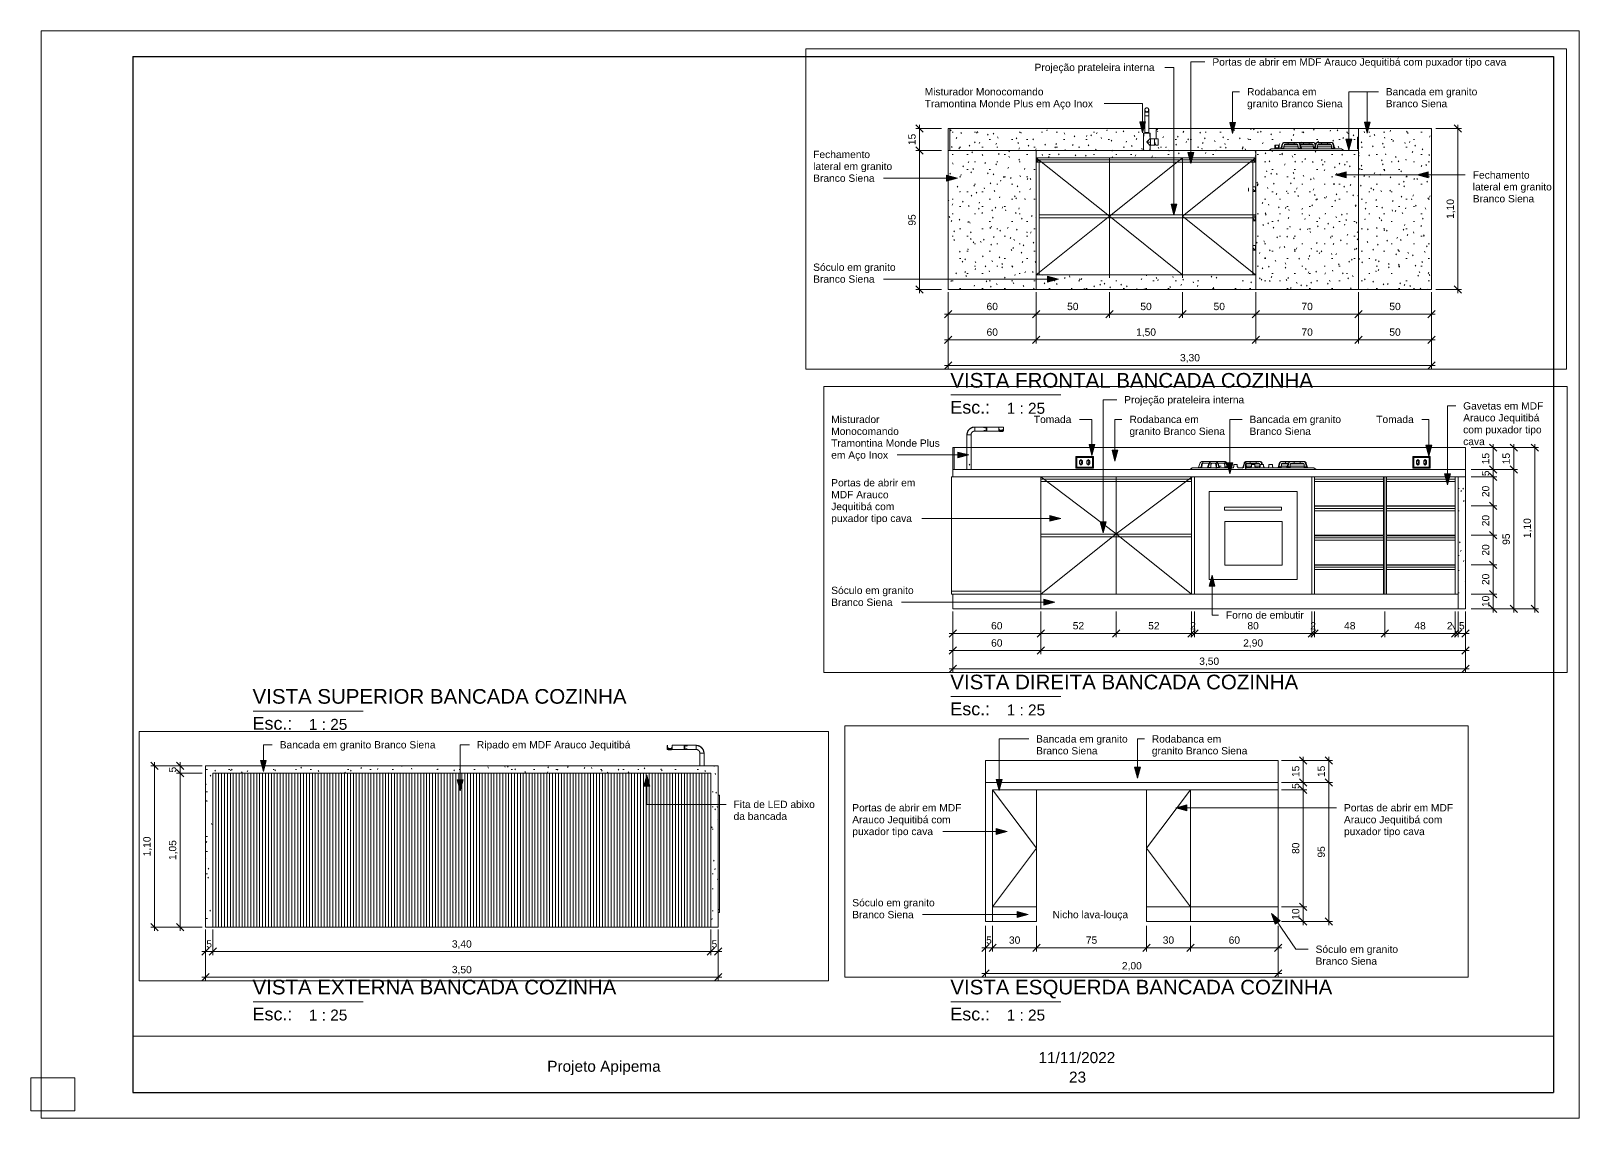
# Paper-space layout 'Layout1' of a CAD drawing. Header units: millimetres. Extents: x 0 to 423, y -2 to 295.
# The model-space entities are those that its viewports show. They can reach past a viewport. Long polylines and large blocks are cut down to what shows.
import ezdxf

# ---------------------------------------------------------------- set-up
doc = ezdxf.new("R2010")
doc.units = ezdxf.units.MM
doc.linetypes.add('Overhead', pattern=[3.96875, 2.38125, -1.5875])
for name, color, linetype, lineweight in [('A-ANNO-DIMS', 211, 'Continuous', 9), ('A-ANNO-DIMS-25', 211, 'Continuous', 9), ('A-DETL-THIN', 151, 'Continuous', 9), ('A-FLOR-OVHD', 1, 'Overhead', 9), ('E-ELEC-EQPM', 71, 'Continuous', 9), ('E-ELEC-FIXT', 91, 'Continuous', 9), ('G-ANNO-TEXT', 231, 'Continuous', 9), ('G-ANNO-TTLB', 6, 'Continuous', 9), ('G-ANNO-TTLB-MEDM', 33, 'Continuous', 25), ('G-ANNO-TTLB-THIN', 151, 'Continuous', 9), ('G-IMPT', 8, 'Continuous', 9), ('I-FURN', 30, 'Continuous', 9)]:
    doc.layers.add(name, color=color, linetype=linetype, lineweight=lineweight)
doc.layers.add('G-ANNO-NPLT', color=191, linetype='Continuous', plot=False)
doc.styles.add('@Arial Unicode MS', font='ARIALUNI.TTF', dxfattribs={"height": 50})
doc.styles.add('Arial', font='arial.ttf', dxfattribs={"height": 50})
doc.styles.add('Arial_1', font='arial.ttf', dxfattribs={"height": 3})
doc.styles.add('Arial_2', font='arial.ttf', dxfattribs={"height": 3.5})
doc.styles.add('Arial_3', font='arial.ttf', dxfattribs={"height": 4})
doc.dimstyles.new('CRT_-__Metros_-_Linha_de_chamada_3_5_mm', dxfattribs={"dimscale": 304.8, "dimtxt": 50.292243, "dimasz": 0.164042, "dimexe": 0.082021, "dimexo": 0.0625, "dimgap": 0.04101, "dimtad": 1, "dimdec": 0, "dimlfac": 0.1, "dimdsep": 46, "dimtxsty": '@Arial Unicode MS', "dimblk1": 'OBLIQUE', "dimblk2": 'OBLIQUE', "dimsah": 1, "dimcen": 0.09, "dimdle": 0.082021, "dimazin": 0, "dimtfac": 1, "dimtdec": 4, "dimtix": 1, "dimtmove": 0, "dimatfit": 3, "dimfxl": 0.492126, "dimfxlon": 1, "dimtvp": 1, "dimtolj": 1, "dimtzin": 0, "dimarcsym": 2})
doc.dimstyles.new('CRT_-__Metros_-_Linha_de_chamada_3_5_mm_1', dxfattribs={"dimscale": 304.8, "dimtxt": 50.292243, "dimasz": 0.164042, "dimexe": 0.082021, "dimexo": 0.0625, "dimgap": 0.04101, "dimtad": 1, "dimlfac": 0.001, "dimrnd": 0.01, "dimzin": 0, "dimdsep": 46, "dimtxsty": '@Arial Unicode MS', "dimblk1": 'OBLIQUE', "dimblk2": 'OBLIQUE', "dimsah": 1, "dimcen": 0.09, "dimdle": 0.082021, "dimazin": 0, "dimtfac": 1, "dimtdec": 4, "dimtix": 1, "dimtmove": 0, "dimatfit": 3, "dimfxl": 0.492126, "dimfxlon": 1, "dimtvp": 1, "dimtolj": 1, "dimtzin": 0, "dimarcsym": 2})
doc.dimstyles.new('CRT_-__Metros_-_Linha_de_chamada_3_5_mm_2', dxfattribs={"dimscale": 304.8, "dimtxt": 50.292243, "dimasz": 0.164042, "dimexe": 0.082021, "dimexo": 0.0625, "dimgap": 0.04101, "dimtad": 1, "dimdec": 0, "dimlfac": 0.1, "dimdsep": 46, "dimtxsty": '@Arial Unicode MS', "dimblk1": 'OBLIQUE', "dimblk2": 'OBLIQUE', "dimsah": 1, "dimcen": 0.09, "dimdle": 0.082021, "dimazin": 0, "dimtfac": 1, "dimtdec": 4, "dimtix": 1, "dimtmove": 1, "dimatfit": 3, "dimfxl": 0.492126, "dimfxlon": 1, "dimtvp": 1, "dimtolj": 1, "dimtzin": 0, "dimarcsym": 2})
picture_1 = doc.add_image_def('image1.png', size_in_pixel=(4961, 196))
pattern_1 = [(0, (-2151.745, -1011.35), (203.2, 50.8), [8.382, -144.018, 8.382, -144.018, -812.8]), (0, (-2151.745, -1011.35), (203.2, 50.8), [-304.8, 8.382, -296.418, 8.382, -144.018, -355.6]), (0, (-2151.745, -1011.35), (203.2, 50.8), [-762, 8.382, -93.218, 8.382, -245.618]), (120, (-2075.545, -985.95), (-145.5941, 150.57636), [8.382, -144.018, 8.382, -144.018, -812.8]), (120, (-2075.545, -985.95), (-145.5941, 150.57636), [-304.8, 8.382, -296.418, 8.382, -144.018, -355.6]), (120, (-2075.545, -985.95), (-145.5941, 150.57636), [-762, 8.382, -93.218, 8.382, -245.618]), (240, (-2050.145, -884.35), (-57.6059, -201.37636), [8.382, -144.018, 8.382, -144.018, -812.8]), (240, (-2050.145, -884.35), (-57.6059, -201.37636), [-304.8, 8.382, -296.418, 8.382, -144.018, -355.6]), (240, (-2050.145, -884.35), (-57.6059, -201.37636), [-762, 8.382, -93.218, 8.382, -245.618])]
pattern_2 = [(0, (3427.557, -1011.35), (203.2, 50.8), [8.382, -144.018, 8.382, -144.018, -812.8]), (0, (3427.557, -1011.35), (203.2, 50.8), [-304.8, 8.382, -296.418, 8.382, -144.018, -355.6]), (0, (3427.557, -1011.35), (203.2, 50.8), [-762, 8.382, -93.218, 8.382, -245.618]), (120, (3503.757, -985.95), (-145.5941, 150.57636), [8.382, -144.018, 8.382, -144.018, -812.8]), (120, (3503.757, -985.95), (-145.5941, 150.57636), [-304.8, 8.382, -296.418, 8.382, -144.018, -355.6]), (120, (3503.757, -985.95), (-145.5941, 150.57636), [-762, 8.382, -93.218, 8.382, -245.618]), (240, (3529.157, -884.35), (-57.6059, -201.37636), [8.382, -144.018, 8.382, -144.018, -812.8]), (240, (3529.157, -884.35), (-57.6059, -201.37636), [-304.8, 8.382, -296.418, 8.382, -144.018, -355.6]), (240, (3529.157, -884.35), (-57.6059, -201.37636), [-762, 8.382, -93.218, 8.382, -245.618])]

psp = doc.layouts.get("Layout1")

# ---------------------------------------------------------------- texts
at = {"layer": 'G-ANNO-TTLB', "attachment_point": 1}
for s, insert, char_height, width, style in [('VISTA FRONTAL BANCADA COZINHA', (251.09, 201.55), 4, 120.8945, 'Arial_3'), (' 1 : 25', (265.32, 193.41), 3, 14.4304, 'Arial_1'), ('VISTA DIREITA BANCADA COZINHA', (251.09, 119.13), 4, 116.0844, 'Arial_3'), ('VISTA SUPERIOR BANCADA COZINHA', (60.52, 115.2), 4, 124.7426, 'Arial_3'), (' 1 : 25', (265.32, 110.99), 3, 14.4304, 'Arial_1'), (' 1 : 25', (74.75, 107.06), 3, 14.4304, 'Arial_1'), ('VISTA EXTERNA BANCADA COZINHA', (60.52, 35.78), 4, 121.2953, 'Arial_3'), ('VISTA ESQUERDA BANCADA COZINHA', (251.09, 35.78), 4, 127.3881, 'Arial_3'), (' 1 : 25', (74.75, 27.64), 3, 14.4304, 'Arial_1'), (' 1 : 25', (265.32, 27.64), 3, 14.4304, 'Arial_1'), ('Projeto Apipema', (141, 13.65), 3, 38.4008, 'Arial_1'), ('11/11/2022', (275.16, 16.01), 3, 25.9747, 'Arial_1'), ('23', (283.5, 10.69), 3, 5.7721, 'Arial_1')]:
    psp.add_mtext(s, dxfattribs=dict(at, insert=insert, char_height=char_height, width=width, style=style))

msp = doc.modelspace()

# ---------------------------------------------------------------- texts
at = {"layer": 'G-ANNO-TEXT', "color": 7, "char_height": 50, "attachment_point": 1, "style": 'Arial'}
for s, insert, width in [('Bancada em granito ', (14890.844, 1797.465), 799.68328), ('Rodabanca em ', (15680.936, 1797.465), 611.28672), ('Portas de abrir em MDF Arauco Jequitibá com puxador tipo cava', (-18.7, 1779.115), 2491.24391), ('Projeção prateleira interna', (-1232.727, 1742.382), 1016.13891), ('Branco Siena', (14890.844, 1716.437), 521.09687), ('granito Branco Siena', (15680.936, 1716.437), 809.70437), ('Projeção prateleira interna', (4958.622, 1652.409), 1016.13891), ('Gavetas em MDF ', (7272.836, 1610.35), 701.47656), ('Misturador Monocomando ', (-1982.898, 1576.054), 1026.16), ('Rodabanca em ', (218.18, 1576.054), 611.28672), ('Bancada em granito ', (1165.352, 1576.054), 799.68328), ('Arauco Jequitibá ', (7272.836, 1529.321), 671.41328), ('Misturador ', (2958.021, 1518.087), 430.90703), ('Tomada', (4341.629, 1518.087), 316.66656), ('Rodabanca em ', (4994.179, 1518.087), 611.28672), ('Bancada em granito ', (5813.975, 1518.087), 799.68328), ('Tomada', (6679.287, 1518.087), 316.66656), ('Tramontina Monde Plus em Aço Inox', (-1982.898, 1495.026), 1424.99953), ('granito Branco Siena', (218.18, 1495.026), 809.70437), ('Branco Siena', (1165.352, 1495.026), 521.09687), ('Bancada em granito Branco Siena', (9412.988, 1469.808), 1320.78016), ('Ripado em MDF Arauco Jequitibá', (10759.118, 1469.808), 1298.73375), ('com puxador tipo ', (7272.836, 1448.293), 689.45125), ('Monocomando ', (2958.021, 1437.058), 595.25297), ('granito Branco Siena', (4994.179, 1437.058), 809.70437), ('Branco Siena', (5813.975, 1437.058), 521.09687), ('Tramontina Monde Plus ', (2958.021, 1356.03), 941.98281), ('cava', (7272.836, 1367.264), 186.39234), ('Portas de abrir em MDF ', (13635.506, 1327.311), 943.98703), ('Portas de abrir em MDF ', (16992.847, 1327.311), 943.98703), ('em Aço Inox', (2958.021, 1275.001), 483.01672), ('Arauco Jequitibá com ', (13635.506, 1246.282), 859.80984), ('Arauco Jequitibá com ', (16992.847, 1246.282), 859.80984), ('puxador tipo cava', (13635.506, 1165.253), 687.44703), ('puxador tipo cava', (16992.847, 1165.253), 687.44703), ('Fechamento ', (-2744.315, 1147.748), 505.06313), ('Portas de abrir em ', (2958.021, 1085.281), 735.54828), ('lateral em granito ', (-2744.315, 1066.719), 693.45969), ('Fita de LED abixo ', (12511.734, 1062.937), 713.50188), ('Fechamento ', (1759.165, 1007.748), 505.06313), ('MDF Arauco ', (2958.021, 1004.253), 507.06734), ('Branco Siena', (-2744.315, 985.69), 521.09687), ('da bancada ', (12511.734, 981.909), 477.00406), ('lateral em granito ', (1759.165, 926.719), 693.45969), ('Jequitibá com ', (2958.021, 923.224), 561.18125), ('Branco Siena', (1759.165, 845.69), 521.09687), ('puxador tipo cava', (2958.021, 842.195), 687.44703), ('Sóculo em granito ', (13635.506, 678.553), 715.50609), ('Branco Siena', (13635.506, 597.524), 521.09687), ('Nicho lava-louça', (15002.738, 597.84), 645.35844), ('Sóculo em granito ', (-2744.315, 377.485), 715.50609), ('Sóculo em granito ', (16799.09, 360.787), 715.50609), ('Sóculo em granito ', (2958.021, 350.24), 715.50609), ('Branco Siena', (-2744.315, 296.456), 521.09687), ('Branco Siena', (16799.09, 279.758), 521.09687), ('Branco Siena', (2958.021, 269.211), 521.09687), ('Forno de embutir', (5652.724, 181.951), 657.38375)]:
    msp.add_mtext(s, dxfattribs=dict(at, insert=insert, width=width))

# ---------------------------------------------------------------- blocks, each defined once
blk = doc.blocks.new('CRT_A3 métrico Paisagem - CRT_A3 métrico Paisagem-1077155-BANCADA COZINHA')
at = {"layer": 'G-ANNO-TTLB-MEDM'}
for p, q in [((27.79, 288), (27.79, 5)), ((27.79, 288), (415.79, 288)), ((415.79, 288), (415.79, 5)), ((27.79, 5), (415.79, 5))]:
    blk.add_line(p, q, dxfattribs=at)
at = {"layer": 'G-ANNO-TTLB-THIN'}
for p, q in [((2.79, 295), (2.79, -2)), ((422.79, 295), (2.79, 295)), ((422.79, -2), (422.79, 295)), ((2.79, -2), (422.79, -2))]:
    blk.add_line(p, q, dxfattribs=at)
at = {"layer": 'G-ANNO-TTLB'}
image = blk.add_image(picture_1, insert=(27.79, 5), size_in_units=(388.02, 15.33), dxfattribs=at)
image.dxf.flags = 7
blk = doc.blocks.new('Viewport - Título Horizontal-913277-BANCADA COZINHA')
at = {"layer": 'G-ANNO-TTLB'}
blk.add_line((4.19, 0.19), (34.19, 0.19), dxfattribs=at)
at = {"layer": 'G-ANNO-TTLB', "insert": (4.03, -1.42), "char_height": 3.5, "width": 13.4683, "attachment_point": 1, "style": 'Arial_2'}
blk.add_mtext('Esc.:', dxfattribs=at)
blk = doc.blocks.new('Cooktop a Gás 5 Bocas 1 - Único-4668279-VISTA FRONTAL BANCADA COZINHA')
at = {"layer": 'E-ELEC-EQPM'}
for p, q in [((-14283.57, 1204.57), (-14287.82, 1204.57)), ((-14259.25, 1204.57), (-14283.57, 1204.57)), ((-14259.25, 1194.77), (-14259.25, 1204.57)), ((-14259, 1204.57), (-14219.11, 1204.57)), ((-14259, 1194.8), (-14259, 1204.57)), ((-14194.81, 1204.57), (-14219.13, 1204.57)), ((-14219.13, 1204.57), (-14219.13, 1194.77)), ((-14190.57, 1204.57), (-14194.81, 1204.57)), ((-14179.16, 1204.57), (-14183.4, 1204.57)), ((-14154.84, 1204.57), (-14179.16, 1204.57)), ((-14154.84, 1194.77), (-14154.84, 1204.57)), ((-14154.58, 1204.57), (-14114.69, 1204.57)), ((-14154.58, 1194.8), (-14154.58, 1204.57)), ((-14090.39, 1204.57), (-14114.72, 1204.57)), ((-14114.72, 1204.57), (-14114.72, 1194.77)), ((-14086.15, 1204.57), (-14090.39, 1204.57)), ((-14055.33, 1204.57), (-14059.57, 1204.57)), ((-14031.01, 1204.57), (-14055.33, 1204.57)), ((-14031.01, 1194.77), (-14031.01, 1204.57)), ((-14030.76, 1204.57), (-13990.86, 1204.57)), ((-14030.76, 1194.8), (-14030.76, 1204.57)), ((-13966.57, 1204.57), (-13990.89, 1204.57)), ((-13990.89, 1204.57), (-13990.89, 1194.77)), ((-13962.32, 1204.57), (-13966.57, 1204.57)), ((-14309.41, 1164.09), (-14300.96, 1192.26)), ((-14296.72, 1192.26), (-14305.17, 1164.09)), ((-14277.96, 1194.77), (-14259.25, 1194.77)), ((-14219.11, 1194.8), (-14259, 1194.8)), ((-14219.13, 1194.77), (-14200.42, 1194.77)), ((-14197.52, 1189), (-14196.54, 1192.26)), ((-14173.22, 1164.09), (-14181.67, 1192.26)), ((-14177.42, 1192.26), (-14168.98, 1164.09)), ((-14170.36, 1169.55), (-14177.17, 1192.26)), ((-14173.55, 1194.77), (-14154.84, 1194.77)), ((-14114.69, 1194.8), (-14154.58, 1194.8)), ((-14114.72, 1194.77), (-14096, 1194.77)), ((-14081.17, 1164.09), (-14072.72, 1192.26)), ((-14074.98, 1184.7), (-14077.25, 1192.26)), ((-14068.47, 1192.26), (-14076.92, 1164.09)), ((-14073.01, 1192.26), (-14072.86, 1191.77)), ((-14049.72, 1194.77), (-14031.01, 1194.77)), ((-13990.86, 1194.8), (-14030.76, 1194.8)), ((-13990.89, 1194.77), (-13972.18, 1194.77)), ((-13944.98, 1164.09), (-13953.42, 1192.26)), ((-13949.18, 1192.26), (-13940.73, 1164.09)), ((-13942.12, 1169.55), (-13948.93, 1192.26)), ((-14349.92, 1185.6), (-14349.92, 1163)), ((-14349.92, 1185.6), (-14349.92, 1163)), ((-14349.92, 1185.6), (-14349.92, 1163)), ((-14349.92, 1185.6), (-14349.92, 1163)), ((-14349.92, 1185.6), (-14349.92, 1163)), ((-14349.3, 1185.6), (-14344.62, 1185.6)), ((-14349.3, 1185.6), (-14349.3, 1185.6)), ((-14349.3, 1185.6), (-14349.3, 1185.6)), ((-14349.3, 1185.6), (-14349.3, 1185.6)), ((-14349.3, 1185.6), (-14349.3, 1185.6)), ((-14344.62, 1185.6), (-14334.72, 1185.6)), ((-14344.62, 1168), (-14344.62, 1185.6)), ((-14334.72, 1185.6), (-14324.82, 1185.6)), ((-14324.82, 1185.6), (-14320.14, 1185.6)), ((-14324.82, 1185.6), (-14324.82, 1168)), ((-14320.14, 1185.6), (-14320.14, 1185.6)), ((-14320.14, 1185.6), (-14320.14, 1185.6)), ((-14320.14, 1185.6), (-14320.14, 1185.6)), ((-14320.14, 1185.6), (-14320.14, 1185.6)), ((-14319.52, 1163), (-14319.52, 1185.6)), ((-14319.52, 1163), (-14319.52, 1185.6)), ((-14319.52, 1163), (-14319.52, 1185.6)), ((-14319.52, 1163), (-14319.52, 1185.6)), ((-14319.52, 1163), (-14319.52, 1185.6)), ((-14287.67, 1166.43), (-14286.23, 1184.32)), ((-14192.15, 1184.32), (-14190.72, 1166.43)), ((-14087.73, 1184.32), (-14086.3, 1166.43)), ((-14059.42, 1166.43), (-14057.99, 1184.32)), ((-13963.91, 1184.32), (-13962.48, 1166.43)), ((-14290.12, 1174.76), (-14307.6, 1169.82)), ((-14239.07, 1174.76), (-14287.3, 1174.76)), ((-14191.09, 1174.76), (-14239.07, 1174.76)), ((-14170.54, 1169.82), (-14188.01, 1174.76)), ((-14134.65, 1174.76), (-14172.13, 1174.76)), ((-14086.67, 1174.76), (-14134.65, 1174.76)), ((-14078.41, 1173.29), (-14083.6, 1174.76)), ((-14061.88, 1174.76), (-14079.35, 1169.82)), ((-14010.82, 1174.76), (-14059.06, 1174.76)), ((-13962.84, 1174.76), (-14010.82, 1174.76)), ((-13942.29, 1169.82), (-13959.77, 1174.76)), ((-14334.72, 1168), (-14344.62, 1168)), ((-14324.82, 1168), (-14334.72, 1168)), ((-14309.05, 1167.9), (-14309.05, 1165.27)), ((-14169.08, 1164.43), (-14169.08, 1167.9)), ((-14080.81, 1167.9), (-14080.81, 1165.27)), ((-13940.84, 1164.43), (-13940.84, 1167.9)), ((-14374.65, 1162), (-14389.65, 1150)), ((-13894.65, 1162), (-14374.65, 1162)), ((-14374.65, 1162), (-13894.65, 1162)), ((-14334.72, 1163), (-14349.92, 1163)), ((-14319.52, 1163), (-14334.72, 1163)), ((-14309.05, 1162.3), (-14309.05, 1162)), ((-14300.71, 1162.54), (-14300.04, 1163.67)), ((-14299.23, 1164.21), (-14289.42, 1164.21)), ((-14188.96, 1164.21), (-14179.16, 1164.21)), ((-14178.35, 1163.67), (-14177.67, 1162.54)), ((-14168.72, 1164.09), (-14169.08, 1165.27)), ((-14169.08, 1162), (-14169.08, 1162.67)), ((-14084.55, 1164.21), (-14081.13, 1164.21)), ((-14080.81, 1162.3), (-14080.81, 1162)), ((-14072.47, 1162.54), (-14071.8, 1163.67)), ((-14070.98, 1164.21), (-14061.18, 1164.21)), ((-13960.72, 1164.21), (-13950.92, 1164.21)), ((-13950.1, 1163.67), (-13949.43, 1162.54)), ((-13940.48, 1164.09), (-13940.84, 1165.27)), ((-13940.84, 1162), (-13940.84, 1162.67)), ((-13894.65, 1162), (-13879.65, 1150))]:
    blk.add_line(p, q, dxfattribs=at)
at = {"layer": 'E-ELEC-EQPM', "flags": 128}
for points in [[(-14286.67, 1188.62), (-14286.54, 1188.68), (-14286.41, 1188.73), (-14286.28, 1188.78), (-14286.15, 1188.83), (-14286.01, 1188.87), (-14285.88, 1188.9), (-14285.74, 1188.93), (-14285.6, 1188.96), (-14285.47, 1188.98), (-14285.33, 1188.99), (-14285.19, 1189)], [(-14239.07, 1189), (-14240.91, 1189), (-14242.74, 1189), (-14244.57, 1189), (-14246.4, 1189), (-14248.21, 1189), (-14250, 1189), (-14251.78, 1189), (-14253.54, 1189), (-14255.27, 1189), (-14256.98, 1189), (-14258.66, 1189), (-14260.31, 1189), (-14261.93, 1189), (-14263.51, 1189), (-14265.05, 1189), (-14266.54, 1189), (-14268, 1189), (-14269.41, 1189), (-14270.76, 1189), (-14272.07, 1189), (-14273.33, 1189), (-14274.53, 1189), (-14275.67, 1189), (-14276.76, 1189), (-14277.78, 1189), (-14278.75, 1189), (-14279.65, 1189), (-14280.48, 1189), (-14281.25, 1189), (-14281.95, 1189), (-14282.58, 1189), (-14283.15, 1189), (-14283.64, 1189), (-14284.06, 1189), (-14284.41, 1189), (-14284.68, 1189), (-14284.89, 1189), (-14285.02, 1189), (-14285.07, 1189)], [(-14285.04, 1189), (-14284.93, 1189), (-14284.75, 1189), (-14284.49, 1189), (-14284.16, 1189), (-14283.76, 1189), (-14283.29, 1189), (-14282.74, 1189), (-14282.13, 1189), (-14281.45, 1189), (-14280.69, 1189), (-14279.88, 1189), (-14279, 1189), (-14278.05, 1189), (-14277.04, 1189), (-14275.97, 1189), (-14274.84, 1189), (-14273.66, 1189), (-14272.42, 1189), (-14271.12, 1189), (-14269.78, 1189), (-14268.38, 1189), (-14266.94, 1189), (-14265.45, 1189), (-14263.93, 1189), (-14262.36, 1189), (-14260.75, 1189), (-14259.11, 1189), (-14257.44, 1189), (-14255.74, 1189), (-14254.01, 1189), (-14252.26, 1189), (-14250.48, 1189), (-14248.69, 1189), (-14246.89, 1189), (-14245.07, 1189), (-14243.24, 1189), (-14241.4, 1189), (-14239.56, 1189), (-14239.07, 1189)], [(-14239.07, 1189), (-14237.23, 1189), (-14235.39, 1189), (-14233.56, 1189), (-14231.74, 1189), (-14229.92, 1189), (-14228.13, 1189), (-14226.35, 1189), (-14224.59, 1189), (-14222.86, 1189), (-14221.15, 1189), (-14219.47, 1189), (-14217.82, 1189), (-14216.2, 1189), (-14214.63, 1189), (-14213.09, 1189), (-14211.59, 1189), (-14210.13, 1189), (-14208.73, 1189), (-14207.37, 1189), (-14206.06, 1189), (-14204.8, 1189), (-14203.6, 1189), (-14202.46, 1189), (-14201.37, 1189), (-14200.35, 1189), (-14199.39, 1189), (-14198.49, 1189), (-14197.65, 1189), (-14196.88, 1189), (-14196.18, 1189), (-14195.55, 1189), (-14194.99, 1189), (-14194.49, 1189), (-14194.07, 1189), (-14193.72, 1189), (-14193.45, 1189), (-14193.24, 1189), (-14193.11, 1189), (-14193.06, 1189)], [(-14193.09, 1189), (-14193.2, 1189), (-14193.39, 1189), (-14193.64, 1189), (-14193.97, 1189), (-14194.37, 1189), (-14194.85, 1189), (-14195.39, 1189), (-14196, 1189), (-14196.69, 1189), (-14197.44, 1189), (-14198.25, 1189), (-14199.14, 1189), (-14200.08, 1189), (-14201.09, 1189), (-14202.16, 1189), (-14203.29, 1189), (-14204.47, 1189), (-14205.72, 1189), (-14207.01, 1189), (-14208.36, 1189), (-14209.75, 1189), (-14211.19, 1189), (-14212.68, 1189), (-14214.21, 1189), (-14215.77, 1189), (-14217.38, 1189), (-14219.02, 1189), (-14220.69, 1189), (-14222.39, 1189), (-14224.12, 1189), (-14225.87, 1189), (-14227.65, 1189), (-14229.44, 1189), (-14231.25, 1189), (-14233.06, 1189), (-14234.89, 1189), (-14236.73, 1189), (-14238.57, 1189), (-14239.07, 1189)], [(-14192.91, 1188.99), (-14192.77, 1188.99), (-14192.64, 1188.97), (-14192.5, 1188.95), (-14192.36, 1188.93), (-14192.22, 1188.9), (-14192.09, 1188.86), (-14191.95, 1188.82), (-14191.82, 1188.77), (-14191.69, 1188.72), (-14191.56, 1188.66), (-14191.44, 1188.6)], [(-14176.19, 1189), (-14175.46, 1189), (-14174.58, 1189), (-14173.63, 1189), (-14172.63, 1189), (-14171.56, 1189), (-14170.43, 1189), (-14169.24, 1189), (-14168, 1189), (-14166.71, 1189), (-14165.36, 1189), (-14163.97, 1189), (-14162.53, 1189), (-14161.04, 1189), (-14159.51, 1189), (-14157.94, 1189), (-14156.34, 1189), (-14154.7, 1189), (-14153.02, 1189), (-14151.32, 1189), (-14149.6, 1189), (-14147.84, 1189), (-14146.07, 1189), (-14144.28, 1189), (-14142.47, 1189), (-14140.65, 1189), (-14138.82, 1189), (-14136.99, 1189), (-14135.15, 1189), (-14134.65, 1189)], [(-14134.65, 1189), (-14136.49, 1189), (-14138.33, 1189), (-14140.16, 1189), (-14141.98, 1189), (-14143.79, 1189), (-14145.59, 1189), (-14147.37, 1189), (-14149.12, 1189), (-14150.86, 1189), (-14152.57, 1189), (-14154.25, 1189), (-14155.9, 1189), (-14157.51, 1189), (-14159.09, 1189), (-14160.63, 1189), (-14162.13, 1189), (-14163.58, 1189), (-14164.99, 1189), (-14166.35, 1189), (-14167.66, 1189), (-14168.91, 1189), (-14170.11, 1189), (-14171.26, 1189), (-14172.34, 1189), (-14173.37, 1189), (-14174.33, 1189), (-14175.23, 1189), (-14176.07, 1189)], [(-14134.65, 1189), (-14132.81, 1189), (-14130.97, 1189), (-14129.14, 1189), (-14127.32, 1189), (-14125.51, 1189), (-14123.71, 1189), (-14121.94, 1189), (-14120.18, 1189), (-14118.44, 1189), (-14116.73, 1189), (-14115.05, 1189), (-14113.4, 1189), (-14111.79, 1189), (-14110.21, 1189), (-14108.67, 1189), (-14107.17, 1189), (-14105.72, 1189), (-14104.31, 1189), (-14102.95, 1189), (-14101.64, 1189), (-14100.39, 1189), (-14099.19, 1189), (-14098.04, 1189), (-14096.96, 1189), (-14095.93, 1189), (-14094.97, 1189), (-14094.07, 1189), (-14093.24, 1189), (-14092.47, 1189), (-14091.77, 1189), (-14091.13, 1189), (-14090.57, 1189), (-14090.08, 1189), (-14089.66, 1189), (-14089.31, 1189), (-14089.03, 1189), (-14088.83, 1189), (-14088.7, 1189), (-14088.64, 1189)], [(-14088.68, 1189), (-14088.79, 1189), (-14088.97, 1189), (-14089.23, 1189), (-14089.56, 1189), (-14089.96, 1189), (-14090.43, 1189), (-14090.98, 1189), (-14091.59, 1189), (-14092.27, 1189), (-14093.02, 1189), (-14093.84, 1189), (-14094.72, 1189), (-14095.67, 1189), (-14096.68, 1189), (-14097.75, 1189), (-14098.87, 1189), (-14100.06, 1189), (-14101.3, 1189), (-14102.59, 1189), (-14103.94, 1189), (-14105.33, 1189), (-14106.78, 1189), (-14108.26, 1189), (-14109.79, 1189), (-14111.36, 1189), (-14112.96, 1189), (-14114.6, 1189), (-14116.28, 1189), (-14117.98, 1189), (-14119.71, 1189), (-14121.46, 1189), (-14123.23, 1189), (-14125.02, 1189), (-14126.83, 1189), (-14128.65, 1189), (-14130.48, 1189), (-14132.31, 1189), (-14134.15, 1189), (-14134.65, 1189)], [(-14088.5, 1188.99), (-14088.36, 1188.99), (-14088.22, 1188.97), (-14088.08, 1188.95), (-14087.94, 1188.93), (-14087.81, 1188.9), (-14087.67, 1188.86), (-14087.54, 1188.82), (-14087.41, 1188.77), (-14087.28, 1188.72), (-14087.15, 1188.66), (-14087.02, 1188.6)], [(-14058.42, 1188.62), (-14058.3, 1188.68), (-14058.17, 1188.73), (-14058.04, 1188.78), (-14057.91, 1188.83), (-14057.77, 1188.87), (-14057.64, 1188.9), (-14057.5, 1188.93), (-14057.36, 1188.96), (-14057.22, 1188.98), (-14057.08, 1188.99), (-14056.94, 1189)], [(-14010.82, 1189), (-14012.66, 1189), (-14014.5, 1189), (-14016.33, 1189), (-14018.15, 1189), (-14019.96, 1189), (-14021.76, 1189), (-14023.54, 1189), (-14025.3, 1189), (-14027.03, 1189), (-14028.74, 1189), (-14030.42, 1189), (-14032.07, 1189), (-14033.69, 1189), (-14035.26, 1189), (-14036.8, 1189), (-14038.3, 1189), (-14039.75, 1189), (-14041.16, 1189), (-14042.52, 1189), (-14043.83, 1189), (-14045.09, 1189), (-14046.29, 1189), (-14047.43, 1189), (-14048.52, 1189), (-14049.54, 1189), (-14050.5, 1189), (-14051.4, 1189), (-14052.24, 1189), (-14053.01, 1189), (-14053.71, 1189), (-14054.34, 1189), (-14054.9, 1189), (-14055.4, 1189), (-14055.82, 1189), (-14056.17, 1189), (-14056.44, 1189), (-14056.65, 1189), (-14056.78, 1189), (-14056.83, 1189)], [(-14056.8, 1189), (-14056.69, 1189), (-14056.5, 1189), (-14056.25, 1189), (-14055.92, 1189), (-14055.52, 1189), (-14055.04, 1189), (-14054.5, 1189), (-14053.89, 1189), (-14053.2, 1189), (-14052.45, 1189), (-14051.64, 1189), (-14050.75, 1189), (-14049.81, 1189), (-14048.8, 1189), (-14047.73, 1189), (-14046.6, 1189), (-14045.41, 1189), (-14044.17, 1189), (-14042.88, 1189), (-14041.53, 1189), (-14040.14, 1189), (-14038.7, 1189), (-14037.21, 1189), (-14035.68, 1189), (-14034.12, 1189), (-14032.51, 1189), (-14030.87, 1189), (-14029.2, 1189), (-14027.5, 1189), (-14025.77, 1189), (-14024.02, 1189), (-14022.24, 1189), (-14020.45, 1189), (-14018.64, 1189), (-14016.82, 1189), (-14015, 1189), (-14013.16, 1189), (-14011.32, 1189), (-14010.82, 1189)], [(-14010.82, 1189), (-14008.98, 1189), (-14007.15, 1189), (-14005.32, 1189), (-14003.49, 1189), (-14001.68, 1189), (-13999.89, 1189), (-13998.11, 1189), (-13996.35, 1189), (-13994.61, 1189), (-13992.91, 1189), (-13991.23, 1189), (-13989.58, 1189), (-13987.96, 1189), (-13986.38, 1189), (-13984.84, 1189), (-13983.35, 1189), (-13981.89, 1189), (-13980.48, 1189), (-13979.13, 1189), (-13977.82, 1189), (-13976.56, 1189), (-13975.36, 1189), (-13974.22, 1189), (-13973.13, 1189), (-13972.11, 1189), (-13971.14, 1189), (-13970.24, 1189), (-13969.41, 1189), (-13968.64, 1189), (-13967.94, 1189), (-13967.31, 1189), (-13966.74, 1189), (-13966.25, 1189), (-13965.83, 1189), (-13965.48, 1189), (-13965.21, 1189), (-13965, 1189), (-13964.87, 1189), (-13964.81, 1189)], [(-13964.85, 1189), (-13964.96, 1189), (-13965.14, 1189), (-13965.4, 1189), (-13965.73, 1189), (-13966.13, 1189), (-13966.6, 1189), (-13967.15, 1189), (-13967.76, 1189), (-13968.44, 1189), (-13969.19, 1189), (-13970.01, 1189), (-13970.89, 1189), (-13971.84, 1189), (-13972.85, 1189), (-13973.92, 1189), (-13975.05, 1189), (-13976.23, 1189), (-13977.47, 1189), (-13978.77, 1189), (-13980.11, 1189), (-13981.51, 1189), (-13982.95, 1189), (-13984.43, 1189), (-13985.96, 1189), (-13987.53, 1189), (-13989.14, 1189), (-13990.78, 1189), (-13992.45, 1189), (-13994.15, 1189), (-13995.88, 1189), (-13997.63, 1189), (-13999.4, 1189), (-14001.2, 1189), (-14003, 1189), (-14004.82, 1189), (-14006.65, 1189), (-14008.49, 1189), (-14010.33, 1189), (-14010.82, 1189)], [(-13964.67, 1188.99), (-13964.53, 1188.99), (-13964.39, 1188.97), (-13964.25, 1188.95), (-13964.12, 1188.93), (-13963.98, 1188.9), (-13963.84, 1188.86), (-13963.71, 1188.82), (-13963.58, 1188.77), (-13963.45, 1188.72), (-13963.32, 1188.66), (-13963.2, 1188.6)], [(-14309.05, 1167.9), (-14309.05, 1167.98), (-14309.05, 1168.06), (-14309.04, 1168.14), (-14309.03, 1168.22), (-14309.01, 1168.3), (-14309, 1168.37), (-14308.98, 1168.45), (-14308.95, 1168.53), (-14308.93, 1168.6), (-14308.9, 1168.68), (-14308.86, 1168.75), (-14308.83, 1168.82), (-14308.79, 1168.89), (-14308.75, 1168.96), (-14308.7, 1169.03), (-14308.66, 1169.09), (-14308.61, 1169.16), (-14308.56, 1169.22), (-14308.5, 1169.28), (-14308.45, 1169.33), (-14308.39, 1169.39), (-14308.33, 1169.44), (-14308.26, 1169.49), (-14308.2, 1169.54), (-14308.13, 1169.58), (-14308.07, 1169.62), (-14308, 1169.66), (-14307.92, 1169.7), (-14307.85, 1169.73), (-14307.78, 1169.76), (-14307.7, 1169.79), (-14307.63, 1169.81), (-14307.6, 1169.82)], [(-14308.79, 1168.89), (-14308.75, 1168.96), (-14308.7, 1169.03), (-14308.66, 1169.09), (-14308.61, 1169.16), (-14308.56, 1169.22), (-14308.5, 1169.28)], [(-14308.33, 1169.44), (-14308.26, 1169.49), (-14308.2, 1169.54), (-14308.13, 1169.58), (-14308.07, 1169.62), (-14308, 1169.66), (-14307.92, 1169.7), (-14307.85, 1169.73), (-14307.78, 1169.76), (-14307.7, 1169.79)], [(-14170.54, 1169.82), (-14170.46, 1169.8), (-14170.38, 1169.77), (-14170.31, 1169.74), (-14170.24, 1169.71), (-14170.16, 1169.68), (-14170.09, 1169.64), (-14170.02, 1169.6), (-14169.96, 1169.55), (-14169.89, 1169.51), (-14169.83, 1169.46), (-14169.77, 1169.41), (-14169.71, 1169.35), (-14169.65, 1169.3), (-14169.6, 1169.24), (-14169.54, 1169.18), (-14169.49, 1169.12), (-14169.45, 1169.05), (-14169.4, 1168.99), (-14169.36, 1168.92), (-14169.32, 1168.85), (-14169.28, 1168.78), (-14169.25, 1168.71), (-14169.22, 1168.63), (-14169.19, 1168.56), (-14169.17, 1168.48), (-14169.14, 1168.4), (-14169.12, 1168.33), (-14169.11, 1168.25), (-14169.1, 1168.17), (-14169.09, 1168.09), (-14169.08, 1168.01), (-14169.08, 1167.93), (-14169.08, 1167.9)], [(-14080.81, 1167.9), (-14080.81, 1167.98), (-14080.8, 1168.06), (-14080.8, 1168.14), (-14080.79, 1168.22), (-14080.77, 1168.3), (-14080.75, 1168.37), (-14080.73, 1168.45), (-14080.71, 1168.53), (-14080.68, 1168.6), (-14080.65, 1168.68), (-14080.62, 1168.75), (-14080.58, 1168.82), (-14080.55, 1168.89), (-14080.51, 1168.96), (-14080.46, 1169.03), (-14080.41, 1169.09), (-14080.37, 1169.16), (-14080.31, 1169.22), (-14080.26, 1169.28), (-14080.2, 1169.33), (-14080.15, 1169.39), (-14080.09, 1169.44), (-14080.02, 1169.49), (-14079.96, 1169.54), (-14079.89, 1169.58), (-14079.82, 1169.62), (-14079.75, 1169.66), (-14079.68, 1169.7), (-14079.61, 1169.73), (-14079.54, 1169.76), (-14079.46, 1169.79), (-14079.38, 1169.81), (-14079.35, 1169.82)], [(-13942.29, 1169.82), (-13942.22, 1169.8), (-13942.14, 1169.77), (-13942.07, 1169.74), (-13941.99, 1169.71), (-13941.92, 1169.68), (-13941.85, 1169.64), (-13941.78, 1169.6), (-13941.71, 1169.55), (-13941.65, 1169.51), (-13941.59, 1169.46), (-13941.52, 1169.41), (-13941.47, 1169.35), (-13941.41, 1169.3), (-13941.35, 1169.24), (-13941.3, 1169.18), (-13941.25, 1169.12), (-13941.2, 1169.05), (-13941.16, 1168.99), (-13941.12, 1168.92), (-13941.08, 1168.85), (-13941.04, 1168.78), (-13941.01, 1168.71), (-13940.98, 1168.63), (-13940.95, 1168.56), (-13940.92, 1168.48), (-13940.9, 1168.4), (-13940.88, 1168.33), (-13940.87, 1168.25), (-13940.85, 1168.17), (-13940.85, 1168.09), (-13940.84, 1168.01), (-13940.84, 1167.93), (-13940.84, 1167.9)], [(-13942.22, 1169.8), (-13942.14, 1169.77), (-13942.07, 1169.74), (-13941.99, 1169.71), (-13941.92, 1169.68), (-13941.85, 1169.64), (-13941.78, 1169.6), (-13941.71, 1169.55), (-13941.65, 1169.51), (-13941.59, 1169.46), (-13941.52, 1169.41)], [(-13941.41, 1169.3), (-13941.35, 1169.24), (-13941.3, 1169.18), (-13941.25, 1169.12), (-13941.2, 1169.05), (-13941.16, 1168.99), (-13941.12, 1168.92)]]:
    blk.add_lwpolyline(points, dxfattribs=at)
at = {"layer": 'E-ELEC-EQPM'}
for centre, major_axis, start_param, end_param in [((-14287.82, 1184.38), (0, 20.19), 0, 1.169698), ((-14283.57, 1184.38), (0, 20.19), 0, 1.169698), ((-14194.81, 1184.38), (0, 20.19), 5.113487, 6.283185), ((-14190.57, 1184.38), (0, 20.19), 6.058556, 6.283185), ((-14190.57, 1184.38), (0, 20.19), 5.113487, 6.049246), ((-14190.31, 1184.38), (0, 20.19), 5.113487, 6.049246), ((-14183.4, 1184.38), (0, 20.19), 0, 0.23394), ((-14179.16, 1184.38), (0, 20.19), 0, 0.403545), ((-14090.39, 1184.38), (0, 20.19), 5.113487, 6.283185), ((-14086.15, 1184.38), (0, 20.19), 6.049246, 6.283185), ((-14085.9, 1184.38), (0, 20.19), 5.113487, 6.061898), ((-14086.15, 1184.38), (0, 20.19), 5.113487, 6.04378), ((-14059.57, 1184.38), (0, 20.19), 0, 1.169698), ((-14055.33, 1184.38), (0, 20.19), 0, 1.169698), ((-13966.57, 1184.38), (0, 20.19), 5.113487, 6.283185), ((-13962.32, 1184.38), (0, 20.19), 5.113487, 6.283185), ((-13962.07, 1184.38), (0, 20.19), 5.113487, 6.049246), ((-14277.96, 1183), (0, 11.77), 0, 1.458175), ((-14277.71, 1183), (0, 11.77), 0.243029, 1.033007), ((-14200.42, 1183), (0, 11.77), 4.82501, 6.283185), ((-14183.4, 1184.38), (0, 20.19), 1.122372, 1.169698), ((-14173.3, 1183), (0, 11.77), 0.243029, 0.533176), ((-14173.55, 1183), (0, 11.77), 0, 0.486058), ((-14096, 1183), (0, 11.77), 4.82501, 6.283185), ((-14049.72, 1183), (0, 11.77), 0, 1.458175), ((-14049.47, 1183), (0, 11.77), 0.243029, 1.033007), ((-13972.18, 1183), (0, 11.77), 4.82501, 6.283185), ((-14308.43, 1163.5), (0, 1.5), 1.169698, 3.141593), ((-14305.77, 1163.5), (0, 1.5), 3.141593, 3.359759), ((-14304.19, 1163.5), (0, 1.5), 1.169698, 3.141593), ((-14301.52, 1163.5), (0, 1.5), 3.141593, 4.014257), ((-14299.23, 1162.71), (0, 1.5), 0, 0.872665), ((-14289.42, 1166.71), (0, 2.5), 3.141593, 4.599768), ((-14188.96, 1166.71), (0, 2.5), 1.683417, 3.141593), ((-14179.16, 1162.71), (0, 1.5), 5.410521, 6.283185), ((-14176.86, 1163.5), (0, 1.5), 2.268928, 3.141593), ((-14174.19, 1163.5), (0, 1.5), 3.141593, 5.113487), ((-14172.62, 1163.5), (0, 1.5), 2.923426, 3.141593), ((-14169.95, 1163.5), (0, 1.5), 3.141593, 5.113487), ((-14169.7, 1163.5), (0, 1.5), 3.881053, 5.113487), ((-14084.55, 1166.71), (0, 2.5), 1.683417, 3.141593), ((-14080.19, 1163.5), (0, 1.5), 1.169698, 3.141593), ((-14077.52, 1163.5), (0, 1.5), 3.141593, 3.359759), ((-14075.95, 1163.5), (0, 1.5), 1.169698, 3.141593), ((-14073.28, 1163.5), (0, 1.5), 3.141593, 4.014257), ((-14070.98, 1162.71), (0, 1.5), 0, 0.872665), ((-14061.18, 1166.71), (0, 2.5), 3.141593, 4.599768), ((-13960.72, 1166.71), (0, 2.5), 1.683417, 3.141593), ((-13950.92, 1162.71), (0, 1.5), 5.410521, 6.283185), ((-13948.62, 1163.5), (0, 1.5), 2.268928, 3.141593), ((-13945.95, 1163.5), (0, 1.5), 3.141593, 5.113487), ((-13944.37, 1163.5), (0, 1.5), 2.923426, 3.141593), ((-13941.71, 1163.5), (0, 1.5), 3.141593, 5.113487), ((-13941.46, 1163.5), (0, 1.5), 3.881053, 5.113487), ((-13941.46, 1163.5), (0, 1.5), 3.881053, 4.867)]:
    blk.add_ellipse(centre, major_axis=major_axis, ratio=0.707107, start_param=start_param, end_param=end_param, dxfattribs=at)
blk = doc.blocks.new('CRT_Tomadas e Interruptores - Tomada 10A 2s-4837585-VISTA FRONTAL BANCADA COZINHA')
at = {"layer": 'E-ELEC-FIXT'}
for p, q in [((-13784.650772, 1160), (-13784.650772, 1240)), ((-13779.650772, 1240), (-13784.650772, 1240)), ((-13784.650772, 1160), (-13779.650772, 1160))]:
    blk.add_line(p, q, dxfattribs=at)
blk = doc.blocks.new('Cooktop a Gás 5 Bocas 1 - Único-4668279-VISTA DIREITA BANCADA COZINHA')
at = {"layer": 'E-ELEC-EQPM'}
for p, q in [((-5034.81, 1194.77), (-5034.81, 1204.57)), ((-5034.81, 1194.8), (-5034.81, 1204.57)), ((-4994.69, 1204.57), (-4994.69, 1194.77)), ((-4794.18, 1194.77), (-4794.18, 1204.57)), ((-4794.18, 1194.8), (-4794.18, 1204.57)), ((-4733.4, 1194.77), (-4733.4, 1204.57)), ((-4733.4, 1194.8), (-4733.4, 1204.57)), ((-4693.28, 1204.57), (-4693.28, 1194.77)), ((-5053.52, 1194.77), (-5034.81, 1194.77)), ((-4994.69, 1194.8), (-5034.81, 1194.8)), ((-4994.69, 1194.77), (-4975.97, 1194.77)), ((-4955.22, 1185.6), (-4957.22, 1192.26)), ((-4952.98, 1192.26), (-4950.98, 1185.6)), ((-4831.64, 1192.26), (-4840.09, 1164.09)), ((-4812.89, 1194.77), (-4794.18, 1194.77)), ((-4774.08, 1194.8), (-4794.18, 1194.8)), ((-4783.56, 1164.09), (-4775.11, 1192.26)), ((-4770.87, 1192.26), (-4779.31, 1164.09)), ((-4752.11, 1194.77), (-4733.4, 1194.77)), ((-4693.28, 1194.8), (-4733.4, 1194.8)), ((-4715.61, 1189), (-4716.59, 1192.26)), ((-4712.35, 1192.26), (-4711.37, 1189)), ((-4711.12, 1189), (-4712.1, 1192.26)), ((-4693.28, 1194.77), (-4674.57, 1194.77)), ((-4647.37, 1164.09), (-4655.82, 1192.26)), ((-4651.57, 1192.26), (-4643.12, 1164.09)), ((-5064.33, 1185.6), (-5062.53, 1185.6)), ((-5062.53, 1168), (-5062.53, 1185.6)), ((-5062.53, 1175.04), (-5061.79, 1184.32)), ((-5026.16, 1185.6), (-5003.08, 1185.6)), ((-5026.16, 1185.6), (-5026.16, 1168)), ((-5003.08, 1168), (-5003.08, 1185.6)), ((-4967.7, 1184.32), (-4966.41, 1168.2)), ((-4966.16, 1185.6), (-4950.75, 1185.6)), ((-4966.16, 1185.6), (-4966.16, 1168)), ((-4822.59, 1166.43), (-4821.16, 1184.32)), ((-4761.81, 1166.43), (-4760.38, 1184.32)), ((-4666.3, 1184.32), (-4664.87, 1166.43)), ((-5026.16, 1174.76), (-5062.83, 1174.76)), ((-4966.88, 1174.76), (-5003.08, 1174.76)), ((-4825.05, 1174.76), (-4842.52, 1169.82)), ((-4780.39, 1174.76), (-4822.23, 1174.76)), ((-4764.27, 1174.76), (-4781.75, 1169.82)), ((-4665.23, 1174.76), (-4761.45, 1174.76)), ((-4644.68, 1169.82), (-4662.16, 1174.76)), ((-5058.87, 1168), (-5062.53, 1168)), ((-5058.87, 1163), (-5058.87, 1168)), ((-5029.82, 1168), (-5029.82, 1163)), ((-5026.16, 1168), (-5029.82, 1168)), ((-4999.42, 1168), (-5003.08, 1168)), ((-4999.42, 1163), (-4999.42, 1168)), ((-4969.82, 1168), (-4969.82, 1163)), ((-4966.16, 1168), (-4969.82, 1168)), ((-4783.2, 1167.9), (-4783.2, 1165.27)), ((-4644.68, 1169.82), (-4644.61, 1169.8)), ((-4939.42, 1162), (-5064.62, 1162)), ((-5064.62, 1162), (-4939.42, 1162)), ((-5058.87, 1163), (-5064.49, 1163)), ((-5063.52, 1162), (-5063.52, 1163)), ((-5061.77, 1162), (-5061.77, 1163)), ((-5060.82, 1162), (-5060.82, 1163)), ((-5058.87, 1163.6), (-5058.02, 1163.6)), ((-5058.02, 1163.6), (-5051.81, 1163.6)), ((-5058.02, 1162), (-5058.02, 1163.6)), ((-5051.81, 1163.6), (-5045.96, 1163.6)), ((-5051.81, 1163.6), (-5051.81, 1162)), ((-5051.81, 1162), (-5051.81, 1163.6)), ((-5045.96, 1163.6), (-5045.2, 1163.6)), ((-5045.96, 1162), (-5045.96, 1163.6)), ((-5045.2, 1163.6), (-5039.52, 1163.6)), ((-5045.2, 1162), (-5045.2, 1163.6)), ((-5039.52, 1163.6), (-5038.72, 1163.6)), ((-5039.52, 1163.6), (-5039.52, 1162)), ((-5038.72, 1163.6), (-5032.87, 1163.6)), ((-5038.72, 1162), (-5038.72, 1163.6)), ((-5032.87, 1162), (-5032.87, 1163.6)), ((-5032.18, 1163.6), (-5030.24, 1163.6)), ((-5032.18, 1162), (-5032.18, 1163.6)), ((-5030.24, 1163.6), (-5029.82, 1163.6)), ((-5030.24, 1162), (-5030.24, 1163.6)), ((-4999.42, 1163), (-5029.82, 1163)), ((-5024.07, 1163), (-5024.07, 1162)), ((-5019.87, 1162), (-5019.87, 1163)), ((-5017.27, 1162), (-5017.27, 1163)), ((-5016.34, 1163), (-5016.34, 1162)), ((-5014.62, 1162), (-5014.62, 1163)), ((-5009.11, 1162), (-5009.11, 1163)), ((-5003.6, 1162), (-5003.6, 1163)), ((-4999.42, 1163.6), (-4998.09, 1163.6)), ((-4998.09, 1162), (-4998.09, 1163.6)), ((-4996.03, 1163.6), (-4981.22, 1163.6)), ((-4996.03, 1162), (-4996.03, 1163.6)), ((-4981.22, 1162), (-4981.22, 1163.6)), ((-4978.46, 1163.6), (-4973.99, 1163.6)), ((-4978.46, 1162), (-4978.46, 1163.6)), ((-4973.99, 1163.6), (-4970.8, 1163.6)), ((-4973.99, 1162), (-4973.99, 1163.6)), ((-4970.8, 1163.6), (-4969.82, 1163.6)), ((-4970.8, 1163.6), (-4970.8, 1162)), ((-4939.42, 1163), (-4969.82, 1163)), ((-4966.47, 1162), (-4966.47, 1163)), ((-4963.31, 1162), (-4963.31, 1163)), ((-4958.84, 1162), (-4958.84, 1163)), ((-4955.39, 1162), (-4955.39, 1163)), ((-4949.88, 1162), (-4949.88, 1163)), ((-4946.96, 1163), (-4946.96, 1162)), ((-4942.16, 1162), (-4942.16, 1163)), ((-4940.59, 1162), (-4940.59, 1163)), ((-4879.42, 1163), (-4909.82, 1163)), ((-4879.42, 1162), (-4909.82, 1162)), ((-4909.82, 1162), (-4879.42, 1162)), ((-4643.62, 1162), (-4843.59, 1162)), ((-4843.59, 1162), (-4643.62, 1162)), ((-4835.64, 1162.54), (-4834.96, 1163.67)), ((-4834.15, 1164.21), (-4824.35, 1164.21)), ((-4783.2, 1162.3), (-4783.2, 1162)), ((-4774.86, 1162.54), (-4774.19, 1163.67)), ((-4773.37, 1164.21), (-4763.57, 1164.21)), ((-4663.11, 1164.21), (-4653.31, 1164.21)), ((-4652.49, 1163.67), (-4651.82, 1162.54)), ((-4643.23, 1164.43), (-4643.23, 1165.27)), ((-4643.23, 1162.31), (-4643.23, 1162.67))]:
    blk.add_line(p, q, dxfattribs=at)
at = {"layer": 'E-ELEC-EQPM', "flags": 128}
for points in [[(-4968.65, 1189), (-4968.76, 1189), (-4968.94, 1189), (-4969.2, 1189), (-4969.53, 1189), (-4969.93, 1189), (-4970.4, 1189), (-4970.94, 1189), (-4971.56, 1189), (-4972.24, 1189), (-4972.99, 1189), (-4973.81, 1189), (-4974.69, 1189), (-4975.64, 1189), (-4976.65, 1189), (-4977.71, 1189), (-4978.84, 1189), (-4980.03, 1189), (-4981.27, 1189), (-4982.56, 1189), (-4983.91, 1189), (-4985.3, 1189), (-4986.75, 1189), (-4988.23, 1189), (-4989.76, 1189), (-4991.33, 1189), (-4992.93, 1189), (-4994.57, 1189), (-4996.25, 1189), (-4997.95, 1189), (-4999.68, 1189), (-5001.43, 1189), (-5003.2, 1189), (-5004.99, 1189), (-5006.8, 1189), (-5008.62, 1189), (-5010.45, 1189), (-5012.28, 1189), (-5014.12, 1189), (-5015.96, 1189), (-5017.8, 1189), (-5019.63, 1189), (-5021.46, 1189), (-5023.27, 1189), (-5025.07, 1189), (-5026.86, 1189), (-5028.62, 1189), (-5030.36, 1189), (-5032.08, 1189), (-5033.77, 1189), (-5035.43, 1189), (-5037.05, 1189), (-5038.64, 1189), (-5040.19, 1189), (-5041.7, 1189), (-5043.16, 1189), (-5044.58, 1189), (-5045.96, 1189), (-5047.28, 1189), (-5048.55, 1189), (-5049.76, 1189), (-5050.92, 1189), (-5052.03, 1189), (-5053.07, 1189), (-5054.05, 1189), (-5054.96, 1189), (-5055.82, 1189), (-5056.6, 1189), (-5057.32, 1189), (-5057.97, 1189), (-5058.55, 1189), (-5059.07, 1189), (-5059.51, 1189), (-5059.87, 1189), (-5060.17, 1189), (-5060.39, 1189), (-5060.54, 1189), (-5060.62, 1189)], [(-5060.59, 1189), (-5060.48, 1189), (-5060.3, 1189), (-5060.04, 1189), (-5059.71, 1189), (-5059.31, 1189), (-5058.84, 1189), (-5058.3, 1189)], [(-4971.27, 1189), (-4970.69, 1189), (-4970.17, 1189), (-4969.73, 1189), (-4969.37, 1189), (-4969.07, 1189), (-4968.85, 1189)], [(-4776.09, 1189), (-4777.17, 1189), (-4779.01, 1189), (-4780.83, 1189), (-4782.65, 1189), (-4784.45, 1189), (-4786.23, 1189), (-4787.99, 1189), (-4789.73, 1189), (-4791.45, 1189), (-4793.14, 1189), (-4794.8, 1189), (-4796.42, 1189), (-4798.01, 1189), (-4799.56, 1189), (-4801.07, 1189), (-4802.54, 1189), (-4803.96, 1189), (-4805.33, 1189), (-4806.65, 1189), (-4807.92, 1189), (-4809.14, 1189), (-4810.3, 1189), (-4811.4, 1189), (-4812.44, 1189), (-4813.42, 1189), (-4814.34, 1189), (-4815.19, 1189), (-4815.97, 1189), (-4816.69, 1189), (-4817.34, 1189), (-4817.93, 1189), (-4818.44, 1189), (-4818.88, 1189), (-4819.25, 1189), (-4819.54, 1189), (-4819.77, 1189), (-4819.92, 1189), (-4819.99, 1189)], [(-4819.97, 1189), (-4819.86, 1189), (-4819.67, 1189), (-4819.42, 1189), (-4819.09, 1189), (-4818.68, 1189), (-4818.21, 1189), (-4817.67, 1189)], [(-4667.24, 1189), (-4667.35, 1189), (-4667.53, 1189), (-4667.79, 1189), (-4668.12, 1189), (-4668.52, 1189), (-4668.99, 1189), (-4669.54, 1189), (-4670.15, 1189), (-4670.84, 1189), (-4671.59, 1189), (-4672.4, 1189), (-4673.28, 1189), (-4674.23, 1189), (-4675.24, 1189), (-4676.31, 1189), (-4677.44, 1189), (-4678.62, 1189), (-4679.86, 1189), (-4681.16, 1189), (-4682.5, 1189), (-4683.9, 1189), (-4685.34, 1189), (-4686.83, 1189), (-4688.35, 1189), (-4689.92, 1189), (-4691.53, 1189), (-4693.17, 1189), (-4694.84, 1189), (-4696.54, 1189), (-4698.27, 1189), (-4700.02, 1189), (-4701.8, 1189), (-4703.59, 1189), (-4705.39, 1189), (-4707.21, 1189), (-4709.04, 1189), (-4710.88, 1189), (-4712.72, 1189), (-4714.56, 1189), (-4716.4, 1189), (-4718.23, 1189), (-4720.05, 1189), (-4721.87, 1189), (-4723.67, 1189), (-4725.45, 1189), (-4727.22, 1189), (-4728.96, 1189), (-4730.67, 1189), (-4732.36, 1189), (-4734.02, 1189), (-4735.64, 1189), (-4737.23, 1189), (-4738.78, 1189), (-4740.29, 1189), (-4741.76, 1189), (-4743.18, 1189), (-4744.55, 1189), (-4745.87, 1189), (-4747.14, 1189), (-4748.36, 1189), (-4749.52, 1189), (-4750.62, 1189), (-4751.66, 1189), (-4752.64, 1189), (-4753.56, 1189), (-4754.41, 1189), (-4755.2, 1189), (-4755.92, 1189), (-4756.57, 1189), (-4757.15, 1189), (-4757.66, 1189), (-4758.1, 1189), (-4758.47, 1189), (-4758.77, 1189), (-4758.99, 1189), (-4759.14, 1189), (-4759.21, 1189)], [(-4759.19, 1189), (-4759.08, 1189), (-4758.89, 1189), (-4758.64, 1189), (-4758.31, 1189), (-4757.91, 1189), (-4757.43, 1189), (-4756.89, 1189)], [(-4669.86, 1189), (-4669.28, 1189), (-4668.77, 1189), (-4668.33, 1189), (-4667.96, 1189), (-4667.66, 1189), (-4667.44, 1189)], [(-4842.63, 1169.79), (-4842.55, 1169.81), (-4842.52, 1169.82)], [(-4783.2, 1167.9), (-4783.2, 1167.98), (-4783.2, 1168.06), (-4783.19, 1168.14), (-4783.18, 1168.22), (-4783.16, 1168.3), (-4783.14, 1168.37), (-4783.12, 1168.45), (-4783.1, 1168.53), (-4783.07, 1168.6), (-4783.04, 1168.68), (-4783.01, 1168.75), (-4782.98, 1168.82), (-4782.94, 1168.89), (-4782.9, 1168.96), (-4782.85, 1169.03), (-4782.81, 1169.09), (-4782.76, 1169.16), (-4782.71, 1169.22), (-4782.65, 1169.28), (-4782.6, 1169.33), (-4782.54, 1169.39), (-4782.48, 1169.44), (-4782.41, 1169.49), (-4782.35, 1169.54), (-4782.28, 1169.58), (-4782.21, 1169.62), (-4782.14, 1169.66), (-4782.07, 1169.7), (-4782, 1169.73), (-4781.93, 1169.76), (-4781.85, 1169.79), (-4781.78, 1169.81), (-4781.75, 1169.82)]]:
    blk.add_lwpolyline(points, dxfattribs=at)
at = {"layer": 'E-ELEC-EQPM'}
for centre, major_axis, start_param, end_param in [((-5059.13, 1184.38), (0, 20.19), 0, 0.397096), ((-5063.37, 1184.38), (0, 20.19), 0, 0.088274), ((-4970.36, 1184.38), (0, 20.19), 5.113487, 6.283185), ((-4966.12, 1184.38), (0, 20.19), 5.113487, 6.265364), ((-4965.87, 1184.38), (0, 20.19), 5.848879, 5.997167), ((-4965.87, 1184.38), (0, 20.19), 5.628297, 5.768376), ((-4818.5, 1184.38), (0, 20.19), 0, 1.169698), ((-4822.74, 1184.38), (0, 20.19), 0.51481, 0.654888), ((-4822.74, 1184.38), (0, 20.19), 0.286019, 0.434306), ((-4822.74, 1184.38), (0, 20.19), 0, 0.216501), ((-4761.97, 1184.38), (0, 20.19), 0, 1.169698), ((-4757.72, 1184.38), (0, 20.19), 0, 1.169698), ((-4668.96, 1184.38), (0, 20.19), 5.113487, 6.283185), ((-4664.72, 1184.38), (0, 20.19), 5.113487, 6.265364), ((-4664.46, 1184.38), (0, 20.19), 5.848879, 5.997167), ((-4664.46, 1184.38), (0, 20.19), 5.628297, 5.768376), ((-4965.87, 1184.38), (0, 20.19), 5.399506, 5.547794), ((-4965.87, 1184.38), (0, 20.19), 5.113487, 5.329988), ((-4822.74, 1184.38), (0, 20.19), 0.953197, 1.169698), ((-4822.74, 1184.38), (0, 20.19), 0.735392, 0.883679), ((-4664.46, 1184.38), (0, 20.19), 5.399506, 5.547794), ((-4664.46, 1184.38), (0, 20.19), 5.113487, 5.329988), ((-5053.52, 1183), (0, 11.77), 0, 1.458175), ((-5053.27, 1183), (0, 11.77), 0.243029, 1.033007), ((-4975.97, 1183), (0, 11.77), 4.82501, 6.283185), ((-4812.89, 1183), (0, 11.77), 0, 1.458175), ((-4812.64, 1183), (0, 11.77), 0.243029, 1.033007), ((-4752.11, 1183), (0, 11.77), 0, 1.458175), ((-4751.86, 1183), (0, 11.77), 0.243029, 1.033007), ((-4735.34, 1183), (0, 11.77), 5.250179, 6.283185), ((-4729.74, 1184.38), (0, 20.19), 5.113487, 5.258815), ((-4725.49, 1184.38), (0, 20.19), 5.113487, 5.258815), ((-4725.24, 1184.38), (0, 20.19), 5.113487, 5.258815), ((-4674.57, 1183), (0, 11.77), 4.82501, 6.283185), ((-4840.69, 1163.5), (0, 1.5), 3.141593, 3.359759), ((-4839.12, 1163.5), (0, 1.5), 1.169698, 3.141593), ((-4836.45, 1163.5), (0, 1.5), 3.141593, 4.014257), ((-4834.15, 1162.71), (0, 1.5), 0, 0.872665), ((-4824.35, 1166.71), (0, 2.5), 3.141593, 4.599768), ((-4782.58, 1163.5), (0, 1.5), 1.169698, 3.141593), ((-4779.92, 1163.5), (0, 1.5), 3.141593, 3.359759), ((-4778.34, 1163.5), (0, 1.5), 1.169698, 3.141593), ((-4775.67, 1163.5), (0, 1.5), 3.141593, 4.014257), ((-4773.37, 1162.71), (0, 1.5), 0, 0.872665), ((-4763.57, 1166.71), (0, 2.5), 3.141593, 4.599768), ((-4663.11, 1166.71), (0, 2.5), 1.683417, 3.141593), ((-4653.31, 1162.71), (0, 1.5), 5.410521, 6.283185), ((-4651.01, 1163.5), (0, 1.5), 2.268928, 3.141593), ((-4648.34, 1163.5), (0, 1.5), 3.141593, 5.113487), ((-4646.77, 1163.5), (0, 1.5), 2.923426, 3.141593), ((-4644.1, 1163.5), (0, 1.5), 3.141593, 5.113487)]:
    blk.add_ellipse(centre, major_axis=major_axis, ratio=0.707107, start_param=start_param, end_param=end_param, dxfattribs=at)
blk = doc.blocks.new('DIMBLOCK18-VISTA FRONTAL BANCADA COZINHA')
at = {"layer": 'A-ANNO-DIMS-25'}
for p, q in [((-1821.74, 181.92), (-1821.74, 6.92)), ((-1821.74, 31.92), (-1821.74, 181.92)), ((-1221.74, 181.92), (-1221.74, 6.92)), ((-1221.74, 31.92), (-1221.74, 181.92)), ((-1846.74, 31.92), (-1221.74, 31.92))]:
    blk.add_line(p, q, dxfattribs=at)
at = {"layer": 'A-ANNO-DIMS-25', "lineweight": 18}
for p, q in [((-1821.74, 31.92), (-1796.74, 56.92)), ((-1221.74, 31.92), (-1196.74, 56.92)), ((-1821.74, 31.92), (-1846.74, 6.92)), ((-1221.74, 31.92), (-1246.74, 6.92))]:
    blk.add_line(p, q, dxfattribs=at)
at = {"layer": 'A-ANNO-DIMS-25', "color": 0, "insert": (-1560.47, 109.32), "char_height": 50, "width": 92.9366, "attachment_point": 1, "line_spacing_factor": 1.117605, "style": '@Arial Unicode MS'}
blk.add_mtext('60', dxfattribs=at)
blk = doc.blocks.new('_Oblique')
at = {"color": 0, "linetype": 'ByBlock', "lineweight": -2}
blk.add_line((-0.5, -0.5), (0.5, 0.5), dxfattribs=at)
blk = doc.blocks.new('DIMBLOCK19-VISTA FRONTAL BANCADA COZINHA')
at = {"layer": 'A-ANNO-DIMS-25'}
for p, q in [((-1221.74, 181.92), (-1221.74, 6.92)), ((-1221.74, 31.92), (-1221.74, 181.92)), ((-721.74, 181.92), (-721.74, 6.92)), ((-721.74, 31.92), (-721.74, 181.92)), ((-1221.74, 31.92), (-721.74, 31.92))]:
    blk.add_line(p, q, dxfattribs=at)
at = {"layer": 'A-ANNO-DIMS-25', "lineweight": 18}
for p, q in [((-1221.74, 31.92), (-1196.74, 56.92)), ((-721.74, 31.92), (-696.74, 56.92)), ((-1221.74, 31.92), (-1246.74, 6.92)), ((-721.74, 31.92), (-746.74, 6.92))]:
    blk.add_line(p, q, dxfattribs=at)
at = {"layer": 'A-ANNO-DIMS-25', "color": 0, "insert": (-1010.47, 109.32), "char_height": 50, "width": 92.9366, "attachment_point": 1, "line_spacing_factor": 1.117605, "style": '@Arial Unicode MS'}
blk.add_mtext('50', dxfattribs=at)
blk = doc.blocks.new('DIMBLOCK20-VISTA FRONTAL BANCADA COZINHA')
at = {"layer": 'A-ANNO-DIMS-25'}
for p, q in [((-721.74, 181.92), (-721.74, 6.92)), ((-721.74, 31.92), (-721.74, 181.92)), ((-221.74, 181.92), (-221.74, 6.92)), ((-221.74, 31.92), (-221.74, 181.92)), ((-721.74, 31.92), (-221.74, 31.92))]:
    blk.add_line(p, q, dxfattribs=at)
at = {"layer": 'A-ANNO-DIMS-25', "lineweight": 18}
for p, q in [((-721.74, 31.92), (-696.74, 56.92)), ((-221.74, 31.92), (-196.74, 56.92)), ((-721.74, 31.92), (-746.74, 6.92)), ((-221.74, 31.92), (-246.74, 6.92))]:
    blk.add_line(p, q, dxfattribs=at)
at = {"layer": 'A-ANNO-DIMS-25', "color": 0, "insert": (-510.47, 109.32), "char_height": 50, "width": 92.9366, "attachment_point": 1, "line_spacing_factor": 1.117605, "style": '@Arial Unicode MS'}
blk.add_mtext('50', dxfattribs=at)
blk = doc.blocks.new('DIMBLOCK21-VISTA FRONTAL BANCADA COZINHA')
at = {"layer": 'A-ANNO-DIMS-25'}
for p, q in [((-221.74, 181.92), (-221.74, 6.92)), ((-221.74, 31.92), (-221.74, 181.92)), ((278.26, 181.92), (278.26, 6.92)), ((278.26, 31.92), (278.26, 181.92)), ((-221.74, 31.92), (278.26, 31.92))]:
    blk.add_line(p, q, dxfattribs=at)
at = {"layer": 'A-ANNO-DIMS-25', "lineweight": 18}
for p, q in [((-221.74, 31.92), (-196.74, 56.92)), ((278.26, 31.92), (303.26, 56.92)), ((-221.74, 31.92), (-246.74, 6.92)), ((278.26, 31.92), (253.26, 6.92))]:
    blk.add_line(p, q, dxfattribs=at)
at = {"layer": 'A-ANNO-DIMS-25', "color": 0, "insert": (-10.47, 109.32), "char_height": 50, "width": 92.9366, "attachment_point": 1, "line_spacing_factor": 1.117605, "style": '@Arial Unicode MS'}
blk.add_mtext('50', dxfattribs=at)
blk = doc.blocks.new('DIMBLOCK22-VISTA FRONTAL BANCADA COZINHA')
at = {"layer": 'A-ANNO-DIMS-25'}
for p, q in [((278.26, 181.92), (278.26, 6.92)), ((278.26, 31.92), (278.26, 181.92)), ((978.26, 181.92), (978.26, 6.92)), ((978.26, 31.92), (978.26, 181.92)), ((278.26, 31.92), (978.26, 31.92))]:
    blk.add_line(p, q, dxfattribs=at)
at = {"layer": 'A-ANNO-DIMS-25', "lineweight": 18}
for p, q in [((278.26, 31.92), (303.26, 56.92)), ((978.26, 31.92), (1003.26, 56.92)), ((278.26, 31.92), (253.26, 6.92)), ((978.26, 31.92), (953.26, 6.92))]:
    blk.add_line(p, q, dxfattribs=at)
at = {"layer": 'A-ANNO-DIMS-25', "color": 0, "insert": (589.53, 109.32), "char_height": 50, "width": 92.9366, "attachment_point": 1, "line_spacing_factor": 1.117605, "style": '@Arial Unicode MS'}
blk.add_mtext('70', dxfattribs=at)
blk = doc.blocks.new('DIMBLOCK23-VISTA FRONTAL BANCADA COZINHA')
at = {"layer": 'A-ANNO-DIMS-25'}
for p, q in [((978.26, 181.92), (978.26, 6.92)), ((978.26, 31.92), (978.26, 181.92)), ((1478.26, 181.92), (1478.26, 6.92)), ((1478.26, 31.92), (1478.26, 181.92)), ((978.26, 31.92), (1503.26, 31.92))]:
    blk.add_line(p, q, dxfattribs=at)
at = {"layer": 'A-ANNO-DIMS-25', "lineweight": 18}
for p, q in [((978.26, 31.92), (1003.26, 56.92)), ((1478.26, 31.92), (1503.26, 56.92)), ((978.26, 31.92), (953.26, 6.92)), ((1478.26, 31.92), (1453.26, 6.92))]:
    blk.add_line(p, q, dxfattribs=at)
at = {"layer": 'A-ANNO-DIMS-25', "color": 0, "insert": (1189.53, 109.32), "char_height": 50, "width": 92.9366, "attachment_point": 1, "line_spacing_factor": 1.117605, "style": '@Arial Unicode MS'}
blk.add_mtext('50', dxfattribs=at)
blk = doc.blocks.new('DIMBLOCK24-VISTA FRONTAL BANCADA COZINHA')
at = {"layer": 'A-ANNO-DIMS-25'}
for p, q in [((-1821.74, 6.92), (-1821.74, -168.08)), ((-1821.74, -143.08), (-1821.74, 6.92)), ((-1221.74, 6.92), (-1221.74, -168.08)), ((-1221.74, -143.08), (-1221.74, 6.92)), ((-1846.74, -143.08), (-1221.74, -143.08))]:
    blk.add_line(p, q, dxfattribs=at)
at = {"layer": 'A-ANNO-DIMS-25', "lineweight": 18}
for p, q in [((-1821.74, -143.08), (-1796.74, -118.08)), ((-1221.74, -143.08), (-1196.74, -118.08)), ((-1821.74, -143.08), (-1846.74, -168.08)), ((-1221.74, -143.08), (-1246.74, -168.08))]:
    blk.add_line(p, q, dxfattribs=at)
at = {"layer": 'A-ANNO-DIMS-25', "color": 0, "insert": (-1560.47, -65.68), "char_height": 50, "width": 92.9366, "attachment_point": 1, "line_spacing_factor": 1.117605, "style": '@Arial Unicode MS'}
blk.add_mtext('60', dxfattribs=at)
blk = doc.blocks.new('DIMBLOCK25-VISTA FRONTAL BANCADA COZINHA')
at = {"layer": 'A-ANNO-DIMS-25'}
for p, q in [((-1221.74, 6.92), (-1221.74, -168.08)), ((-1221.74, -143.08), (-1221.74, 6.92)), ((278.26, 6.92), (278.26, -168.08)), ((278.26, -143.08), (278.26, 6.92)), ((-1221.74, -143.08), (278.26, -143.08))]:
    blk.add_line(p, q, dxfattribs=at)
at = {"layer": 'A-ANNO-DIMS-25', "lineweight": 18}
for p, q in [((-1221.74, -143.08), (-1196.74, -118.08)), ((278.26, -143.08), (303.26, -118.08)), ((-1221.74, -143.08), (-1246.74, -168.08)), ((278.26, -143.08), (253.26, -168.08))]:
    blk.add_line(p, q, dxfattribs=at)
at = {"layer": 'A-ANNO-DIMS-25', "color": 0, "insert": (-539.39, -65.68), "char_height": 50, "width": 162.3374, "attachment_point": 1, "line_spacing_factor": 1.117605, "style": '@Arial Unicode MS'}
blk.add_mtext('1,50', dxfattribs=at)
blk = doc.blocks.new('DIMBLOCK26-VISTA FRONTAL BANCADA COZINHA')
at = {"layer": 'A-ANNO-DIMS-25'}
for p, q in [((278.26, 6.92), (278.26, -168.08)), ((278.26, -143.08), (278.26, 6.92)), ((978.26, 6.92), (978.26, -168.08)), ((978.26, -143.08), (978.26, 6.92)), ((278.26, -143.08), (978.26, -143.08))]:
    blk.add_line(p, q, dxfattribs=at)
at = {"layer": 'A-ANNO-DIMS-25', "lineweight": 18}
for p, q in [((278.26, -143.08), (303.26, -118.08)), ((978.26, -143.08), (1003.26, -118.08)), ((278.26, -143.08), (253.26, -168.08)), ((978.26, -143.08), (953.26, -168.08))]:
    blk.add_line(p, q, dxfattribs=at)
at = {"layer": 'A-ANNO-DIMS-25', "color": 0, "insert": (589.53, -65.68), "char_height": 50, "width": 92.9366, "attachment_point": 1, "line_spacing_factor": 1.117605, "style": '@Arial Unicode MS'}
blk.add_mtext('70', dxfattribs=at)
blk = doc.blocks.new('DIMBLOCK27-VISTA FRONTAL BANCADA COZINHA')
at = {"layer": 'A-ANNO-DIMS-25'}
for p, q in [((978.26, 6.92), (978.26, -168.08)), ((978.26, -143.08), (978.26, 6.92)), ((1478.26, 6.92), (1478.26, -168.08)), ((1478.26, -143.08), (1478.26, 6.92)), ((978.26, -143.08), (1503.26, -143.08))]:
    blk.add_line(p, q, dxfattribs=at)
at = {"layer": 'A-ANNO-DIMS-25', "lineweight": 18}
for p, q in [((978.26, -143.08), (1003.26, -118.08)), ((1478.26, -143.08), (1503.26, -118.08)), ((978.26, -143.08), (953.26, -168.08)), ((1478.26, -143.08), (1453.26, -168.08))]:
    blk.add_line(p, q, dxfattribs=at)
at = {"layer": 'A-ANNO-DIMS-25', "color": 0, "insert": (1189.53, -65.68), "char_height": 50, "width": 92.9366, "attachment_point": 1, "line_spacing_factor": 1.117605, "style": '@Arial Unicode MS'}
blk.add_mtext('50', dxfattribs=at)
blk = doc.blocks.new('DIMBLOCK28-VISTA FRONTAL BANCADA COZINHA')
at = {"layer": 'A-ANNO-DIMS-25'}
for p, q in [((-1821.74, -168.08), (-1821.74, -343.08)), ((-1821.74, -318.08), (-1821.74, -168.08)), ((1478.26, -168.08), (1478.26, -343.08)), ((1478.26, -318.08), (1478.26, -168.08)), ((-1846.74, -318.08), (1503.26, -318.08))]:
    blk.add_line(p, q, dxfattribs=at)
at = {"layer": 'A-ANNO-DIMS-25', "lineweight": 18}
for p, q in [((-1821.74, -318.08), (-1796.74, -293.08)), ((1478.26, -318.08), (1503.26, -293.08)), ((-1821.74, -318.08), (-1846.74, -343.08)), ((1478.26, -318.08), (1453.26, -343.08))]:
    blk.add_line(p, q, dxfattribs=at)
at = {"layer": 'A-ANNO-DIMS-25', "color": 0, "insert": (-239.39, -240.68), "char_height": 50, "width": 162.3374, "attachment_point": 1, "line_spacing_factor": 1.117605, "style": '@Arial Unicode MS'}
blk.add_mtext('3,30', dxfattribs=at)
blk = doc.blocks.new('DIMBLOCK29-VISTA FRONTAL BANCADA COZINHA')
at = {"layer": 'A-ANNO-DIMS-25', "lineweight": 18}
for p, q in [((1658.03, 1300), (1633.03, 1325)), ((1658.03, 1300), (1683.03, 1275)), ((1658.03, 200), (1633.03, 225)), ((1658.03, 200), (1683.03, 175))]:
    blk.add_line(p, q, dxfattribs=at)
at = {"layer": 'A-ANNO-DIMS-25'}
for p, q in [((1658.03, 175), (1658.03, 1325)), ((1508.03, 1300), (1683.03, 1300)), ((1658.03, 1300), (1508.03, 1300)), ((1508.03, 200), (1683.03, 200)), ((1658.03, 200), (1508.03, 200))]:
    blk.add_line(p, q, dxfattribs=at)
at = {"layer": 'A-ANNO-DIMS-25', "color": 0, "insert": (1580.63, 682.36), "char_height": 50, "width": 162.3374, "attachment_point": 1, "rotation": 90, "line_spacing_factor": 1.117605, "style": '@Arial Unicode MS'}
blk.add_mtext('1,10', dxfattribs=at)
blk = doc.blocks.new('DIMBLOCK30-VISTA FRONTAL BANCADA COZINHA')
at = {"layer": 'A-ANNO-DIMS-25', "lineweight": 18}
for p, q in [((-2017.34, 1150), (-2042.34, 1175)), ((-2017.34, 1150), (-1992.34, 1125)), ((-2017.34, 200), (-2042.34, 225)), ((-2017.34, 200), (-1992.34, 175))]:
    blk.add_line(p, q, dxfattribs=at)
at = {"layer": 'A-ANNO-DIMS-25'}
for p, q in [((-1867.34, 1150), (-2042.34, 1150)), ((-2017.34, 175), (-2017.34, 1150)), ((-2017.34, 1150), (-1867.34, 1150)), ((-1867.34, 200), (-2042.34, 200)), ((-2017.34, 200), (-1867.34, 200))]:
    blk.add_line(p, q, dxfattribs=at)
at = {"layer": 'A-ANNO-DIMS-25', "color": 0, "insert": (-2094.74, 636.28), "char_height": 50, "width": 92.9366, "attachment_point": 1, "rotation": 90, "line_spacing_factor": 1.117605, "style": '@Arial Unicode MS'}
blk.add_mtext('95', dxfattribs=at)
blk = doc.blocks.new('DIMBLOCK31-VISTA FRONTAL BANCADA COZINHA')
at = {"layer": 'A-ANNO-DIMS-25', "lineweight": 18}
for p, q in [((-2017.34, 1300), (-2042.34, 1325)), ((-2017.34, 1300), (-1992.34, 1275)), ((-2017.34, 1150), (-2042.34, 1175)), ((-2017.34, 1150), (-1992.34, 1125))]:
    blk.add_line(p, q, dxfattribs=at)
at = {"layer": 'A-ANNO-DIMS-25'}
for p, q in [((-2017.34, 1150), (-2017.34, 1325)), ((-1867.34, 1300), (-2042.34, 1300)), ((-2017.34, 1300), (-1867.34, 1300)), ((-1867.34, 1150), (-2042.34, 1150)), ((-2017.34, 1150), (-1867.34, 1150))]:
    blk.add_line(p, q, dxfattribs=at)
at = {"layer": 'A-ANNO-DIMS-25', "color": 0, "insert": (-2094.74, 1186.28), "char_height": 50, "width": 92.9366, "attachment_point": 1, "rotation": 90, "line_spacing_factor": 1.117605, "style": '@Arial Unicode MS'}
blk.add_mtext('15', dxfattribs=at)
blk = doc.blocks.new('DIMBLOCK32-VISTA DIREITA BANCADA COZINHA')
at = {"layer": 'A-ANNO-DIMS-25'}
for p, q in [((3788.56, 181.51), (3788.56, 6.51)), ((3788.56, 31.51), (3788.56, 181.51)), ((4388.56, 181.51), (4388.56, 6.51)), ((4388.56, 31.51), (4388.56, 181.51)), ((3763.56, 31.51), (4388.56, 31.51))]:
    blk.add_line(p, q, dxfattribs=at)
at = {"layer": 'A-ANNO-DIMS-25', "lineweight": 18}
for p, q in [((3788.56, 31.51), (3813.56, 56.51)), ((4388.56, 31.51), (4413.56, 56.51)), ((3788.56, 31.51), (3763.56, 6.51)), ((4388.56, 31.51), (4363.56, 6.51))]:
    blk.add_line(p, q, dxfattribs=at)
at = {"layer": 'A-ANNO-DIMS-25', "color": 0, "insert": (4049.83, 108.91), "char_height": 50, "width": 92.9366, "attachment_point": 1, "line_spacing_factor": 1.117605, "style": '@Arial Unicode MS'}
blk.add_mtext('60', dxfattribs=at)
blk = doc.blocks.new('DIMBLOCK33-VISTA DIREITA BANCADA COZINHA')
at = {"layer": 'A-ANNO-DIMS-25'}
for p, q in [((4388.56, 181.51), (4388.56, 6.51)), ((4388.56, 31.51), (4388.56, 181.51)), ((4903.56, 181.51), (4903.56, 6.51)), ((4903.56, 31.51), (4903.56, 181.51)), ((4388.56, 31.51), (4903.56, 31.51))]:
    blk.add_line(p, q, dxfattribs=at)
at = {"layer": 'A-ANNO-DIMS-25', "lineweight": 18}
for p, q in [((4388.56, 31.51), (4413.56, 56.51)), ((4903.56, 31.51), (4928.56, 56.51)), ((4388.56, 31.51), (4363.56, 6.51)), ((4903.56, 31.51), (4878.56, 6.51))]:
    blk.add_line(p, q, dxfattribs=at)
at = {"layer": 'A-ANNO-DIMS-25', "color": 0, "insert": (4607.33, 108.91), "char_height": 50, "width": 92.9366, "attachment_point": 1, "line_spacing_factor": 1.117605, "style": '@Arial Unicode MS'}
blk.add_mtext('52', dxfattribs=at)
blk = doc.blocks.new('DIMBLOCK34-VISTA DIREITA BANCADA COZINHA')
at = {"layer": 'A-ANNO-DIMS-25'}
for p, q in [((4903.56, 181.51), (4903.56, 6.51)), ((4903.56, 31.51), (4903.56, 181.51)), ((5418.56, 181.51), (5418.56, 6.51)), ((5418.56, 31.51), (5418.56, 181.51)), ((4903.56, 31.51), (5418.56, 31.51))]:
    blk.add_line(p, q, dxfattribs=at)
at = {"layer": 'A-ANNO-DIMS-25', "lineweight": 18}
for p, q in [((4903.56, 31.51), (4928.56, 56.51)), ((5418.56, 31.51), (5443.56, 56.51)), ((4903.56, 31.51), (4878.56, 6.51)), ((5418.56, 31.51), (5393.56, 6.51))]:
    blk.add_line(p, q, dxfattribs=at)
at = {"layer": 'A-ANNO-DIMS-25', "color": 0, "insert": (5122.33, 108.91), "char_height": 50, "width": 92.9366, "attachment_point": 1, "line_spacing_factor": 1.117605, "style": '@Arial Unicode MS'}
blk.add_mtext('52', dxfattribs=at)
blk = doc.blocks.new('DIMBLOCK35-VISTA DIREITA BANCADA COZINHA')
at = {"layer": 'A-ANNO-DIMS-25'}
for p, q in [((5418.56, 181.51), (5418.56, 6.51)), ((5418.56, 31.51), (5418.56, 181.51)), ((5438.56, 181.51), (5438.56, 6.51)), ((5438.56, 31.51), (5438.56, 181.51)), ((5418.56, 31.51), (5438.56, 31.51))]:
    blk.add_line(p, q, dxfattribs=at)
at = {"layer": 'A-ANNO-DIMS-25', "lineweight": 18}
for p, q in [((5418.56, 31.51), (5443.56, 56.51)), ((5438.56, 31.51), (5463.56, 56.51)), ((5418.56, 31.51), (5393.56, 6.51)), ((5438.56, 31.51), (5413.56, 6.51))]:
    blk.add_line(p, q, dxfattribs=at)
at = {"layer": 'A-ANNO-DIMS-25', "color": 0, "insert": (5409.2, 108.91), "char_height": 50, "width": 46.4683, "attachment_point": 1, "line_spacing_factor": 1.117605, "style": '@Arial Unicode MS'}
blk.add_mtext('2', dxfattribs=at)
blk = doc.blocks.new('DIMBLOCK36-VISTA DIREITA BANCADA COZINHA')
at = {"layer": 'A-ANNO-DIMS-25'}
for p, q in [((5438.56, 181.51), (5438.56, 6.51)), ((5438.56, 31.51), (5438.56, 181.51)), ((6238.56, 181.51), (6238.56, 6.51)), ((6238.56, 31.51), (6238.56, 181.51)), ((5438.56, 31.51), (6238.56, 31.51))]:
    blk.add_line(p, q, dxfattribs=at)
at = {"layer": 'A-ANNO-DIMS-25', "lineweight": 18}
for p, q in [((5438.56, 31.51), (5463.56, 56.51)), ((6238.56, 31.51), (6263.56, 56.51)), ((5438.56, 31.51), (5413.56, 6.51)), ((6238.56, 31.51), (6213.56, 6.51))]:
    blk.add_line(p, q, dxfattribs=at)
at = {"layer": 'A-ANNO-DIMS-25', "color": 0, "insert": (5799.83, 108.91), "char_height": 50, "width": 92.9366, "attachment_point": 1, "line_spacing_factor": 1.117605, "style": '@Arial Unicode MS'}
blk.add_mtext('80', dxfattribs=at)
blk = doc.blocks.new('DIMBLOCK37-VISTA DIREITA BANCADA COZINHA')
at = {"layer": 'A-ANNO-DIMS-25'}
for p, q in [((6238.56, 181.51), (6238.56, 6.51)), ((6238.56, 31.51), (6238.56, 181.51)), ((6258.56, 181.51), (6258.56, 6.51)), ((6258.56, 31.51), (6258.56, 181.51)), ((6238.56, 31.51), (6258.56, 31.51))]:
    blk.add_line(p, q, dxfattribs=at)
at = {"layer": 'A-ANNO-DIMS-25', "lineweight": 18}
for p, q in [((6238.56, 31.51), (6263.56, 56.51)), ((6258.56, 31.51), (6283.56, 56.51)), ((6238.56, 31.51), (6213.56, 6.51)), ((6258.56, 31.51), (6233.56, 6.51))]:
    blk.add_line(p, q, dxfattribs=at)
at = {"layer": 'A-ANNO-DIMS-25', "color": 0, "insert": (6229.2, 108.91), "char_height": 50, "width": 46.4683, "attachment_point": 1, "line_spacing_factor": 1.117605, "style": '@Arial Unicode MS'}
blk.add_mtext('2', dxfattribs=at)
blk = doc.blocks.new('DIMBLOCK38-VISTA DIREITA BANCADA COZINHA')
at = {"layer": 'A-ANNO-DIMS-25'}
for p, q in [((6258.56, 181.51), (6258.56, 6.51)), ((6258.56, 31.51), (6258.56, 181.51)), ((6738.56, 181.51), (6738.56, 6.51)), ((6738.56, 31.51), (6738.56, 181.51)), ((6258.56, 31.51), (6738.56, 31.51))]:
    blk.add_line(p, q, dxfattribs=at)
at = {"layer": 'A-ANNO-DIMS-25', "lineweight": 18}
for p, q in [((6258.56, 31.51), (6283.56, 56.51)), ((6738.56, 31.51), (6763.56, 56.51)), ((6258.56, 31.51), (6233.56, 6.51)), ((6738.56, 31.51), (6713.56, 6.51))]:
    blk.add_line(p, q, dxfattribs=at)
at = {"layer": 'A-ANNO-DIMS-25', "color": 0, "insert": (6459.83, 108.91), "char_height": 50, "width": 92.9366, "attachment_point": 1, "line_spacing_factor": 1.117605, "style": '@Arial Unicode MS'}
blk.add_mtext('48', dxfattribs=at)
blk = doc.blocks.new('DIMBLOCK39-VISTA DIREITA BANCADA COZINHA')
at = {"layer": 'A-ANNO-DIMS-25'}
for p, q in [((6738.56, 181.51), (6738.56, 6.51)), ((6738.56, 31.51), (6738.56, 181.51)), ((7218.56, 181.51), (7218.56, 6.51)), ((7218.56, 31.51), (7218.56, 181.51)), ((6738.56, 31.51), (7218.56, 31.51))]:
    blk.add_line(p, q, dxfattribs=at)
at = {"layer": 'A-ANNO-DIMS-25', "lineweight": 18}
for p, q in [((6738.56, 31.51), (6763.56, 56.51)), ((7218.56, 31.51), (7243.56, 56.51)), ((6738.56, 31.51), (6713.56, 6.51)), ((7218.56, 31.51), (7193.56, 6.51))]:
    blk.add_line(p, q, dxfattribs=at)
at = {"layer": 'A-ANNO-DIMS-25', "color": 0, "insert": (6939.83, 108.91), "char_height": 50, "width": 92.9366, "attachment_point": 1, "line_spacing_factor": 1.117605, "style": '@Arial Unicode MS'}
blk.add_mtext('48', dxfattribs=at)
blk = doc.blocks.new('DIMBLOCK40-VISTA DIREITA BANCADA COZINHA')
at = {"layer": 'A-ANNO-DIMS-25'}
for p, q in [((7218.56, 181.51), (7218.56, 6.51)), ((7218.56, 31.51), (7218.56, 181.51)), ((7238.56, 181.51), (7238.56, 6.51)), ((7238.56, 31.51), (7238.56, 181.51)), ((7200.48, 90.58), (7228.56, 31.51)), ((7200.48, 90.58), (7200.48, 90.58)), ((7218.56, 31.51), (7238.56, 31.51))]:
    blk.add_line(p, q, dxfattribs=at)
at = {"layer": 'A-ANNO-DIMS-25', "lineweight": 18}
for p, q in [((7218.56, 31.51), (7243.56, 56.51)), ((7238.56, 31.51), (7263.56, 56.51)), ((7218.56, 31.51), (7193.56, 6.51)), ((7238.56, 31.51), (7213.56, 6.51))]:
    blk.add_line(p, q, dxfattribs=at)
at = {"layer": 'A-ANNO-DIMS-25', "color": 0, "insert": (7161.76, 108.91), "char_height": 50, "width": 46.4683, "attachment_point": 1, "line_spacing_factor": 1.117605, "style": '@Arial Unicode MS'}
blk.add_mtext('2', dxfattribs=at)
blk = doc.blocks.new('DIMBLOCK41-VISTA DIREITA BANCADA COZINHA')
at = {"layer": 'A-ANNO-DIMS-25'}
for p, q in [((7238.56, 181.51), (7238.56, 6.51)), ((7238.56, 31.51), (7238.56, 181.51)), ((7288.56, 181.51), (7288.56, 6.51)), ((7288.56, 31.51), (7288.56, 181.51)), ((7238.56, 31.51), (7313.56, 31.51))]:
    blk.add_line(p, q, dxfattribs=at)
at = {"layer": 'A-ANNO-DIMS-25', "lineweight": 18}
for p, q in [((7238.56, 31.51), (7263.56, 56.51)), ((7288.56, 31.51), (7313.56, 56.51)), ((7238.56, 31.51), (7213.56, 6.51)), ((7288.56, 31.51), (7263.56, 6.51))]:
    blk.add_line(p, q, dxfattribs=at)
at = {"layer": 'A-ANNO-DIMS-25', "color": 0, "insert": (7244.2, 108.91), "char_height": 50, "width": 46.4683, "attachment_point": 1, "line_spacing_factor": 1.117605, "style": '@Arial Unicode MS'}
blk.add_mtext('5', dxfattribs=at)
blk = doc.blocks.new('DIMBLOCK42-VISTA DIREITA BANCADA COZINHA')
at = {"layer": 'A-ANNO-DIMS-25'}
for p, q in [((3788.56, 63.69), (3788.56, -111.31)), ((3788.56, -86.31), (3788.56, 63.69)), ((4388.56, 63.69), (4388.56, -111.31)), ((4388.56, -86.31), (4388.56, 63.69)), ((3763.56, -86.31), (4388.56, -86.31))]:
    blk.add_line(p, q, dxfattribs=at)
at = {"layer": 'A-ANNO-DIMS-25', "lineweight": 18}
for p, q in [((3788.56, -86.31), (3813.56, -61.31)), ((4388.56, -86.31), (4413.56, -61.31)), ((3788.56, -86.31), (3763.56, -111.31)), ((4388.56, -86.31), (4363.56, -111.31))]:
    blk.add_line(p, q, dxfattribs=at)
at = {"layer": 'A-ANNO-DIMS-25', "color": 0, "insert": (4049.83, -8.91), "char_height": 50, "width": 92.9366, "attachment_point": 1, "line_spacing_factor": 1.117605, "style": '@Arial Unicode MS'}
blk.add_mtext('60', dxfattribs=at)
blk = doc.blocks.new('DIMBLOCK43-VISTA DIREITA BANCADA COZINHA')
at = {"layer": 'A-ANNO-DIMS-25'}
for p, q in [((4388.56, 63.69), (4388.56, -111.31)), ((4388.56, -86.31), (4388.56, 63.69)), ((7288.56, 63.69), (7288.56, -111.31)), ((7288.56, -86.31), (7288.56, 63.69)), ((4388.56, -86.31), (7313.56, -86.31))]:
    blk.add_line(p, q, dxfattribs=at)
at = {"layer": 'A-ANNO-DIMS-25', "lineweight": 18}
for p, q in [((4388.56, -86.31), (4413.56, -61.31)), ((7288.56, -86.31), (7313.56, -61.31)), ((4388.56, -86.31), (4363.56, -111.31)), ((7288.56, -86.31), (7263.56, -111.31))]:
    blk.add_line(p, q, dxfattribs=at)
at = {"layer": 'A-ANNO-DIMS-25', "color": 0, "insert": (5770.92, -8.91), "char_height": 50, "width": 162.3374, "attachment_point": 1, "line_spacing_factor": 1.117605, "style": '@Arial Unicode MS'}
blk.add_mtext('2,90', dxfattribs=at)
blk = doc.blocks.new('DIMBLOCK44-VISTA DIREITA BANCADA COZINHA')
at = {"layer": 'A-ANNO-DIMS-25'}
for p, q in [((3788.56, -60.79), (3788.56, -235.79)), ((3788.56, -210.79), (3788.56, -60.79)), ((7288.56, -60.79), (7288.56, -235.79)), ((7288.56, -210.79), (7288.56, -60.79)), ((7313.56, -210.79), (3763.56, -210.79))]:
    blk.add_line(p, q, dxfattribs=at)
at = {"layer": 'A-ANNO-DIMS-25', "lineweight": 18}
for p, q in [((3788.56, -210.79), (3813.56, -185.79)), ((7288.56, -210.79), (7313.56, -185.79)), ((3788.56, -210.79), (3763.56, -235.79)), ((7288.56, -210.79), (7263.56, -235.79))]:
    blk.add_line(p, q, dxfattribs=at)
at = {"layer": 'A-ANNO-DIMS-25', "color": 0, "insert": (5470.92, -133.39), "char_height": 50, "width": 162.3374, "attachment_point": 1, "line_spacing_factor": 1.117605, "style": '@Arial Unicode MS'}
blk.add_mtext('3,50', dxfattribs=at)
blk = doc.blocks.new('DIMBLOCK45-VISTA DIREITA BANCADA COZINHA')
at = {"layer": 'A-ANNO-DIMS-25', "lineweight": 18}
for p, q in [((7478.62, 1300), (7453.62, 1325)), ((7478.62, 1300), (7503.62, 1275)), ((7478.62, 1150), (7453.62, 1175)), ((7478.62, 1150), (7503.62, 1125))]:
    blk.add_line(p, q, dxfattribs=at)
at = {"layer": 'A-ANNO-DIMS-25'}
for p, q in [((7478.62, 1325), (7478.62, 1150)), ((7328.62, 1300), (7503.62, 1300)), ((7478.62, 1300), (7328.62, 1300)), ((7328.62, 1150), (7503.62, 1150)), ((7478.62, 1150), (7328.62, 1150))]:
    blk.add_line(p, q, dxfattribs=at)
at = {"layer": 'A-ANNO-DIMS-25', "color": 0, "insert": (7401.22, 1186.28), "char_height": 50, "width": 92.9366, "attachment_point": 1, "rotation": 90, "line_spacing_factor": 1.117605, "style": '@Arial Unicode MS'}
blk.add_mtext('15', dxfattribs=at)
blk = doc.blocks.new('DIMBLOCK46-VISTA DIREITA BANCADA COZINHA')
at = {"layer": 'A-ANNO-DIMS-25', "lineweight": 18}
for p, q in [((7478.62, 1150), (7453.62, 1175)), ((7478.62, 1150), (7503.62, 1125)), ((7478.62, 1100), (7453.62, 1125)), ((7478.62, 1100), (7503.62, 1075))]:
    blk.add_line(p, q, dxfattribs=at)
at = {"layer": 'A-ANNO-DIMS-25'}
for p, q in [((7328.62, 1150), (7503.62, 1150)), ((7478.62, 1150), (7328.62, 1150)), ((7478.62, 1150), (7478.62, 1100)), ((7328.62, 1100), (7503.62, 1100)), ((7478.62, 1100), (7328.62, 1100))]:
    blk.add_line(p, q, dxfattribs=at)
at = {"layer": 'A-ANNO-DIMS-25', "color": 0, "insert": (7401.22, 1105.64), "char_height": 50, "width": 46.4683, "attachment_point": 1, "rotation": 90, "line_spacing_factor": 1.117605, "style": '@Arial Unicode MS'}
blk.add_mtext('5', dxfattribs=at)
blk = doc.blocks.new('DIMBLOCK47-VISTA DIREITA BANCADA COZINHA')
at = {"layer": 'A-ANNO-DIMS-25', "lineweight": 18}
for p, q in [((7478.62, 1100), (7453.62, 1125)), ((7478.62, 1100), (7503.62, 1075)), ((7478.62, 902), (7453.62, 927)), ((7478.62, 902), (7503.62, 877))]:
    blk.add_line(p, q, dxfattribs=at)
at = {"layer": 'A-ANNO-DIMS-25'}
for p, q in [((7328.62, 1100), (7503.62, 1100)), ((7478.62, 1100), (7328.62, 1100)), ((7478.62, 1100), (7478.62, 902)), ((7328.62, 902), (7503.62, 902)), ((7478.62, 902), (7328.62, 902))]:
    blk.add_line(p, q, dxfattribs=at)
at = {"layer": 'A-ANNO-DIMS-25', "color": 0, "insert": (7401.22, 962.28), "char_height": 50, "width": 92.9366, "attachment_point": 1, "rotation": 90, "line_spacing_factor": 1.117605, "style": '@Arial Unicode MS'}
blk.add_mtext('20', dxfattribs=at)
blk = doc.blocks.new('DIMBLOCK48-VISTA DIREITA BANCADA COZINHA')
at = {"layer": 'A-ANNO-DIMS-25', "lineweight": 18}
for p, q in [((7478.62, 902), (7453.62, 927)), ((7478.62, 902), (7503.62, 877)), ((7478.62, 701.33), (7453.62, 726.33)), ((7478.62, 701.33), (7503.62, 676.33))]:
    blk.add_line(p, q, dxfattribs=at)
at = {"layer": 'A-ANNO-DIMS-25'}
for p, q in [((7328.62, 902), (7503.62, 902)), ((7478.62, 902), (7328.62, 902)), ((7478.62, 902), (7478.62, 701.33)), ((7328.62, 701.33), (7503.62, 701.33)), ((7478.62, 701.33), (7328.62, 701.33))]:
    blk.add_line(p, q, dxfattribs=at)
at = {"layer": 'A-ANNO-DIMS-25', "color": 0, "insert": (7401.22, 762.94), "char_height": 50, "width": 92.9366, "attachment_point": 1, "rotation": 90, "line_spacing_factor": 1.117605, "style": '@Arial Unicode MS'}
blk.add_mtext('20', dxfattribs=at)
blk = doc.blocks.new('DIMBLOCK49-VISTA DIREITA BANCADA COZINHA')
at = {"layer": 'A-ANNO-DIMS-25', "lineweight": 18}
for p, q in [((7478.62, 701.33), (7453.62, 726.33)), ((7478.62, 701.33), (7503.62, 676.33)), ((7478.62, 500.67), (7453.62, 525.67)), ((7478.62, 500.67), (7503.62, 475.67))]:
    blk.add_line(p, q, dxfattribs=at)
at = {"layer": 'A-ANNO-DIMS-25'}
for p, q in [((7328.62, 701.33), (7503.62, 701.33)), ((7478.62, 701.33), (7328.62, 701.33)), ((7478.62, 701.33), (7478.62, 500.67)), ((7328.62, 500.67), (7503.62, 500.67)), ((7478.62, 500.67), (7328.62, 500.67))]:
    blk.add_line(p, q, dxfattribs=at)
at = {"layer": 'A-ANNO-DIMS-25', "color": 0, "insert": (7401.22, 562.28), "char_height": 50, "width": 92.9366, "attachment_point": 1, "rotation": 90, "line_spacing_factor": 1.117605, "style": '@Arial Unicode MS'}
blk.add_mtext('20', dxfattribs=at)
blk = doc.blocks.new('DIMBLOCK50-VISTA DIREITA BANCADA COZINHA')
at = {"layer": 'A-ANNO-DIMS-25', "lineweight": 18}
for p, q in [((7478.62, 500.67), (7453.62, 525.67)), ((7478.62, 500.67), (7503.62, 475.67)), ((7478.62, 300), (7453.62, 325)), ((7478.62, 300), (7503.62, 275))]:
    blk.add_line(p, q, dxfattribs=at)
at = {"layer": 'A-ANNO-DIMS-25'}
for p, q in [((7328.62, 500.67), (7503.62, 500.67)), ((7478.62, 500.67), (7328.62, 500.67)), ((7478.62, 500.67), (7478.62, 300)), ((7328.62, 300), (7503.62, 300)), ((7478.62, 300), (7328.62, 300))]:
    blk.add_line(p, q, dxfattribs=at)
at = {"layer": 'A-ANNO-DIMS-25', "color": 0, "insert": (7401.22, 361.61), "char_height": 50, "width": 92.9366, "attachment_point": 1, "rotation": 90, "line_spacing_factor": 1.117605, "style": '@Arial Unicode MS'}
blk.add_mtext('20', dxfattribs=at)
blk = doc.blocks.new('DIMBLOCK51-VISTA DIREITA BANCADA COZINHA')
at = {"layer": 'A-ANNO-DIMS-25', "lineweight": 18}
for p, q in [((7478.62, 300), (7453.62, 325)), ((7478.62, 300), (7503.62, 275)), ((7478.62, 200), (7453.62, 225)), ((7478.62, 200), (7503.62, 175))]:
    blk.add_line(p, q, dxfattribs=at)
at = {"layer": 'A-ANNO-DIMS-25'}
for p, q in [((7328.62, 300), (7503.62, 300)), ((7478.62, 300), (7328.62, 300)), ((7478.62, 300), (7478.62, 175)), ((7328.62, 200), (7503.62, 200)), ((7478.62, 200), (7328.62, 200))]:
    blk.add_line(p, q, dxfattribs=at)
at = {"layer": 'A-ANNO-DIMS-25', "color": 0, "insert": (7401.22, 211.28), "char_height": 50, "width": 92.9366, "attachment_point": 1, "rotation": 90, "line_spacing_factor": 1.117605, "style": '@Arial Unicode MS'}
blk.add_mtext('10', dxfattribs=at)
blk = doc.blocks.new('DIMBLOCK52-VISTA DIREITA BANCADA COZINHA')
at = {"layer": 'A-ANNO-DIMS-25', "lineweight": 18}
for p, q in [((7618.83, 1300), (7593.83, 1325)), ((7618.83, 1300), (7643.83, 1275)), ((7618.83, 1150), (7593.83, 1175)), ((7618.83, 1150), (7643.83, 1125))]:
    blk.add_line(p, q, dxfattribs=at)
at = {"layer": 'A-ANNO-DIMS-25'}
for p, q in [((7618.83, 1325), (7618.83, 1150)), ((7468.83, 1300), (7643.83, 1300)), ((7618.83, 1300), (7468.83, 1300)), ((7468.83, 1150), (7643.83, 1150)), ((7618.83, 1150), (7468.83, 1150))]:
    blk.add_line(p, q, dxfattribs=at)
at = {"layer": 'A-ANNO-DIMS-25', "color": 0, "insert": (7541.42, 1186.28), "char_height": 50, "width": 92.9366, "attachment_point": 1, "rotation": 90, "line_spacing_factor": 1.117605, "style": '@Arial Unicode MS'}
blk.add_mtext('15', dxfattribs=at)
blk = doc.blocks.new('DIMBLOCK53-VISTA DIREITA BANCADA COZINHA')
at = {"layer": 'A-ANNO-DIMS-25', "lineweight": 18}
for p, q in [((7618.83, 1150), (7593.83, 1175)), ((7618.83, 1150), (7643.83, 1125)), ((7618.83, 200), (7593.83, 225)), ((7618.83, 200), (7643.83, 175))]:
    blk.add_line(p, q, dxfattribs=at)
at = {"layer": 'A-ANNO-DIMS-25'}
for p, q in [((7468.83, 1150), (7643.83, 1150)), ((7618.83, 1150), (7468.83, 1150)), ((7618.83, 1150), (7618.83, 175)), ((7468.83, 200), (7643.83, 200)), ((7618.83, 200), (7468.83, 200))]:
    blk.add_line(p, q, dxfattribs=at)
at = {"layer": 'A-ANNO-DIMS-25', "color": 0, "insert": (7541.42, 636.28), "char_height": 50, "width": 92.9366, "attachment_point": 1, "rotation": 90, "line_spacing_factor": 1.117605, "style": '@Arial Unicode MS'}
blk.add_mtext('95', dxfattribs=at)
blk = doc.blocks.new('DIMBLOCK54-VISTA DIREITA BANCADA COZINHA')
at = {"layer": 'A-ANNO-DIMS-25', "lineweight": 18}
for p, q in [((7762.31, 1300), (7737.31, 1325)), ((7762.31, 1300), (7787.31, 1275)), ((7762.31, 200), (7737.31, 225)), ((7762.31, 200), (7787.31, 175))]:
    blk.add_line(p, q, dxfattribs=at)
at = {"layer": 'A-ANNO-DIMS-25'}
for p, q in [((7762.31, 1325), (7762.31, 175)), ((7612.31, 1300), (7787.31, 1300)), ((7762.31, 1300), (7612.31, 1300)), ((7612.31, 200), (7787.31, 200)), ((7762.31, 200), (7612.31, 200))]:
    blk.add_line(p, q, dxfattribs=at)
at = {"layer": 'A-ANNO-DIMS-25', "color": 0, "insert": (7684.91, 682.36), "char_height": 50, "width": 162.3374, "attachment_point": 1, "rotation": 90, "line_spacing_factor": 1.117605, "style": '@Arial Unicode MS'}
blk.add_mtext('1,10', dxfattribs=at)
blk = doc.blocks.new('DIMBLOCK55-VISTA EXTERNA BANCADA COZINHA')
at = {"layer": 'A-ANNO-DIMS-25'}
for p, q in [((8905.97, 181.99), (8905.97, 6.99)), ((8905.97, 31.99), (8905.97, 181.99)), ((8955.97, 181.99), (8955.97, 6.99)), ((8955.97, 31.99), (8955.97, 181.99)), ((8880.97, 31.99), (8955.97, 31.99))]:
    blk.add_line(p, q, dxfattribs=at)
at = {"layer": 'A-ANNO-DIMS-25', "lineweight": 18}
for p, q in [((8905.97, 31.99), (8930.97, 56.99)), ((8955.97, 31.99), (8980.97, 56.99)), ((8905.97, 31.99), (8880.97, 6.99)), ((8955.97, 31.99), (8930.97, 6.99))]:
    blk.add_line(p, q, dxfattribs=at)
at = {"layer": 'A-ANNO-DIMS-25', "color": 0, "insert": (8911.61, 109.39), "char_height": 50, "width": 46.4683, "attachment_point": 1, "line_spacing_factor": 1.117605, "style": '@Arial Unicode MS'}
blk.add_mtext('5', dxfattribs=at)
blk = doc.blocks.new('DIMBLOCK56-VISTA EXTERNA BANCADA COZINHA')
at = {"layer": 'A-ANNO-DIMS-25'}
for p, q in [((8955.97, 181.99), (8955.97, 6.99)), ((8955.97, 31.99), (8955.97, 181.99)), ((12355.97, 181.99), (12355.97, 6.99)), ((12355.97, 31.99), (12355.97, 181.99)), ((8955.97, 31.99), (12355.97, 31.99))]:
    blk.add_line(p, q, dxfattribs=at)
at = {"layer": 'A-ANNO-DIMS-25', "lineweight": 18}
for p, q in [((8955.97, 31.99), (8980.97, 56.99)), ((12355.97, 31.99), (12380.97, 56.99)), ((8955.97, 31.99), (8930.97, 6.99)), ((12355.97, 31.99), (12330.97, 6.99))]:
    blk.add_line(p, q, dxfattribs=at)
at = {"layer": 'A-ANNO-DIMS-25', "color": 0, "insert": (10588.33, 109.39), "char_height": 50, "width": 162.3374, "attachment_point": 1, "line_spacing_factor": 1.117605, "style": '@Arial Unicode MS'}
blk.add_mtext('3,40', dxfattribs=at)
blk = doc.blocks.new('DIMBLOCK57-VISTA EXTERNA BANCADA COZINHA')
at = {"layer": 'A-ANNO-DIMS-25'}
for p, q in [((12355.97, 181.99), (12355.97, 6.99)), ((12355.97, 31.99), (12355.97, 181.99)), ((12405.97, 181.99), (12405.97, 6.99)), ((12405.97, 31.99), (12405.97, 181.99)), ((12355.97, 31.99), (12430.97, 31.99))]:
    blk.add_line(p, q, dxfattribs=at)
at = {"layer": 'A-ANNO-DIMS-25', "lineweight": 18}
for p, q in [((12355.97, 31.99), (12380.97, 56.99)), ((12405.97, 31.99), (12430.97, 56.99)), ((12355.97, 31.99), (12330.97, 6.99)), ((12405.97, 31.99), (12380.97, 6.99))]:
    blk.add_line(p, q, dxfattribs=at)
at = {"layer": 'A-ANNO-DIMS-25', "color": 0, "insert": (12361.61, 109.39), "char_height": 50, "width": 46.4683, "attachment_point": 1, "line_spacing_factor": 1.117605, "style": '@Arial Unicode MS'}
blk.add_mtext('5', dxfattribs=at)
blk = doc.blocks.new('DIMBLOCK58-VISTA EXTERNA BANCADA COZINHA')
at = {"layer": 'A-ANNO-DIMS-25', "lineweight": 18}
for p, q in [((8733.86, 1250), (8708.86, 1275)), ((8733.86, 1250), (8758.86, 1225)), ((8733.86, 200), (8708.86, 225)), ((8733.86, 200), (8758.86, 175))]:
    blk.add_line(p, q, dxfattribs=at)
at = {"layer": 'A-ANNO-DIMS-25'}
for p, q in [((8883.86, 1250), (8708.86, 1250)), ((8733.86, 175), (8733.86, 1250)), ((8733.86, 1250), (8883.86, 1250)), ((8883.86, 200), (8708.86, 200)), ((8733.86, 200), (8883.86, 200))]:
    blk.add_line(p, q, dxfattribs=at)
at = {"layer": 'A-ANNO-DIMS-25', "color": 0, "insert": (8656.46, 657.36), "char_height": 50, "width": 162.3374, "attachment_point": 1, "rotation": 90, "line_spacing_factor": 1.117605, "style": '@Arial Unicode MS'}
blk.add_mtext('1,05', dxfattribs=at)
blk = doc.blocks.new('DIMBLOCK59-VISTA EXTERNA BANCADA COZINHA')
at = {"layer": 'A-ANNO-DIMS-25', "lineweight": 18}
for p, q in [((8733.86, 1300), (8708.86, 1325)), ((8733.86, 1300), (8758.86, 1275)), ((8733.86, 1250), (8708.86, 1275)), ((8733.86, 1250), (8758.86, 1225))]:
    blk.add_line(p, q, dxfattribs=at)
at = {"layer": 'A-ANNO-DIMS-25'}
for p, q in [((8733.86, 1250), (8733.86, 1325)), ((8883.86, 1300), (8708.86, 1300)), ((8733.86, 1300), (8883.86, 1300)), ((8883.86, 1250), (8708.86, 1250)), ((8733.86, 1250), (8883.86, 1250))]:
    blk.add_line(p, q, dxfattribs=at)
at = {"layer": 'A-ANNO-DIMS-25', "color": 0, "insert": (8656.46, 1255.64), "char_height": 50, "width": 46.4683, "attachment_point": 1, "rotation": 90, "line_spacing_factor": 1.117605, "style": '@Arial Unicode MS'}
blk.add_mtext('5', dxfattribs=at)
blk = doc.blocks.new('DIMBLOCK60-VISTA EXTERNA BANCADA COZINHA')
at = {"layer": 'A-ANNO-DIMS-25', "lineweight": 18}
for p, q in [((8558.86, 1300), (8533.86, 1325)), ((8558.86, 1300), (8583.86, 1275)), ((8558.86, 200), (8533.86, 225)), ((8558.86, 200), (8583.86, 175))]:
    blk.add_line(p, q, dxfattribs=at)
at = {"layer": 'A-ANNO-DIMS-25'}
for p, q in [((8558.86, 175), (8558.86, 1325)), ((8708.86, 1300), (8533.86, 1300)), ((8558.86, 1300), (8708.86, 1300)), ((8708.86, 200), (8533.86, 200)), ((8558.86, 200), (8708.86, 200))]:
    blk.add_line(p, q, dxfattribs=at)
at = {"layer": 'A-ANNO-DIMS-25', "color": 0, "insert": (8481.46, 682.36), "char_height": 50, "width": 162.3374, "attachment_point": 1, "rotation": 90, "line_spacing_factor": 1.117605, "style": '@Arial Unicode MS'}
blk.add_mtext('1,10', dxfattribs=at)
blk = doc.blocks.new('DIMBLOCK61-VISTA EXTERNA BANCADA COZINHA')
at = {"layer": 'A-ANNO-DIMS-25'}
for p, q in [((8905.97, 6.99), (8905.97, -168.01)), ((8905.97, -143.01), (8905.97, 6.99)), ((12405.97, 6.99), (12405.97, -168.01)), ((12405.97, -143.01), (12405.97, 6.99)), ((8880.97, -143.01), (12430.97, -143.01))]:
    blk.add_line(p, q, dxfattribs=at)
at = {"layer": 'A-ANNO-DIMS-25', "lineweight": 18}
for p, q in [((8905.97, -143.01), (8930.97, -118.01)), ((12405.97, -143.01), (12430.97, -118.01)), ((8905.97, -143.01), (8880.97, -168.01)), ((12405.97, -143.01), (12380.97, -168.01))]:
    blk.add_line(p, q, dxfattribs=at)
at = {"layer": 'A-ANNO-DIMS-25', "color": 0, "insert": (10588.33, -65.61), "char_height": 50, "width": 162.3374, "attachment_point": 1, "line_spacing_factor": 1.117605, "style": '@Arial Unicode MS'}
blk.add_mtext('3,50', dxfattribs=at)
blk = doc.blocks.new('DIMBLOCK62-VISTA ESQUERDA BANCADA COZINHA')
at = {"layer": 'A-ANNO-DIMS-25'}
for p, q in [((15944.18, 495.81), (15944.18, 320.81)), ((15944.18, 345.81), (15944.18, 495.81)), ((16544.18, 495.81), (16544.18, 320.81)), ((16544.18, 345.81), (16544.18, 495.81)), ((16569.18, 345.81), (15944.18, 345.81))]:
    blk.add_line(p, q, dxfattribs=at)
at = {"layer": 'A-ANNO-DIMS-25', "lineweight": 18}
for p, q in [((15944.18, 345.81), (15969.18, 370.81)), ((16544.18, 345.81), (16569.18, 370.81)), ((15944.18, 345.81), (15919.18, 320.81)), ((16544.18, 345.81), (16519.18, 320.81))]:
    blk.add_line(p, q, dxfattribs=at)
at = {"layer": 'A-ANNO-DIMS-25', "color": 0, "insert": (16205.46, 423.21), "char_height": 50, "width": 92.9366, "attachment_point": 1, "line_spacing_factor": 1.117605, "style": '@Arial Unicode MS'}
blk.add_mtext('60', dxfattribs=at)
blk = doc.blocks.new('DIMBLOCK63-VISTA ESQUERDA BANCADA COZINHA')
at = {"layer": 'A-ANNO-DIMS-25'}
for p, q in [((15644.18, 495.81), (15644.18, 320.81)), ((15644.18, 345.81), (15644.18, 495.81)), ((15944.18, 495.81), (15944.18, 320.81)), ((15944.18, 345.81), (15944.18, 495.81)), ((15944.18, 345.81), (15644.18, 345.81))]:
    blk.add_line(p, q, dxfattribs=at)
at = {"layer": 'A-ANNO-DIMS-25', "lineweight": 18}
for p, q in [((15644.18, 345.81), (15669.18, 370.81)), ((15944.18, 345.81), (15969.18, 370.81)), ((15644.18, 345.81), (15619.18, 320.81)), ((15944.18, 345.81), (15919.18, 320.81))]:
    blk.add_line(p, q, dxfattribs=at)
at = {"layer": 'A-ANNO-DIMS-25', "color": 0, "insert": (15755.46, 423.21), "char_height": 50, "width": 92.9366, "attachment_point": 1, "line_spacing_factor": 1.117605, "style": '@Arial Unicode MS'}
blk.add_mtext('30', dxfattribs=at)
blk = doc.blocks.new('DIMBLOCK64-VISTA ESQUERDA BANCADA COZINHA')
at = {"layer": 'A-ANNO-DIMS-25'}
for p, q in [((14894.18, 495.81), (14894.18, 320.81)), ((14894.18, 345.81), (14894.18, 495.81)), ((15644.18, 495.81), (15644.18, 320.81)), ((15644.18, 345.81), (15644.18, 495.81)), ((15644.18, 345.81), (14894.18, 345.81))]:
    blk.add_line(p, q, dxfattribs=at)
at = {"layer": 'A-ANNO-DIMS-25', "lineweight": 18}
for p, q in [((14894.18, 345.81), (14919.18, 370.81)), ((15644.18, 345.81), (15669.18, 370.81)), ((14894.18, 345.81), (14869.18, 320.81)), ((15644.18, 345.81), (15619.18, 320.81))]:
    blk.add_line(p, q, dxfattribs=at)
at = {"layer": 'A-ANNO-DIMS-25', "color": 0, "insert": (15230.46, 423.21), "char_height": 50, "width": 92.9366, "attachment_point": 1, "line_spacing_factor": 1.117605, "style": '@Arial Unicode MS'}
blk.add_mtext('75', dxfattribs=at)
blk = doc.blocks.new('DIMBLOCK65-VISTA ESQUERDA BANCADA COZINHA')
at = {"layer": 'A-ANNO-DIMS-25'}
for p, q in [((14594.18, 495.81), (14594.18, 320.81)), ((14594.18, 345.81), (14594.18, 495.81)), ((14894.18, 495.81), (14894.18, 320.81)), ((14894.18, 345.81), (14894.18, 495.81)), ((14894.18, 345.81), (14594.18, 345.81))]:
    blk.add_line(p, q, dxfattribs=at)
at = {"layer": 'A-ANNO-DIMS-25', "lineweight": 18}
for p, q in [((14594.18, 345.81), (14619.18, 370.81)), ((14894.18, 345.81), (14919.18, 370.81)), ((14594.18, 345.81), (14569.18, 320.81)), ((14894.18, 345.81), (14869.18, 320.81))]:
    blk.add_line(p, q, dxfattribs=at)
at = {"layer": 'A-ANNO-DIMS-25', "color": 0, "insert": (14705.46, 423.21), "char_height": 50, "width": 92.9366, "attachment_point": 1, "line_spacing_factor": 1.117605, "style": '@Arial Unicode MS'}
blk.add_mtext('30', dxfattribs=at)
blk = doc.blocks.new('DIMBLOCK66-VISTA ESQUERDA BANCADA COZINHA')
at = {"layer": 'A-ANNO-DIMS-25'}
for p, q in [((14544.18, 495.81), (14544.18, 320.81)), ((14544.18, 345.81), (14544.18, 495.81)), ((14594.18, 495.81), (14594.18, 320.81)), ((14594.18, 345.81), (14594.18, 495.81)), ((14594.18, 345.81), (14519.18, 345.81))]:
    blk.add_line(p, q, dxfattribs=at)
at = {"layer": 'A-ANNO-DIMS-25', "lineweight": 18}
for p, q in [((14544.18, 345.81), (14569.18, 370.81)), ((14594.18, 345.81), (14619.18, 370.81)), ((14544.18, 345.81), (14519.18, 320.81)), ((14594.18, 345.81), (14569.18, 320.81))]:
    blk.add_line(p, q, dxfattribs=at)
at = {"layer": 'A-ANNO-DIMS-25', "color": 0, "insert": (14549.82, 423.21), "char_height": 50, "width": 46.4683, "attachment_point": 1, "line_spacing_factor": 1.117605, "style": '@Arial Unicode MS'}
blk.add_mtext('5', dxfattribs=at)
blk = doc.blocks.new('DIMBLOCK67-VISTA ESQUERDA BANCADA COZINHA')
at = {"layer": 'A-ANNO-DIMS-25'}
for p, q in [((14544.18, 320.81), (14544.18, 145.81)), ((14544.18, 170.81), (14544.18, 320.81)), ((16544.18, 320.81), (16544.18, 145.81)), ((16544.18, 170.81), (16544.18, 320.81)), ((16569.18, 170.81), (14519.18, 170.81))]:
    blk.add_line(p, q, dxfattribs=at)
at = {"layer": 'A-ANNO-DIMS-25', "lineweight": 18}
for p, q in [((14544.18, 170.81), (14569.18, 195.81)), ((16544.18, 170.81), (16569.18, 195.81)), ((14544.18, 170.81), (14519.18, 145.81)), ((16544.18, 170.81), (16519.18, 145.81))]:
    blk.add_line(p, q, dxfattribs=at)
at = {"layer": 'A-ANNO-DIMS-25', "color": 0, "insert": (15476.54, 248.21), "char_height": 50, "width": 162.3374, "attachment_point": 1, "line_spacing_factor": 1.117605, "style": '@Arial Unicode MS'}
blk.add_mtext('2,00', dxfattribs=at)
blk = doc.blocks.new('DIMBLOCK68-VISTA ESQUERDA BANCADA COZINHA')
at = {"layer": 'A-ANNO-DIMS-25', "lineweight": 18}
for p, q in [((16715.27, 625.46), (16690.27, 650.46)), ((16715.27, 625.46), (16740.27, 600.46)), ((16715.27, 525.46), (16690.27, 550.46)), ((16715.27, 525.46), (16740.27, 500.46))]:
    blk.add_line(p, q, dxfattribs=at)
at = {"layer": 'A-ANNO-DIMS-25'}
for p, q in [((16565.27, 625.46), (16740.27, 625.46)), ((16715.27, 625.46), (16565.27, 625.46)), ((16715.27, 500.46), (16715.27, 625.46)), ((16565.27, 525.46), (16740.27, 525.46)), ((16715.27, 525.46), (16565.27, 525.46))]:
    blk.add_line(p, q, dxfattribs=at)
at = {"layer": 'A-ANNO-DIMS-25', "color": 0, "insert": (16637.87, 536.74), "char_height": 50, "width": 92.9366, "attachment_point": 1, "rotation": 90, "line_spacing_factor": 1.117605, "style": '@Arial Unicode MS'}
blk.add_mtext('10', dxfattribs=at)
blk = doc.blocks.new('DIMBLOCK69-VISTA ESQUERDA BANCADA COZINHA')
at = {"layer": 'A-ANNO-DIMS-25', "lineweight": 18}
for p, q in [((16715.27, 1425.46), (16690.27, 1450.46)), ((16715.27, 1425.46), (16740.27, 1400.46)), ((16715.27, 625.46), (16690.27, 650.46)), ((16715.27, 625.46), (16740.27, 600.46))]:
    blk.add_line(p, q, dxfattribs=at)
at = {"layer": 'A-ANNO-DIMS-25'}
for p, q in [((16565.27, 1425.46), (16740.27, 1425.46)), ((16715.27, 1425.46), (16565.27, 1425.46)), ((16715.27, 625.46), (16715.27, 1425.46)), ((16565.27, 625.46), (16740.27, 625.46)), ((16715.27, 625.46), (16565.27, 625.46))]:
    blk.add_line(p, q, dxfattribs=at)
at = {"layer": 'A-ANNO-DIMS-25', "color": 0, "insert": (16637.87, 986.74), "char_height": 50, "width": 92.9366, "attachment_point": 1, "rotation": 90, "line_spacing_factor": 1.117605, "style": '@Arial Unicode MS'}
blk.add_mtext('80', dxfattribs=at)
blk = doc.blocks.new('DIMBLOCK70-VISTA ESQUERDA BANCADA COZINHA')
at = {"layer": 'A-ANNO-DIMS-25', "lineweight": 18}
for p, q in [((16715.27, 1475.46), (16690.27, 1500.46)), ((16715.27, 1475.46), (16740.27, 1450.46)), ((16715.27, 1425.46), (16690.27, 1450.46)), ((16715.27, 1425.46), (16740.27, 1400.46))]:
    blk.add_line(p, q, dxfattribs=at)
at = {"layer": 'A-ANNO-DIMS-25'}
for p, q in [((16565.27, 1475.46), (16740.27, 1475.46)), ((16715.27, 1475.46), (16565.27, 1475.46)), ((16715.27, 1425.46), (16715.27, 1475.46)), ((16565.27, 1425.46), (16740.27, 1425.46)), ((16715.27, 1425.46), (16565.27, 1425.46))]:
    blk.add_line(p, q, dxfattribs=at)
at = {"layer": 'A-ANNO-DIMS-25', "color": 0, "insert": (16637.87, 1431.1), "char_height": 50, "width": 46.4683, "attachment_point": 1, "rotation": 90, "line_spacing_factor": 1.117605, "style": '@Arial Unicode MS'}
blk.add_mtext('5', dxfattribs=at)
blk = doc.blocks.new('DIMBLOCK71-VISTA ESQUERDA BANCADA COZINHA')
at = {"layer": 'A-ANNO-DIMS-25', "lineweight": 18}
for p, q in [((16715.27, 1625.46), (16690.27, 1650.46)), ((16715.27, 1625.46), (16740.27, 1600.46)), ((16715.27, 1475.46), (16690.27, 1500.46)), ((16715.27, 1475.46), (16740.27, 1450.46))]:
    blk.add_line(p, q, dxfattribs=at)
at = {"layer": 'A-ANNO-DIMS-25'}
for p, q in [((16715.27, 1475.46), (16715.27, 1650.46)), ((16565.27, 1625.46), (16740.27, 1625.46)), ((16715.27, 1625.46), (16565.27, 1625.46)), ((16565.27, 1475.46), (16740.27, 1475.46)), ((16715.27, 1475.46), (16565.27, 1475.46))]:
    blk.add_line(p, q, dxfattribs=at)
at = {"layer": 'A-ANNO-DIMS-25', "color": 0, "insert": (16637.87, 1511.74), "char_height": 50, "width": 92.9366, "attachment_point": 1, "rotation": 90, "line_spacing_factor": 1.117605, "style": '@Arial Unicode MS'}
blk.add_mtext('15', dxfattribs=at)
blk = doc.blocks.new('DIMBLOCK72-VISTA ESQUERDA BANCADA COZINHA')
at = {"layer": 'A-ANNO-DIMS-25', "lineweight": 18}
for p, q in [((16890.27, 1475.46), (16865.27, 1500.46)), ((16890.27, 1475.46), (16915.27, 1450.46)), ((16890.27, 525.46), (16865.27, 550.46)), ((16890.27, 525.46), (16915.27, 500.46))]:
    blk.add_line(p, q, dxfattribs=at)
at = {"layer": 'A-ANNO-DIMS-25'}
for p, q in [((16740.27, 1475.46), (16915.27, 1475.46)), ((16890.27, 1475.46), (16740.27, 1475.46)), ((16890.27, 500.46), (16890.27, 1475.46)), ((16740.27, 525.46), (16915.27, 525.46)), ((16890.27, 525.46), (16740.27, 525.46))]:
    blk.add_line(p, q, dxfattribs=at)
at = {"layer": 'A-ANNO-DIMS-25', "color": 0, "insert": (16812.87, 961.74), "char_height": 50, "width": 92.9366, "attachment_point": 1, "rotation": 90, "line_spacing_factor": 1.117605, "style": '@Arial Unicode MS'}
blk.add_mtext('95', dxfattribs=at)
blk = doc.blocks.new('DIMBLOCK73-VISTA ESQUERDA BANCADA COZINHA')
at = {"layer": 'A-ANNO-DIMS-25', "lineweight": 18}
for p, q in [((16890.27, 1625.46), (16865.27, 1650.46)), ((16890.27, 1625.46), (16915.27, 1600.46)), ((16890.27, 1475.46), (16865.27, 1500.46)), ((16890.27, 1475.46), (16915.27, 1450.46))]:
    blk.add_line(p, q, dxfattribs=at)
at = {"layer": 'A-ANNO-DIMS-25'}
for p, q in [((16890.27, 1475.46), (16890.27, 1650.46)), ((16740.27, 1625.46), (16915.27, 1625.46)), ((16890.27, 1625.46), (16740.27, 1625.46)), ((16740.27, 1475.46), (16915.27, 1475.46)), ((16890.27, 1475.46), (16740.27, 1475.46))]:
    blk.add_line(p, q, dxfattribs=at)
at = {"layer": 'A-ANNO-DIMS-25', "color": 0, "insert": (16812.87, 1511.74), "char_height": 50, "width": 92.9366, "attachment_point": 1, "rotation": 90, "line_spacing_factor": 1.117605, "style": '@Arial Unicode MS'}
blk.add_mtext('15', dxfattribs=at)

# ---------------------------------------------------------------- dimensions: what is measured, and where the dimension line sits
at = {"layer": 'A-ANNO-DIMS'}
for base, p1, p2, angle, dimstyle, override, picture, middle in [((16715.269, 1625.465), (16565.269, 1475.465), (16565.269, 1625.465), 90, 'CRT_-__Metros_-_Linha_de_chamada_3_5_mm', {"dimpost": '<>', "dimfxl": 150}, 'DIMBLOCK71-VISTA ESQUERDA BANCADA COZINHA', (16677.223, 1550.465)), ((16890.269, 1625.465), (16740.269, 1475.465), (16740.269, 1625.465), 90, 'CRT_-__Metros_-_Linha_de_chamada_3_5_mm', {"dimpost": '<>', "dimfxl": 150}, 'DIMBLOCK73-VISTA ESQUERDA BANCADA COZINHA', (16852.223, 1550.465)), ((16715.269, 1475.465), (16565.269, 1425.465), (16565.269, 1475.465), 90, 'CRT_-__Metros_-_Linha_de_chamada_3_5_mm', {"dimpost": '<>', "dimfxl": 50}, 'DIMBLOCK70-VISTA ESQUERDA BANCADA COZINHA', (16677.343, 1450.465)), ((16890.269, 1475.465), (16740.269, 525.465), (16740.269, 1475.465), 90, 'CRT_-__Metros_-_Linha_de_chamada_3_5_mm', {"dimpost": '<>', "dimfxl": 950}, 'DIMBLOCK72-VISTA ESQUERDA BANCADA COZINHA', (16852.223, 1000.465)), ((16715.269, 1425.465), (16565.269, 625.465), (16565.269, 1425.465), 90, 'CRT_-__Metros_-_Linha_de_chamada_3_5_mm', {"dimpost": '<>', "dimfxl": 800}, 'DIMBLOCK69-VISTA ESQUERDA BANCADA COZINHA', (16677.223, 1025.465)), ((-2017.342, 1300), (-1867.342, 1150), (-1867.342, 1300), 90, 'CRT_-__Metros_-_Linha_de_chamada_3_5_mm', {"dimpost": '<>', "dimfxl": 150}, 'DIMBLOCK31-VISTA FRONTAL BANCADA COZINHA', (-2055.388, 1225)), ((1658.028, 1300), (1508.028, 200), (1508.028, 1300), 90, 'CRT_-__Metros_-_Linha_de_chamada_3_5_mm_1', {"dimpost": '<>', "dimfxl": 1100}, 'DIMBLOCK29-VISTA FRONTAL BANCADA COZINHA', (1619.982, 750)), ((7478.616, 1150), (7328.616, 1300), (7328.616, 1150), 90, 'CRT_-__Metros_-_Linha_de_chamada_3_5_mm', {"dimpost": '<>', "dimfxl": 150}, 'DIMBLOCK45-VISTA DIREITA BANCADA COZINHA', (7440.571, 1225)), ((7618.826, 1150), (7468.826, 1300), (7468.826, 1150), 90, 'CRT_-__Metros_-_Linha_de_chamada_3_5_mm', {"dimpost": '<>', "dimfxl": 150}, 'DIMBLOCK52-VISTA DIREITA BANCADA COZINHA', (7580.78, 1225)), ((7762.313, 200), (7612.313, 1300), (7612.313, 200), 90, 'CRT_-__Metros_-_Linha_de_chamada_3_5_mm_1', {"dimpost": '<>', "dimfxl": 1100}, 'DIMBLOCK54-VISTA DIREITA BANCADA COZINHA', (7724.267, 750)), ((8558.859, 1300), (8708.859, 200), (8708.859, 1300), 90, 'CRT_-__Metros_-_Linha_de_chamada_3_5_mm_1', {"dimpost": '<>', "dimfxl": 1100}, 'DIMBLOCK60-VISTA EXTERNA BANCADA COZINHA', (8520.813, 750)), ((8733.859, 1300), (8883.859, 1250), (8883.859, 1300), 90, 'CRT_-__Metros_-_Linha_de_chamada_3_5_mm', {"dimpost": '<>', "dimfxl": 50}, 'DIMBLOCK59-VISTA EXTERNA BANCADA COZINHA', (8695.933, 1275)), ((8733.859, 1250), (8883.859, 200), (8883.859, 1250), 90, 'CRT_-__Metros_-_Linha_de_chamada_3_5_mm_1', {"dimpost": '<>', "dimfxl": 1050}, 'DIMBLOCK58-VISTA EXTERNA BANCADA COZINHA', (8695.813, 725)), ((-2017.342, 1150), (-1867.342, 200), (-1867.342, 1150), 90, 'CRT_-__Metros_-_Linha_de_chamada_3_5_mm', {"dimpost": '<>', "dimfxl": 950}, 'DIMBLOCK30-VISTA FRONTAL BANCADA COZINHA', (-2055.388, 675)), ((7478.616, 1100), (7328.616, 1150), (7328.616, 1100), 90, 'CRT_-__Metros_-_Linha_de_chamada_3_5_mm', {"dimpost": '<>', "dimfxl": 50}, 'DIMBLOCK46-VISTA DIREITA BANCADA COZINHA', (7440.69, 1125)), ((7618.826, 200), (7468.826, 1150), (7468.826, 200), 90, 'CRT_-__Metros_-_Linha_de_chamada_3_5_mm', {"dimpost": '<>', "dimfxl": 950}, 'DIMBLOCK53-VISTA DIREITA BANCADA COZINHA', (7580.78, 675)), ((7478.616, 902), (7328.616, 1100), (7328.616, 902), 90, 'CRT_-__Metros_-_Linha_de_chamada_3_5_mm', {"dimpost": '<>', "dimfxl": 198}, 'DIMBLOCK47-VISTA DIREITA BANCADA COZINHA', (7440.571, 1001)), ((7478.616, 701.333), (7328.616, 902), (7328.616, 701.333), 90, 'CRT_-__Metros_-_Linha_de_chamada_3_5_mm', {"dimpost": '<>', "dimfxl": 200.666667}, 'DIMBLOCK48-VISTA DIREITA BANCADA COZINHA', (7440.571, 801.667)), ((7478.616, 500.667), (7328.616, 701.333), (7328.616, 500.667), 90, 'CRT_-__Metros_-_Linha_de_chamada_3_5_mm', {"dimpost": '<>', "dimfxl": 200.666667}, 'DIMBLOCK49-VISTA DIREITA BANCADA COZINHA', (7440.571, 601)), ((16715.269, 625.465), (16565.269, 525.465), (16565.269, 625.465), 90, 'CRT_-__Metros_-_Linha_de_chamada_3_5_mm', {"dimpost": '<>', "dimfxl": 100}, 'DIMBLOCK68-VISTA ESQUERDA BANCADA COZINHA', (16677.223, 575.465)), ((7478.616, 300), (7328.616, 500.667), (7328.616, 300), 90, 'CRT_-__Metros_-_Linha_de_chamada_3_5_mm', {"dimpost": '<>', "dimfxl": 200.666667}, 'DIMBLOCK50-VISTA DIREITA BANCADA COZINHA', (7440.571, 400.333)), ((7478.616, 200), (7328.616, 300), (7328.616, 200), 90, 'CRT_-__Metros_-_Linha_de_chamada_3_5_mm', {"dimpost": '<>', "dimfxl": 100}, 'DIMBLOCK51-VISTA DIREITA BANCADA COZINHA', (7440.571, 250)), ((8955.972, 31.989), (8905.972, 181.989), (8955.972, 181.989), 0, 'CRT_-__Metros_-_Linha_de_chamada_3_5_mm', {"dimpost": '<>', "dimfxl": 50}, 'DIMBLOCK55-VISTA EXTERNA BANCADA COZINHA', (8930.972, 69.915)), ((12355.972, 31.989), (8955.972, 181.989), (12355.972, 181.989), 0, 'CRT_-__Metros_-_Linha_de_chamada_3_5_mm_1', {"dimpost": '<>', "dimfxl": 3400}, 'DIMBLOCK56-VISTA EXTERNA BANCADA COZINHA', (10655.972, 70.035)), ((12405.972, 31.989), (12355.972, 181.989), (12405.972, 181.989), 0, 'CRT_-__Metros_-_Linha_de_chamada_3_5_mm', {"dimpost": '<>', "dimfxl": 50}, 'DIMBLOCK57-VISTA EXTERNA BANCADA COZINHA', (12380.972, 69.915)), ((12405.972, -143.011), (8905.972, 6.989), (12405.972, 6.989), 0, 'CRT_-__Metros_-_Linha_de_chamada_3_5_mm_1', {"dimpost": '<>', "dimfxl": 3500}, 'DIMBLOCK61-VISTA EXTERNA BANCADA COZINHA', (10655.972, -104.965))]:
    dim = msp.add_linear_dim(base=base, p1=p1, p2=p2, angle=angle, dimstyle=dimstyle, override=override, dxfattribs=at)
    dim.commit()
    dim.dimension.update_dxf_attribs({"geometry": picture, "text_midpoint": middle})
for base, p1, p2, dimstyle, override, picture, middle in [((14544.184, 345.806), (14594.184, 495.806), (14544.184, 495.806), 'CRT_-__Metros_-_Linha_de_chamada_3_5_mm', {"dimpost": '<>', "dimfxl": 50}, 'DIMBLOCK66-VISTA ESQUERDA BANCADA COZINHA', (14569.184, 383.733)), ((14594.184, 345.806), (14894.184, 495.806), (14594.184, 495.806), 'CRT_-__Metros_-_Linha_de_chamada_3_5_mm', {"dimpost": '<>', "dimfxl": 300}, 'DIMBLOCK65-VISTA ESQUERDA BANCADA COZINHA', (14744.184, 383.852)), ((14894.184, 345.806), (15644.184, 495.806), (14894.184, 495.806), 'CRT_-__Metros_-_Linha_de_chamada_3_5_mm', {"dimpost": '<>', "dimfxl": 750}, 'DIMBLOCK64-VISTA ESQUERDA BANCADA COZINHA', (15269.184, 383.733)), ((15644.184, 345.806), (15944.184, 495.806), (15644.184, 495.806), 'CRT_-__Metros_-_Linha_de_chamada_3_5_mm', {"dimpost": '<>', "dimfxl": 300}, 'DIMBLOCK63-VISTA ESQUERDA BANCADA COZINHA', (15794.184, 383.852)), ((15944.184, 345.806), (16544.184, 495.806), (15944.184, 495.806), 'CRT_-__Metros_-_Linha_de_chamada_3_5_mm', {"dimpost": '<>', "dimfxl": 600}, 'DIMBLOCK62-VISTA ESQUERDA BANCADA COZINHA', (16244.184, 383.852)), ((14544.184, 170.806), (16544.184, 320.806), (14544.184, 320.806), 'CRT_-__Metros_-_Linha_de_chamada_3_5_mm_1', {"dimpost": '<>', "dimfxl": 2000}, 'DIMBLOCK67-VISTA ESQUERDA BANCADA COZINHA', (15544.184, 208.852)), ((-1221.745, 31.923), (-1821.745, 181.923), (-1221.745, 181.923), 'CRT_-__Metros_-_Linha_de_chamada_3_5_mm', {"dimpost": '<>', "dimfxl": 600}, 'DIMBLOCK18-VISTA FRONTAL BANCADA COZINHA', (-1521.745, 69.969)), ((-721.745, 31.923), (-1221.745, 181.923), (-721.745, 181.923), 'CRT_-__Metros_-_Linha_de_chamada_3_5_mm', {"dimpost": '<>', "dimfxl": 500}, 'DIMBLOCK19-VISTA FRONTAL BANCADA COZINHA', (-971.745, 69.969)), ((-221.745, 31.923), (-721.745, 181.923), (-221.745, 181.923), 'CRT_-__Metros_-_Linha_de_chamada_3_5_mm', {"dimpost": '<>', "dimfxl": 500}, 'DIMBLOCK20-VISTA FRONTAL BANCADA COZINHA', (-471.745, 69.969)), ((278.255, 31.923), (-221.745, 181.923), (278.255, 181.923), 'CRT_-__Metros_-_Linha_de_chamada_3_5_mm', {"dimpost": '<>', "dimfxl": 500}, 'DIMBLOCK21-VISTA FRONTAL BANCADA COZINHA', (28.255, 69.969)), ((978.255, 31.923), (278.255, 181.923), (978.255, 181.923), 'CRT_-__Metros_-_Linha_de_chamada_3_5_mm', {"dimpost": '<>', "dimfxl": 700}, 'DIMBLOCK22-VISTA FRONTAL BANCADA COZINHA', (628.255, 69.969)), ((1478.255, 31.923), (978.255, 181.923), (1478.255, 181.923), 'CRT_-__Metros_-_Linha_de_chamada_3_5_mm', {"dimpost": '<>', "dimfxl": 500}, 'DIMBLOCK23-VISTA FRONTAL BANCADA COZINHA', (1228.255, 69.969)), ((4388.557, 31.511), (3788.557, 181.511), (4388.557, 181.511), 'CRT_-__Metros_-_Linha_de_chamada_3_5_mm', {"dimpost": '<>', "dimfxl": 600}, 'DIMBLOCK32-VISTA DIREITA BANCADA COZINHA', (4088.557, 69.556)), ((4903.556991016, 31.510599246), (4388.556991016, 181.510599246), (4903.556991016, 181.510599246), 'CRT_-__Metros_-_Linha_de_chamada_3_5_mm', {"dimpost": '<>', "dimfxl": 515}, 'DIMBLOCK33-VISTA DIREITA BANCADA COZINHA', (4646.056991016, 69.556301987)), ((5418.556991016, 31.510599246), (4903.556991016, 181.510599246), (5418.556991016, 181.510599246), 'CRT_-__Metros_-_Linha_de_chamada_3_5_mm', {"dimpost": '<>', "dimfxl": 515}, 'DIMBLOCK34-VISTA DIREITA BANCADA COZINHA', (5161.056991016, 69.556301987)), ((5438.557, 31.511), (5418.557, 181.511), (5438.557, 181.511), 'CRT_-__Metros_-_Linha_de_chamada_3_5_mm', {"dimpost": '<>', "dimfxl": 20}, 'DIMBLOCK35-VISTA DIREITA BANCADA COZINHA', (5428.557, 69.13)), ((6238.557, 31.511), (5438.557, 181.511), (6238.557, 181.511), 'CRT_-__Metros_-_Linha_de_chamada_3_5_mm', {"dimpost": '<>', "dimfxl": 800}, 'DIMBLOCK36-VISTA DIREITA BANCADA COZINHA', (5838.557, 69.556)), ((6258.557, 31.511), (6238.557, 181.511), (6258.557, 181.511), 'CRT_-__Metros_-_Linha_de_chamada_3_5_mm', {"dimpost": '<>', "dimfxl": 20}, 'DIMBLOCK37-VISTA DIREITA BANCADA COZINHA', (6248.557, 69.13)), ((6738.557, 31.511), (6258.557, 181.511), (6738.557, 181.511), 'CRT_-__Metros_-_Linha_de_chamada_3_5_mm', {"dimpost": '<>', "dimfxl": 480}, 'DIMBLOCK38-VISTA DIREITA BANCADA COZINHA', (6498.557, 69.556)), ((7218.557, 31.511), (6738.557, 181.511), (7218.557, 181.511), 'CRT_-__Metros_-_Linha_de_chamada_3_5_mm', {"dimpost": '<>', "dimfxl": 480}, 'DIMBLOCK39-VISTA DIREITA BANCADA COZINHA', (6978.557, 69.556)), ((7288.557, 31.511), (7238.557, 181.511), (7288.557, 181.511), 'CRT_-__Metros_-_Linha_de_chamada_3_5_mm', {"dimpost": '<>', "dimfxl": 50}, 'DIMBLOCK41-VISTA DIREITA BANCADA COZINHA', (7263.557, 69.437)), ((4388.557, -86.307), (3788.557, 63.693), (4388.557, 63.693), 'CRT_-__Metros_-_Linha_de_chamada_3_5_mm', {"dimpost": '<>', "dimfxl": 600}, 'DIMBLOCK42-VISTA DIREITA BANCADA COZINHA', (4088.557, -48.261)), ((7288.557, -86.307), (4388.557, 63.693), (7288.557, 63.693), 'CRT_-__Metros_-_Linha_de_chamada_3_5_mm_1', {"dimpost": '<>', "dimfxl": 2900}, 'DIMBLOCK43-VISTA DIREITA BANCADA COZINHA', (5838.557, -48.261)), ((-1221.745, -143.077), (-1821.745, 6.923), (-1221.745, 6.923), 'CRT_-__Metros_-_Linha_de_chamada_3_5_mm', {"dimpost": '<>', "dimfxl": 600}, 'DIMBLOCK24-VISTA FRONTAL BANCADA COZINHA', (-1521.745, -105.031)), ((278.255, -143.077), (-1221.745, 6.923), (278.255, 6.923), 'CRT_-__Metros_-_Linha_de_chamada_3_5_mm_1', {"dimpost": '<>', "dimfxl": 1500}, 'DIMBLOCK25-VISTA FRONTAL BANCADA COZINHA', (-471.745, -105.031)), ((978.255, -143.077), (278.255, 6.923), (978.255, 6.923), 'CRT_-__Metros_-_Linha_de_chamada_3_5_mm', {"dimpost": '<>', "dimfxl": 700}, 'DIMBLOCK26-VISTA FRONTAL BANCADA COZINHA', (628.255, -105.031)), ((1478.255, -143.077), (978.255, 6.923), (1478.255, 6.923), 'CRT_-__Metros_-_Linha_de_chamada_3_5_mm', {"dimpost": '<>', "dimfxl": 500}, 'DIMBLOCK27-VISTA FRONTAL BANCADA COZINHA', (1228.255, -105.031)), ((3788.557, -210.788), (7288.557, -60.788), (3788.557, -60.788), 'CRT_-__Metros_-_Linha_de_chamada_3_5_mm_1', {"dimpost": '<>', "dimfxl": 3500}, 'DIMBLOCK44-VISTA DIREITA BANCADA COZINHA', (5538.557, -172.742)), ((1478.255, -318.077), (-1821.745, -168.077), (1478.255, -168.077), 'CRT_-__Metros_-_Linha_de_chamada_3_5_mm_1', {"dimpost": '<>', "dimfxl": 3300}, 'DIMBLOCK28-VISTA FRONTAL BANCADA COZINHA', (-171.745, -280.031))]:
    dim = msp.add_linear_dim(base=base, p1=p1, p2=p2, dimstyle=dimstyle, override=override, dxfattribs=at)
    dim.commit()
    dim.dimension.update_dxf_attribs({"geometry": picture, "text_midpoint": middle})
dim = msp.add_linear_dim(base=(7238.557, 31.511), p1=(7218.557, 181.511), p2=(7238.557, 181.511), dimstyle='CRT_-__Metros_-_Linha_de_chamada_3_5_mm_2', override={"dimpost": '<>', "dimfxl": 20}, dxfattribs=at)
dim.commit()
dim.dimension.update_dxf_attribs({"geometry": 'DIMBLOCK40-VISTA DIREITA BANCADA COZINHA', "text_midpoint": (7184.994, 75.579), "dimtype": 160})

# ---------------------------------------------------------------- hatches: boundary and pattern name
at = {"layer": 'G-ANNO-TEXT'}
for points in [[(15582.39, 1504.679), (15602.486, 1579.679), (15562.294, 1579.679)], [(14638.742, 1420.739), (14658.838, 1495.739), (14618.646, 1495.739)], [(-494.921, 1270.307), (-474.825, 1345.307), (-515.017, 1345.307)], [(1039.165, 1268.658), (1059.261, 1343.658), (1019.069, 1343.658)], [(119.634, 1265.999), (139.73, 1340.999), (99.538, 1340.999)], [(9301.395, 1262.43), (9321.491, 1337.43), (9281.299, 1337.43)], [(4738.609, 1247.422), (4758.705, 1322.422), (4718.513, 1322.422)], [(15844.263, 1302.311), (15919.263, 1282.214), (15919.263, 1322.407)], [(7039.055, 1241.585), (7059.151, 1316.585), (7018.959, 1316.585)], [(4895.633, 1208.031), (4915.729, 1283.031), (4875.537, 1283.031)], [(3897.895, 1250.001), (3822.895, 1270.097), (3822.895, 1229.905)], [(11919.713, 1236.805), (11899.617, 1161.805), (11939.809, 1161.805)], [(913.249, 1152.72), (933.345, 1227.72), (893.153, 1227.72)], [(10644.63, 1129.264), (10664.727, 1204.264), (10624.534, 1204.264)], [(5680.748, 1121.773), (5700.844, 1196.773), (5660.652, 1196.773)], [(14693.665, 1140.253), (14618.665, 1160.349), (14618.665, 1120.157)], [(-165.213, 1061.154), (-145.117, 1136.154), (-185.309, 1136.154)], [(7166.368, 1046.984), (7186.464, 1121.984), (7146.272, 1121.984)], [(820.351, 982.748), (895.351, 962.651), (895.351, 1002.844)], [(1379.297, 982.748), (1454.297, 962.651), (1454.297, 1002.844)], [(-1759.236, 960.69), (-1834.236, 980.787), (-1834.236, 940.594)], [(4524.808, 817.195), (4449.808, 837.292), (4449.808, 797.099)], [(4814.682, 718.661), (4834.778, 793.661), (4794.586, 793.661)], [(-281.017, 708.555), (-260.921, 783.555), (-301.113, 783.555)], [(14837.248, 572.524), (14762.248, 592.621), (14762.248, 552.428)], [(16498.731, 579.491), (16524.149, 506.123), (16557.427, 528.662)], [(5558.145, 429.809), (5538.049, 354.809), (5578.241, 354.809)], [(-1070.248, 271.456), (-1145.248, 291.552), (-1145.248, 251.36)], [(4485.255, 244.211), (4410.255, 264.308), (4410.255, 224.115)]]:
    msp.add_hatch(color=7, dxfattribs=at).paths.add_polyline_path(points)
at = {"layer": 'I-FURN'}
h = msp.add_hatch(dxfattribs=at)
h.set_pattern_fill('FP_2', color=256, style=0, pattern_type=2)
h.set_pattern_definition(pattern_1)
h.paths.add_polyline_path([(-1811.745, 1150), (-489.245, 1150), (-489.245, 1267.5), (-480.745, 1267.5), (-480.745, 1300), (-1811.745, 1300)])
h.paths.add_polyline_path([(-444.245, 1150), (368.255, 1150), (383.255, 1162), (448.852, 1162.237), (448.589, 1162.672), (448.46, 1163.901), (448.852, 1165.271), (449.036, 1168.676), (450.218, 1169.823), (457.279, 1193.086), (458.848, 1196.736), (461.189, 1200.093), (464.214, 1202.69), (467.031, 1204.059), (471.672, 1204.567), (568.856, 1204.357), (571.447, 1204.059), (576.239, 1204.567), (673.271, 1204.357), (675.315, 1204.017), (679.004, 1201.874), (681.222, 1199.796), (683.498, 1196.355), (685.248, 1192.408), (687.091, 1196.736), (689.432, 1200.093), (692.573, 1202.75), (695.274, 1204.059), (699.915, 1204.567), (797.193, 1204.342), (799.143, 1204.017), (802.831, 1201.874), (805.05, 1199.796), (807.326, 1196.355), (808.976, 1192.261), (815.786, 1169.553), (816.397, 1169.06), (816.923, 1168.522), (817.07, 1167.898), (817.245, 1164.688), (817.425, 1163.578), (817.07, 1162.381), (817.173, 1162), (863.255, 1162), (878.255, 1150), (978.255, 1150), (978.255, 1160), (973.255, 1160), (973.255, 1240), (978.255, 1240), (978.255, 1300), (-452.745, 1300), (-452.745, 1267.5), (-444.245, 1267.5), (-444.245, 1230.9), (-445.745, 1228.899), (-445.462, 1228.589), (-444.917, 1228.4), (-444.556, 1228.67), (-443.758, 1229.423), (-441.745, 1229.56), (-441.745, 1230), (-414.745, 1229.778), (-414.745, 1185), (-441.745, 1185), (-441.745, 1185.437), (-444.004, 1185.767), (-445.114, 1186.6), (-445.745, 1186.428), (-445.745, 1185.65), (-444.245, 1184.1), (-444.245, 1155.258)])
h.paths.add_polyline_path([(437.808, 1163), (437.808, 1184.061), (438.386, 1163)])
h.paths.add_polyline_path([(410.791, 1163), (408.565, 1163), (408.618, 1185.6), (437.754, 1185.6), (437.754, 1163), (410.954, 1163)])
h.paths.add_polyline_path([(407.986, 1163), (408.607, 1185.6), (408.565, 1163)])
h.paths.add_polyline_path([(-408.544, 1188.36), (-408.544, 1188.089), (-408.722, 1188.261)])
h.paths.add_polyline_path([(-400.613, 1175.74), (-400.613, 1185.122), (-404.479, 1185.308), (-406.179, 1188.97), (-410.191, 1187.732), (-414.198, 1187.399), (-414.285, 1193.464), (-414.58, 1193.347), (-414.688, 1210.394), (-414.38, 1221.827), (-414.285, 1222.752), (-414.198, 1227.95), (-413.445, 1228.067), (-413.445, 1230), (-402.445, 1230), (-402.445, 1291.5), (-400.719, 1291.714), (-400.562, 1291.82), (-397.445, 1291.773), (-392.445, 1291.5), (-392.395, 1229.973), (-387.945, 1229.725), (-387.945, 1185), (-400.613, 1185)])
h.paths.add_polyline_path([(638.565, 1188.997), (668.976, 1189.087), (668.776, 1189.632), (667.446, 1191.777), (665.657, 1193.477), (663.904, 1194.423), (661.902, 1194.768), (583.242, 1194.532), (582.353, 1194.286), (580.4, 1193.09), (580.879, 1191.777), (581.712, 1188.997), (638.263, 1188.997)])
h.paths.add_polyline_path([(727.072, 1188.997), (792.803, 1189.087), (792.604, 1189.632), (791.273, 1191.777), (789.485, 1193.477), (787.732, 1194.423), (785.729, 1194.768), (708.059, 1194.703), (706.181, 1194.286), (704.193, 1193.056), (702.64, 1191.37), (701.329, 1188.997), (726.897, 1188.997)])
h.paths.add_polyline_path([(559.105, 1188.997), (560.395, 1189.039), (561.614, 1193.17), (561.242, 1193.477), (558.875, 1194.529), (557.155, 1194.768), (479.817, 1194.703), (477.938, 1194.286), (475.95, 1193.056), (474.397, 1191.37), (473.086, 1188.997), (558.875, 1188.997)])
h = msp.add_hatch(dxfattribs=at)
h.set_pattern_fill('FP_2', color=256, style=0, pattern_type=2)
h.set_pattern_definition(pattern_1)
h.paths.add_polyline_path([(1302.856, 200), (1478.255, 200), (1478.255, 1300), (978.255, 1300), (978.255, 200), (1233.109, 200)])
h = msp.add_hatch(dxfattribs=at)
h.set_pattern_fill('FP_3', color=256, style=0, pattern_type=2)
h.set_pattern_definition(pattern_2)
h.paths.add_polyline_path([(5768.376, 1150), (5788.557, 1150), (5788.557, 1204.395), (5787.04, 1204.185), (5784.38, 1203.052), (5781.925, 1201.212), (5779.764, 1198.727), (5777.992, 1195.712), (5776.664, 1192.261), (5768.165, 1163.12), (5768.543, 1162.313), (5768.543, 1162), (5734.31, 1162.142), (5734.31, 1168), (5730.647, 1168.2), (5730.647, 1185.6), (5707.574, 1185.6), (5707.574, 1168), (5703.91, 1168), (5703.91, 1162), (5667.801, 1162.142), (5668.328, 1162.937), (5668.395, 1163.771), (5668.328, 1164.086), (5658.55, 1195.712), (5656.774, 1198.734), (5654.617, 1201.212), (5652.162, 1203.052), (5649.502, 1204.185), (5646.737, 1204.567), (5488.411, 1204.567), (5485.646, 1204.185), (5482.986, 1203.052), (5480.531, 1201.212), (5478.37, 1198.727), (5476.1, 1194.42), (5475.269, 1192.261), (5466.771, 1163.12), (5467.149, 1162.313), (5467.149, 1162), (5422.961, 1162), (5407.961, 1150), (5768.248, 1150)])
h.paths.add_polyline_path([(3798.557, 1150), (3798.557, 1300), (3788.557, 1300), (3788.557, 1150)])
h.paths.add_polyline_path([(3887.7, 1150), (3913.557, 1150), (3913.557, 1300), (3883.557, 1300), (3883.557, 1150)])
h = msp.add_hatch(dxfattribs=at)
h.set_pattern_fill('FP_4', color=256, style=0, pattern_type=2)
h.set_pattern_definition([(0, (8554.97, -1011.35), (203.2, 50.8), [8.382, -144.018, 8.382, -144.018, -812.8]), (0, (8554.97, -1011.35), (203.2, 50.8), [-304.8, 8.382, -296.418, 8.382, -144.018, -355.6]), (0, (8554.97, -1011.35), (203.2, 50.8), [-762, 8.382, -93.218, 8.382, -245.618]), (120, (8631.17, -985.95), (-145.5941, 150.57636), [8.382, -144.018, 8.382, -144.018, -812.8]), (120, (8631.17, -985.95), (-145.5941, 150.57636), [-304.8, 8.382, -296.418, 8.382, -144.018, -355.6]), (120, (8631.17, -985.95), (-145.5941, 150.57636), [-762, 8.382, -93.218, 8.382, -245.618]), (240, (8656.57, -884.35), (-57.6059, -201.37636), [8.382, -144.018, 8.382, -144.018, -812.8]), (240, (8656.57, -884.35), (-57.6059, -201.37636), [-304.8, 8.382, -296.418, 8.382, -144.018, -355.6]), (240, (8656.57, -884.35), (-57.6059, -201.37636), [-762, 8.382, -93.218, 8.382, -245.618])])
h.paths.add_polyline_path([(12355.972, 200), (12405.972, 200), (12405.972, 1300), (8905.972, 1300), (8905.972, 200), (8955.972, 200), (8955.972, 1250), (12355.972, 1250), (12355.972, 683.603)])
h = msp.add_hatch(dxfattribs=at)
h.set_pattern_fill('FP_3', color=256, style=0, pattern_type=2)
h.set_pattern_definition(pattern_2)
h.paths.add_polyline_path([(5913.546, 1162), (5913.757, 1162), (5913.468, 1163), (5912.592, 1163), (5912.712, 1162), (5913.468, 1162)])
h.paths.add_polyline_path([(5943.357, 1162), (5973.757, 1162.142), (5973.468, 1163), (5943.357, 1163)])
h.paths.add_polyline_path([(6209.95, 1162.289), (6210.305, 1162.937), (6209.95, 1162.313)])
h.paths.add_polyline_path([(6108.045, 1188.997), (6124.939, 1188.997), (6124.706, 1189.632), (6123.376, 1191.777), (6121.587, 1193.477), (6119.606, 1194.462), (6117.832, 1194.768), (6101.064, 1194.725), (6099.061, 1194.286), (6097.073, 1193.056), (6095.454, 1191.264), (6094.209, 1188.997), (6107.802, 1188.997)])
h.paths.add_polyline_path([(5877.24, 1188.997), (5884.31, 1188.997), (5884.078, 1189.632), (5882.748, 1191.777), (5880.959, 1193.477), (5879.206, 1194.423), (5876.275, 1194.768), (5799.658, 1194.725), (5797.655, 1194.286), (5795.667, 1193.056), (5794.048, 1191.264), (5792.804, 1188.997), (5877.204, 1188.997)])
h.paths.add_polyline_path([(6142.058, 1188.997), (6185.716, 1188.997), (6185.484, 1189.632), (6184.153, 1191.777), (6182.365, 1193.477), (6180.612, 1194.423), (6177.68, 1194.768), (6140.054, 1194.804), (6141.079, 1192.261)])
h.paths.add_polyline_path([(6076.754, 1188.997), (6077.09, 1188.997), (6078.549, 1194.804), (6039.726, 1194.628), (6038.284, 1194.286), (6036.296, 1193.056), (6034.677, 1191.264), (6033.432, 1188.997), (6075.813, 1188.997)])
h.paths.add_polyline_path([(5893.297, 1202.63), (5892.03, 1203.352), (5893.183, 1202.69)])
h.paths.add_polyline_path([(6194.703, 1202.63), (6193.435, 1203.352), (6194.588, 1202.69)])
h.paths.add_polyline_path([(6191.777, 1204.058), (6190.657, 1204.299), (6191.771, 1204.059)])
h.paths.add_polyline_path([(5890.371, 1204.058), (5889.252, 1204.299), (5890.365, 1204.059)])
h = msp.add_hatch(dxfattribs=at)
h.set_pattern_fill('FP_2', color=256, style=0, pattern_type=2)
h.set_pattern_definition(pattern_1)
h.paths.add_polyline_path([(-1821.745, 1100), (-1221.745, 1100), (-1221.745, 1150), (-1821.745, 1150)])
h = msp.add_hatch(dxfattribs=at)
h.set_pattern_fill('FP_2', color=256, style=0, pattern_type=2)
h.set_pattern_definition(pattern_1)
h.paths.add_polyline_path([(276.255, 1100), (278.255, 1100), (278.255, 1150), (-1221.745, 1150), (-1221.745, 1100), (256.657, 1100)])
h = msp.add_hatch(dxfattribs=at)
h.set_pattern_fill('FP_2', color=256, style=0, pattern_type=2)
h.set_pattern_definition(pattern_1)
h.paths.add_polyline_path([(465.897, 1100), (978.255, 1100), (978.255, 1150), (278.255, 1150), (278.255, 1100), (326.403, 1100)])
h = msp.add_hatch(dxfattribs=at)
h.set_pattern_fill('FP_2', color=256, style=0, pattern_type=2)
h.set_pattern_definition(pattern_1)
h.paths.add_polyline_path([(-1221.745, 200), (-1221.745, 1100), (-1821.745, 1100), (-1821.745, 200)])
h = msp.add_hatch(dxfattribs=at)
h.set_pattern_fill('FP_2', color=256, style=0, pattern_type=2)
h.set_pattern_definition(pattern_1)
h.paths.add_polyline_path([(278.255, 200), (978.255, 200), (978.255, 1100), (278.255, 1100), (278.255, 377.524)])
h = msp.add_hatch(dxfattribs=at)
h.set_pattern_fill('FP_3', color=256, style=0, pattern_type=2)
h.set_pattern_definition(pattern_2)
h.paths.add_polyline_path([(7288.557, 200), (7288.557, 1100), (7238.557, 1100), (7238.557, 200)])
h = msp.add_hatch(dxfattribs=at)
h.set_pattern_fill('FP_2', color=256, style=0, pattern_type=2)
h.set_pattern_definition(pattern_1)
h.paths.add_polyline_path([(-721.745, 200), (278.255, 200), (278.255, 300), (-1221.745, 300), (-1221.745, 200), (-929.036, 200)])

# ---------------------------------------------------------------- linework, layer by layer
at = {"layer": 'A-DETL-THIN'}
for p, q in [((16544.184, 1625.465), (14544.184, 1625.465)), ((14544.184, 1625.465), (14544.184, 1475.465)), ((16544.184, 1475.465), (16544.184, 1625.465)), ((14544.184, 1475.465), (14544.184, 525.465)), ((14544.184, 1475.465), (16544.184, 1475.465)), ((16544.184, 1425.465), (16544.184, 1475.465)), ((14894.184, 1425.465), (14594.184, 1425.465)), ((14594.184, 1425.465), (14594.184, 625.465)), ((14894.184, 1425.465), (15644.184, 1425.465)), ((14894.184, 625.465), (14894.184, 1425.465)), ((15944.184, 1425.465), (15644.184, 1425.465)), ((15644.184, 1425.465), (15644.184, 625.465)), ((16544.184, 1425.465), (15944.184, 1425.465)), ((15944.184, 1425.465), (15944.184, 625.465)), ((16544.184, 625.465), (16544.184, 1425.465)), ((3798.557, 1300), (3798.557, 1150)), ((3883.557, 1300), (3798.557, 1300)), ((3883.557, 1150), (3883.557, 1300)), ((7288.557, 1300), (3913.557, 1300)), ((3913.557, 1300), (3913.557, 1150)), ((7288.557, 1150), (7288.557, 1300)), ((4748.557, 1240), (4628.557, 1240)), ((4628.557, 1240), (4628.557, 1160)), ((4628.557, 1240), (4748.557, 1240)), ((4743.557, 1235), (4633.557, 1235)), ((4633.557, 1235), (4633.557, 1165)), ((4743.557, 1165), (4743.557, 1235)), ((4748.557, 1160), (4748.557, 1240)), ((7048.557, 1240), (6928.557, 1240)), ((6928.557, 1240), (6928.557, 1160)), ((7043.557, 1235), (6933.557, 1235)), ((6933.557, 1235), (6933.557, 1165)), ((7043.557, 1165), (7043.557, 1235)), ((7048.557, 1160), (7048.557, 1240)), ((4741.557, 1233), (4635.557, 1233)), ((4635.557, 1233), (4635.557, 1167)), ((4741.557, 1167), (4741.557, 1233)), ((6935.557, 1233), (7041.557, 1233)), ((6935.557, 1167), (6935.557, 1233)), ((7041.557, 1233), (7041.557, 1167)), ((4655.771, 1211.957), (4661.436, 1217.621)), ((4665.678, 1217.621), (4671.343, 1211.957)), ((4705.771, 1211.957), (4711.436, 1217.621)), ((4715.678, 1217.621), (4721.343, 1211.957)), ((6955.771, 1211.957), (6961.436, 1217.621)), ((6965.678, 1217.621), (6971.343, 1211.957)), ((7005.771, 1211.957), (7011.436, 1217.621)), ((7015.678, 1217.621), (7021.343, 1211.957)), ((4654.307, 1191.578), (4654.307, 1208.422)), ((4672.807, 1208.422), (4672.807, 1191.578)), ((4704.307, 1191.578), (4704.307, 1208.422)), ((4722.807, 1208.422), (4722.807, 1191.578)), ((6954.307, 1191.578), (6954.307, 1208.422)), ((6972.807, 1208.422), (6972.807, 1191.578)), ((7004.307, 1191.578), (7004.307, 1208.422)), ((7022.807, 1208.422), (7022.807, 1191.578)), ((5488.411, 1204.567), (5646.737, 1204.567)), ((5789.806, 1204.567), (5887.308, 1204.567)), ((6030.434, 1204.567), (6188.714, 1204.567)), ((5466.82, 1164.086), (5475.269, 1192.261)), ((5494.021, 1194.768), (5516.977, 1194.768)), ((5494.021, 1194.768), (5516.977, 1194.768)), ((5512.734, 1194.804), (5561.339, 1194.804)), ((5512.734, 1194.804), (5561.339, 1194.804)), ((5527.643, 1164.086), (5536.092, 1192.261)), ((5540.334, 1192.261), (5531.885, 1164.086)), ((5540.334, 1192.261), (5531.885, 1164.086)), ((5557.097, 1194.768), (5580.052, 1194.768)), ((5557.097, 1194.768), (5580.052, 1194.768)), ((5557.097, 1194.768), (5580.052, 1194.768)), ((5573.557, 1194.804), (5622.162, 1194.804)), ((5573.557, 1194.804), (5622.162, 1194.804)), ((5596.815, 1192.261), (5605.264, 1164.086)), ((5609.506, 1164.086), (5601.057, 1192.261)), ((5617.919, 1194.768), (5640.875, 1194.768)), ((5617.919, 1194.768), (5640.875, 1194.768)), ((5663.833, 1164.086), (5655.384, 1192.261)), ((5659.879, 1192.261), (5668.328, 1164.086)), ((5768.214, 1164.086), (5776.664, 1192.261)), ((5780.906, 1192.261), (5772.457, 1164.086)), ((5795.415, 1194.768), (5818.371, 1194.768)), ((5900.45, 1192.261), (5902.448, 1185.6)), ((6008.843, 1164.086), (6017.292, 1192.261)), ((6201.856, 1192.261), (6210.305, 1164.086)), ((4661.436, 1182.379), (4655.771, 1188.043)), ((4671.343, 1188.043), (4665.678, 1182.379)), ((4711.436, 1182.379), (4705.771, 1188.043)), ((4721.343, 1188.043), (4715.678, 1182.379)), ((5485.752, 1184.322), (5484.321, 1166.426)), ((5488.564, 1166.426), (5489.995, 1184.322)), ((5549.386, 1166.426), (5550.817, 1184.322)), ((5584.079, 1184.322), (5585.51, 1166.426)), ((5589.752, 1166.426), (5588.321, 1184.322)), ((5644.901, 1184.322), (5646.332, 1166.426)), ((5707.574, 1168), (5707.574, 1185.6)), ((5707.574, 1185.6), (5730.647, 1185.6)), ((5730.647, 1185.6), (5730.647, 1168)), ((5787.146, 1184.322), (5785.715, 1166.426)), ((5789.958, 1166.426), (5791.389, 1184.322)), ((5902.448, 1185.6), (5910.093, 1185.6)), ((5910.093, 1185.6), (5910.093, 1168)), ((5947.021, 1168), (5947.021, 1185.6)), ((5947.021, 1185.6), (5970.093, 1185.6)), ((5970.093, 1185.6), (5970.093, 1168)), ((6961.436, 1182.379), (6955.771, 1188.043)), ((6971.343, 1188.043), (6965.678, 1182.379)), ((7011.436, 1182.379), (7005.771, 1188.043)), ((7021.343, 1188.043), (7015.678, 1182.379)), ((4635.557, 1167), (4741.557, 1167)), ((5703.91, 1162), (5703.91, 1168)), ((5703.91, 1168), (5707.574, 1168)), ((5730.647, 1168), (5734.31, 1168)), ((5734.31, 1168), (5734.31, 1162)), ((5910.093, 1168), (5913.757, 1168)), ((5913.757, 1168), (5913.757, 1162)), ((5943.357, 1162), (5943.357, 1168)), ((5943.357, 1168), (5947.021, 1168)), ((5970.093, 1168), (5973.757, 1168)), ((5973.757, 1168), (5973.757, 1162)), ((7041.557, 1167), (6935.557, 1167)), ((4633.557, 1165), (4743.557, 1165)), ((5407.961, 1150), (5422.961, 1162)), ((5422.961, 1162), (5467.797, 1162)), ((5467.784, 1161.961), (5667.784, 1161.961)), ((5472.761, 1164.207), (5486.807, 1164.207)), ((5533.583, 1164.207), (5547.63, 1164.207)), ((5533.583, 1164.207), (5547.63, 1164.207)), ((5587.266, 1164.207), (5601.313, 1164.207)), ((5648.089, 1164.207), (5662.135, 1164.207)), ((5667.351, 1162), (5703.91, 1162)), ((5734.31, 1162), (5769.191, 1162)), ((5913.757, 1162), (5943.357, 1162)), ((5973.757, 1162), (6009.819, 1162)), ((6209.329, 1162), (6254.153, 1162)), ((6254.153, 1162), (6269.153, 1150)), ((6933.557, 1165), (7043.557, 1165)), ((4628.557, 1160), (4748.557, 1160)), ((6928.557, 1160), (7048.557, 1160)), ((3788.557, 1150), (3788.557, 1100)), ((7288.557, 1150), (3788.557, 1150)), ((7288.557, 1100), (7288.557, 1150)), ((3788.557, 1100), (4388.557, 1100)), ((4903.557, 1100), (4388.557, 1100)), ((4388.557, 1100), (4388.557, 300)), ((5418.557, 1100), (4903.557, 1100)), ((4903.557, 1100), (4903.557, 300)), ((5418.557, 1100), (5438.557, 1100)), ((5418.557, 300), (5418.557, 1100)), ((6238.557, 1100), (5438.557, 1100)), ((5438.557, 1100), (5438.557, 300)), ((6238.557, 1100), (7288.557, 1100)), ((6238.557, 300), (6238.557, 1100)), ((5418.557, 1085), (4388.557, 1085)), ((5418.557, 1070), (4388.557, 1070)), ((6138.557, 1000), (5538.557, 1000)), ((5538.557, 1000), (5538.557, 400)), ((6138.557, 400), (6138.557, 1000)), ((6033.412, 892.609), (5643.702, 892.609)), ((5643.702, 892.609), (5643.702, 872.185)), ((6033.412, 872.185), (6033.412, 892.609)), ((5643.702, 872.185), (6033.412, 872.185)), ((5644.762, 795.5), (5644.762, 498)), ((6036.126, 795.5), (5644.762, 795.5)), ((6036.126, 498), (6036.126, 795.5)), ((14594.184, 625.465), (14594.184, 525.465)), ((14894.184, 625.465), (14594.184, 625.465)), ((14894.184, 525.465), (14894.184, 625.465)), ((15644.184, 625.465), (15644.184, 525.465)), ((16544.184, 625.465), (15644.184, 625.465)), ((15944.184, 625.465), (15944.184, 525.465)), ((16544.184, 525.465), (16544.184, 625.465)), ((14544.184, 525.465), (14594.184, 525.465)), ((14594.184, 525.465), (14894.184, 525.465)), ((15644.184, 525.465), (16544.184, 525.465)), ((5644.762, 498), (6036.126, 498)), ((5538.557, 400), (6138.557, 400)), ((4903.557, 300), (3788.557, 300)), ((3788.557, 300), (3788.557, 200)), ((4388.557, 300), (4388.557, 200)), ((4903.557, 300), (5418.557, 300)), ((7238.557, 300), (5418.557, 300)), ((7238.557, 200), (7238.557, 300)), ((3788.557, 200), (7238.557, 200))]:
    msp.add_line(p, q, dxfattribs=at)
for centre, radius, start, end in [((4663.557, 1215.5), 3, 45, 135), ((4713.557, 1215.5), 3, 45, 135), ((6963.557, 1215.5), 3, 45, 135), ((7013.557, 1215.5), 3, 45, 135), ((4659.307, 1208.422), 5, 135, 180), ((4663.557, 1209.5), 2, 90, 270), ((4663.557, 1209.5), 2, 270, 90), ((4667.807, 1208.422), 5, 0, 45), ((4709.307, 1208.422), 5, 135, 180), ((4713.557, 1209.5), 2, 90, 270), ((4713.557, 1209.5), 2, 270, 90), ((4717.807, 1208.422), 5, 0, 45), ((6959.307, 1208.422), 5, 135, 180), ((6963.557, 1209.5), 2, 90, 270), ((6963.557, 1209.5), 2, 270, 90), ((6967.807, 1208.422), 5, 0, 45), ((7009.307, 1208.422), 5, 135, 180), ((7013.557, 1209.5), 2, 90, 270), ((7013.557, 1209.5), 2, 270, 90), ((7017.807, 1208.422), 5, 0, 45), ((4666.557, 1200), 2, 90, 270), ((4666.557, 1200), 2, 270, 90), ((4716.557, 1200), 2, 90, 270), ((4716.557, 1200), 2, 270, 90), ((6966.557, 1200), 2, 90, 270), ((6966.557, 1200), 2, 270, 90), ((7016.557, 1200), 2, 90, 270), ((7016.557, 1200), 2, 270, 90), ((4659.307, 1191.578), 5, 180, 225), ((4663.557, 1190.5), 2, 90, 270), ((4663.557, 1190.5), 2, 270, 90), ((4667.807, 1191.578), 5, 315, 0), ((4709.307, 1191.578), 5, 180, 225), ((4713.557, 1190.5), 2, 90, 270), ((4713.557, 1190.5), 2, 270, 90), ((4717.807, 1191.578), 5, 315, 0), ((6959.307, 1191.578), 5, 180, 225), ((6963.557, 1190.5), 2, 90, 270), ((6963.557, 1190.5), 2, 270, 90), ((6967.807, 1191.578), 5, 315, 0), ((7009.307, 1191.578), 5, 180, 225), ((7013.557, 1190.5), 2, 90, 270), ((7013.557, 1190.5), 2, 270, 90), ((7017.807, 1191.578), 5, 315, 0), ((4663.557, 1184.5), 3, 225, 315), ((4713.557, 1184.5), 3, 225, 315), ((6963.557, 1184.5), 3, 225, 315), ((7013.557, 1184.5), 3, 225, 315)]:
    msp.add_arc(centre, radius, start, end, dxfattribs=at)
for centre, major_axis, start_param, end_param in [((5549.234, 1184.379), (0, 20.188), 0, 1.169698), ((5553.477, 1184.379), (0, 20.188), 0, 1.169698), ((5583.672, 1184.379), (0, 20.188), 5.1134873, 6.2831853), ((5587.915, 1184.379), (0, 20.188), 5.1134873, 6.2831853), ((5642.242, 1184.379), (0, 20.188), 5.1134873, 6.2831853), ((5794.048, 1184.379), (0, 20.188), 0, 1.169698), ((5494.021, 1183), (0, 11.769), 0, 1.4581755), ((5498.264, 1183), (0, 11.769), 0, 1.4581755), ((5559.086, 1183), (0, 11.769), 0, 1.4581755), ((5575.81, 1183), (0, 11.769), 4.8250098, 6.2831853), ((5580.052, 1183), (0, 11.769), 4.8250098, 6.2831853), ((5636.632, 1183), (0, 11.769), 4.8250098, 6.2831853), ((5795.415, 1183), (0, 11.769), 0, 1.4581755), ((5795.415, 1183), (0, 11.769), 0, 1.4581755), ((5799.658, 1183), (0, 11.769), 0, 1.4581755), ((5472.761, 1162.707), (0, 1.5), 0, 0.8726646), ((5486.807, 1166.707), (0, 2.5), 3.1415927, 4.5997681), ((5528.619, 1163.5), (0, 1.5), 1.169698, 3.1415927), ((5532.862, 1163.5), (0, 1.5), 1.169698, 3.1415927), ((5547.63, 1166.707), (0, 2.5), 3.1415927, 4.5997681), ((5587.266, 1166.707), (0, 2.5), 1.6834172, 3.1415927), ((5591.509, 1166.707), (0, 2.5), 1.6834172, 3.1415927), ((5604.287, 1163.5), (0, 1.5), 3.1415927, 5.1134873), ((5608.53, 1163.5), (0, 1.5), 3.1415927, 5.1134873), ((5648.089, 1166.707), (0, 2.5), 1.6834172, 3.1415927), ((5773.433, 1163.5), (0, 1.5), 1.169698, 3.1415927), ((5783.959, 1166.707), (0, 2.5), 3.1415927, 4.5997681), ((5788.201, 1166.707), (0, 2.5), 3.1415927, 4.5997681)]:
    msp.add_ellipse(centre, major_axis=major_axis, ratio=0.7071068, start_param=start_param, end_param=end_param, dxfattribs=at)
for points in [[(5475.269, 1192.261), (5476.006, 1194.705), (5478.108, 1199.089), (5482.859, 1203.537), (5486.533, 1204.563), (5488.411, 1204.567)], [(5646.737, 1204.567), (5648.615, 1204.563), (5652.289, 1203.537), (5657.04, 1199.089), (5659.142, 1194.705), (5659.879, 1192.261)], [(5776.664, 1192.261), (5777.4, 1194.705), (5779.502, 1199.089), (5784.253, 1203.537), (5787.927, 1204.563), (5789.806, 1204.567)], [(5887.308, 1204.567), (5889.187, 1204.563), (5892.861, 1203.537), (5897.612, 1199.089), (5899.714, 1194.705), (5900.45, 1192.261)], [(6017.292, 1192.261), (6018.028, 1194.705), (6020.13, 1199.089), (6024.881, 1203.537), (6028.555, 1204.563), (6030.434, 1204.567)], [(6188.714, 1204.567), (6190.593, 1204.563), (6194.267, 1203.537), (6199.018, 1199.089), (6201.12, 1194.705), (6201.856, 1192.261)]]:
    msp.add_open_spline(points, degree=3, dxfattribs=at)
for points, knots in [([(5467.797, 1162), (5467.639, 1162.001), (5467.41, 1162.073), (5467.143, 1162.303), (5466.961, 1162.552), (5466.816, 1162.879), (5466.707, 1163.412), (5466.744, 1163.829), (5466.82, 1164.086)], [0, 0, 0, 0, 0.2222222, 0.3333333, 0.4444444, 0.5833333, 0.7222222, 1, 1, 1, 1]), ([(5668.328, 1164.086), (5668.389, 1163.881), (5668.446, 1163.444), (5668.34, 1162.872), (5668.138, 1162.466), (5667.911, 1162.203), (5667.641, 1162.038), (5667.45, 1162), (5667.351, 1162)], [0, 0, 0, 0, 0.2222222, 0.4444444, 0.5833333, 0.7222222, 0.8611111, 1, 1, 1, 1]), ([(5769.191, 1162), (5769.033, 1162.001), (5768.804, 1162.073), (5768.537, 1162.303), (5768.355, 1162.552), (5768.211, 1162.879), (5768.101, 1163.412), (5768.138, 1163.829), (5768.214, 1164.086)], [0, 0, 0, 0, 0.2222222, 0.3333333, 0.4444444, 0.5833333, 0.7222222, 1, 1, 1, 1]), ([(6009.819, 1162), (6009.662, 1162.001), (6009.432, 1162.073), (6009.166, 1162.303), (6008.983, 1162.552), (6008.839, 1162.879), (6008.729, 1163.412), (6008.766, 1163.829), (6008.843, 1164.086)], [0, 0, 0, 0, 0.2222222, 0.3333333, 0.4444444, 0.5833333, 0.7222222, 1, 1, 1, 1]), ([(6210.305, 1164.086), (6210.367, 1163.881), (6210.423, 1163.444), (6210.318, 1162.872), (6210.115, 1162.466), (6209.888, 1162.203), (6209.618, 1162.038), (6209.427, 1162), (6209.329, 1162)], [0, 0, 0, 0, 0.2222222, 0.4444444, 0.5833333, 0.7222222, 0.8611111, 1, 1, 1, 1])]:
    msp.add_open_spline(points, degree=3, knots=knots, dxfattribs=at)
at = {"layer": 'A-FLOR-OVHD'}
for p, q in [((14594.184, 1425.465), (14894.184, 1025.465)), ((15944.184, 1425.465), (15644.184, 1025.465)), ((-1221.745, 1100), (-721.745, 700)), ((-221.745, 1100), (-721.745, 700)), ((276.255, 1100), (-223.501, 700.195)), ((4388.557, 1100), (4903.557, 711.92)), ((4903.557, 711.92), (5422.961, 1100)), ((14894.184, 1025.465), (14594.184, 625.465)), ((15644.184, 1025.465), (15944.184, 625.465)), ((4903.557, 711.92), (4388.557, 300)), ((4903.557, 711.92), (5418.557, 300)), ((278.255, 710), (-1201.745, 710)), ((5418.557, 710), (4388.557, 710)), ((-721.745, 700), (-1221.745, 300)), ((-221.745, 300), (-721.745, 700)), ((-223.501, 700.195), (276.255, 300.39)), ((-1201.745, 690), (278.255, 690)), ((4388.557, 690), (5418.557, 690)), ((-721.745, 300), (-721.745, 280)), ((-221.745, 300), (-221.745, 280))]:
    msp.add_line(p, q, dxfattribs=at)
at = {"layer": 'G-ANNO-TEXT', "color": 7}
for p, q in [((14638.742, 1772.465), (14840.044, 1772.465)), ((14638.742, 1420.739), (14638.742, 1772.465)), ((15582.39, 1772.465), (15630.136, 1772.465)), ((15582.39, 1504.679), (15582.39, 1772.465)), ((-165.213, 1754.115), (-69.5, 1754.115)), ((-165.213, 1061.154), (-165.213, 1754.115)), ((-341.927, 1717.382), (-343.529, 1717.382)), ((-281.017, 1717.382), (-341.927, 1717.382)), ((-281.017, 708.555), (-281.017, 1717.382)), ((4814.682, 1627.409), (4907.822, 1627.409)), ((4814.682, 718.661), (4814.682, 1627.409)), ((7166.368, 1585.35), (7222.036, 1585.35)), ((7166.368, 1046.984), (7166.368, 1585.35)), ((15602.486, 1579.679), (15562.294, 1579.679)), ((15562.294, 1579.679), (15582.39, 1504.679)), ((15582.39, 1504.679), (15602.486, 1579.679)), ((119.634, 1551.054), (167.38, 1551.054)), ((119.634, 1265.999), (119.634, 1551.054)), ((913.249, 1551.054), (1114.552, 1551.054)), ((913.249, 1152.72), (913.249, 1551.054)), ((1039.165, 1551.054), (1114.552, 1551.054)), ((1039.165, 1268.658), (1039.165, 1551.054)), ((14658.838, 1495.739), (14618.646, 1495.739)), ((14618.646, 1495.739), (14638.742, 1420.739)), ((14638.742, 1420.739), (14658.838, 1495.739)), ((4655.429, 1493.087), (4653.705, 1493.087)), ((4738.609, 1493.087), (4655.429, 1493.087)), ((4738.609, 1247.422), (4738.609, 1493.087)), ((4895.633, 1493.087), (4943.379, 1493.087)), ((4895.633, 1208.031), (4895.633, 1493.087)), ((5680.748, 1493.087), (5763.175, 1493.087)), ((5680.748, 1121.773), (5680.748, 1493.087)), ((6993.087, 1493.087), (6991.363, 1493.087)), ((7039.055, 1493.087), (6993.087, 1493.087)), ((7039.055, 1241.585), (7039.055, 1493.087)), ((-731.283, 1470.026), (-756.356, 1470.026)), ((-494.921, 1470.026), (-731.283, 1470.026)), ((-494.921, 1270.307), (-494.921, 1470.026)), ((9301.395, 1444.808), (9362.188, 1444.808)), ((9301.395, 1262.43), (9301.395, 1444.808)), ((10644.63, 1444.808), (10708.318, 1444.808)), ((10644.63, 1129.264), (10644.63, 1444.808)), ((-474.825, 1345.307), (-515.017, 1345.307)), ((-515.017, 1345.307), (-494.921, 1270.307)), ((-494.921, 1270.307), (-474.825, 1345.307)), ((1059.261, 1343.658), (1019.069, 1343.658)), ((1019.069, 1343.658), (1039.165, 1268.658)), ((1039.165, 1268.658), (1059.261, 1343.658)), ((139.73, 1340.999), (99.538, 1340.999)), ((99.538, 1340.999), (119.634, 1265.999)), ((119.634, 1265.999), (139.73, 1340.999)), ((9321.491, 1337.43), (9281.299, 1337.43)), ((9281.299, 1337.43), (9301.395, 1262.43)), ((9301.395, 1262.43), (9321.491, 1337.43)), ((4758.705, 1322.422), (4718.513, 1322.422)), ((4718.513, 1322.422), (4738.609, 1247.422)), ((4738.609, 1247.422), (4758.705, 1322.422)), ((15919.263, 1322.407), (15844.263, 1302.311)), ((15919.263, 1282.214), (15919.263, 1322.407)), ((7059.151, 1316.585), (7018.959, 1316.585)), ((7018.959, 1316.585), (7039.055, 1241.585)), ((7039.055, 1241.585), (7059.151, 1316.585)), ((15844.263, 1302.311), (15919.263, 1282.214)), ((15844.263, 1302.311), (16942.047, 1302.311)), ((4915.729, 1283.031), (4875.537, 1283.031)), ((4875.537, 1283.031), (4895.633, 1208.031)), ((4895.633, 1208.031), (4915.729, 1283.031)), ((3897.895, 1250.001), (3822.895, 1270.097)), ((3822.895, 1270.097), (3822.895, 1229.905)), ((3815.299, 1250.001), (3407.35, 1250.001)), ((3897.895, 1250.001), (3815.299, 1250.001)), ((3822.895, 1229.905), (3897.895, 1250.001)), ((11919.713, 1236.805), (11899.617, 1161.805)), ((11939.809, 1161.805), (11919.713, 1236.805)), ((11919.713, 1236.805), (11919.713, 1037.937)), ((933.345, 1227.72), (893.153, 1227.72)), ((893.153, 1227.72), (913.249, 1152.72)), ((913.249, 1152.72), (933.345, 1227.72)), ((10664.727, 1204.264), (10624.534, 1204.264)), ((10624.534, 1204.264), (10644.63, 1129.264)), ((10644.63, 1129.264), (10664.727, 1204.264)), ((5700.844, 1196.773), (5660.652, 1196.773)), ((5660.652, 1196.773), (5680.748, 1121.773)), ((5680.748, 1121.773), (5700.844, 1196.773)), ((11899.617, 1161.805), (11939.809, 1161.805)), ((14693.665, 1140.253), (14618.665, 1160.349)), ((14618.665, 1160.349), (14618.665, 1120.157)), ((14484.359, 1140.253), (14253.507, 1140.253)), ((14693.665, 1140.253), (14484.359, 1140.253)), ((14618.665, 1120.157), (14693.665, 1140.253)), ((-145.117, 1136.154), (-185.309, 1136.154)), ((-185.309, 1136.154), (-165.213, 1061.154)), ((-165.213, 1061.154), (-145.117, 1136.154)), ((7186.464, 1121.984), (7146.272, 1121.984)), ((7146.272, 1121.984), (7166.368, 1046.984)), ((7166.368, 1046.984), (7186.464, 1121.984)), ((11919.713, 1037.937), (12460.934, 1037.937)), ((895.351, 1002.844), (820.351, 982.748)), ((895.351, 962.651), (895.351, 1002.844)), ((1454.297, 1002.844), (1379.297, 982.748)), ((1454.297, 962.651), (1454.297, 1002.844)), ((820.351, 982.748), (895.351, 962.651)), ((820.351, 982.748), (1708.365, 982.748)), ((1379.297, 982.748), (1454.297, 962.651)), ((1379.297, 982.748), (1708.365, 982.748)), ((-1759.236, 960.69), (-1834.236, 980.787)), ((-1834.236, 980.787), (-1834.236, 940.594)), ((-2103.802, 960.69), (-2263.567, 960.69)), ((-1759.236, 960.69), (-2103.802, 960.69)), ((-1834.236, 940.594), (-1759.236, 960.69)), ((4524.808, 817.195), (4449.808, 837.292)), ((4449.808, 837.292), (4449.808, 797.099)), ((3667.832, 817.195), (3576.022, 817.195)), ((4524.808, 817.195), (3667.832, 817.195)), ((4449.808, 797.099), (4524.808, 817.195)), ((4834.778, 793.661), (4794.586, 793.661)), ((4794.586, 793.661), (4814.682, 718.661)), ((4814.682, 718.661), (4834.778, 793.661)), ((-260.921, 783.555), (-301.113, 783.555)), ((-301.113, 783.555), (-281.017, 708.555)), ((-281.017, 708.555), (-260.921, 783.555)), ((14837.248, 572.524), (14762.248, 592.621)), ((14762.248, 592.621), (14762.248, 552.428)), ((16498.731, 579.491), (16524.149, 506.123)), ((16557.427, 528.662), (16498.731, 579.491)), ((16498.731, 579.491), (16663.787, 335.787)), ((14276.02, 572.524), (14116.254, 572.524)), ((14837.248, 572.524), (14276.02, 572.524)), ((14762.248, 552.428), (14837.248, 572.524)), ((16524.149, 506.123), (16557.427, 528.662)), ((5558.145, 429.809), (5538.049, 354.809)), ((5578.241, 354.809), (5558.145, 429.809)), ((5558.145, 429.809), (5558.145, 156.951)), ((5538.049, 354.809), (5578.241, 354.809)), ((16663.787, 335.787), (16748.29, 335.787)), ((-1070.248, 271.456), (-1145.248, 291.552)), ((-1145.248, 291.552), (-1145.248, 251.36)), ((-2103.802, 271.456), (-2263.567, 271.456)), ((-1070.248, 271.456), (-2103.802, 271.456)), ((-1145.248, 251.36), (-1070.248, 271.456)), ((4485.255, 244.211), (4410.255, 264.308)), ((4410.255, 264.308), (4410.255, 224.115)), ((3598.534, 244.211), (3438.769, 244.211)), ((4485.255, 244.211), (3598.534, 244.211)), ((4410.255, 224.115), (4485.255, 244.211)), ((5558.145, 156.951), (5601.924, 156.951))]:
    msp.add_line(p, q, dxfattribs=at)
at = {"layer": 'G-IMPT'}
for p, q in [((4015.557, 1441), (3938.557, 1441)), ((3938.557, 1413), (3938.557, 1441)), ((4015.557, 1438.4), (4009.557, 1438.4)), ((4019.557, 1441), (4015.557, 1441)), ((4015.557, 1441), (4015.557, 1437.701)), ((4101.557, 1441), (4019.557, 1441)), ((4019.557, 1441), (4019.557, 1427)), ((4019.557, 1427), (4019.557, 1441)), ((4021.057, 1439.45), (4019.557, 1439.45)), ((4021.557, 1438.95), (4021.057, 1439.45)), ((4100.557, 1439.95), (4100.057, 1439.45)), ((4101.557, 1439.95), (4100.557, 1439.95)), ((4134.057, 1441), (4101.557, 1441)), ((4101.557, 1441), (4101.557, 1413)), ((4101.557, 1427), (4101.557, 1441)), ((4134.057, 1441), (4134.057, 1439.952)), ((4134.057, 1439.941), (4134.057, 1436.935)), ((4135.057, 1414), (4135.057, 1440)), ((4135.057, 1440), (4135.057, 1436.274)), ((12059.472, 1436.246), (12059.472, 1440)), ((12059.472, 1440), (12059.472, 1414)), ((12060.472, 1441), (12060.472, 1436.878)), ((12092.972, 1413), (12092.972, 1441)), ((12174.972, 1441), (12092.972, 1441)), ((12092.972, 1441), (12092.972, 1427)), ((12093.972, 1439.95), (12092.972, 1439.95)), ((12094.472, 1439.45), (12093.972, 1439.95)), ((12173.472, 1439.45), (12172.972, 1438.95)), ((12174.972, 1439.45), (12173.472, 1439.45)), ((12174.972, 1427), (12174.972, 1441)), ((12178.972, 1441), (12174.972, 1441)), ((12174.972, 1441), (12174.972, 1427)), ((12178.972, 1437.701), (12178.972, 1441)), ((12255.972, 1441), (12178.972, 1441)), ((12184.972, 1438.4), (12178.972, 1438.4)), ((12255.972, 1441), (12255.972, 1413)), ((4000.557, 1437.25), (3999.557, 1436.25)), ((4006.557, 1437.25), (4000.557, 1437.25)), ((4007.557, 1436.25), (4006.557, 1437.25)), ((4009.557, 1436), (4007.557, 1436)), ((4015.557, 1437.319), (4015.557, 1429.538)), ((4134.057, 1436.911), (4134.057, 1432.409)), ((4134.057, 1432.374), (4134.057, 1427.061)), ((4135.057, 1434.283), (4135.057, 1424.536)), ((12060.472, 1436.853), (12060.472, 1432.334)), ((12060.472, 1432.298), (12060.472, 1426.98)), ((12178.972, 1429.538), (12178.972, 1437.319)), ((12186.972, 1436), (12184.972, 1436)), ((12187.972, 1437.25), (12186.972, 1436.25)), ((12193.972, 1437.25), (12187.972, 1437.25)), ((12194.972, 1436.25), (12193.972, 1437.25)), ((-477.845, 1427.1), (-478.145, 1426.8)), ((-455.345, 1426.8), (-455.645, 1427.1)), ((4015.557, 1428.193), (4015.557, 1429.59)), ((4015.557, 1428.248), (4015.557, 1427)), ((4015.557, 1427), (4015.557, 1419.758)), ((4019.557, 1427), (4019.557, 1413)), ((4019.557, 1413), (4019.557, 1427)), ((4101.557, 1413), (4101.557, 1427)), ((4106.657, 1426.8), (4106.657, 1425.6)), ((4129.457, 1425.6), (4129.457, 1426.8)), ((4134.057, 1427.019), (4134.057, 1421.703)), ((12059.472, 1419.717), (12059.472, 1429.464)), ((12059.472, 1429.007), (12059.472, 1429.415)), ((12060.472, 1426.938), (12060.472, 1421.628)), ((12065.072, 1426.8), (12065.072, 1425.6)), ((12087.872, 1425.6), (12087.872, 1426.8)), ((12092.972, 1427), (12092.972, 1413)), ((12174.972, 1413), (12174.972, 1427)), ((12174.972, 1427), (12174.972, 1413)), ((12178.972, 1429.59), (12178.972, 1428.193)), ((12178.972, 1427), (12178.972, 1428.44)), ((12178.972, 1419.758), (12178.972, 1427)), ((-478.245, 1425.6), (-478.745, 1425.1)), ((-454.745, 1425.1), (-455.245, 1425.6)), ((4106.057, 1425.1), (4106.057, 1410.6)), ((4107.557, 1422.5), (4107.557, 1421.6)), ((4108.157, 1421.6), (4108.157, 1417.8)), ((4127.957, 1417.8), (4127.957, 1421.6)), ((4128.557, 1421.6), (4128.557, 1422.5)), ((4130.057, 1410.6), (4130.057, 1425.1)), ((4134.057, 1421.662), (4134.057, 1417.151)), ((12060.472, 1421.586), (12060.472, 1417.093)), ((12064.472, 1425.1), (12064.472, 1410.6)), ((12065.972, 1422.5), (12065.972, 1421.6)), ((12066.572, 1421.6), (12066.572, 1417.8)), ((12086.372, 1417.8), (12086.372, 1421.6)), ((12086.972, 1421.6), (12086.972, 1422.5)), ((12088.472, 1410.6), (12088.472, 1425.1)), ((-478.745, 1419.986), (-478.745, 1413.6)), ((-475.945, 1416.4), (-475.945, 1410.8)), ((-457.545, 1410.8), (-457.545, 1416.4)), ((-454.745, 1413.6), (-454.745, 1420.065)), ((3999.557, 1417.75), (4000.557, 1416.75)), ((4000.557, 1416.75), (4006.557, 1416.75)), ((4006.557, 1416.75), (4007.557, 1417.75)), ((4007.557, 1418), (4009.557, 1418)), ((4009.557, 1415.6), (4010.907, 1415.6)), ((4014.207, 1415.6), (4015.557, 1415.6)), ((4015.557, 1418.523), (4015.557, 1419.81)), ((4015.557, 1418.572), (4015.557, 1413.559)), ((4021.057, 1414.55), (4021.557, 1415.05)), ((4108.857, 1416.4), (4108.857, 1410.8)), ((4127.257, 1410.8), (4127.257, 1416.4)), ((4134.057, 1417.114), (4134.057, 1414.095)), ((4135.057, 1417.754), (4135.057, 1414)), ((12059.472, 1414), (12059.472, 1417.726)), ((12060.472, 1417.057), (12060.472, 1414.064)), ((12067.272, 1416.4), (12067.272, 1410.8)), ((12085.672, 1410.8), (12085.672, 1416.4)), ((12172.972, 1415.05), (12173.472, 1414.55)), ((12178.972, 1419.81), (12178.972, 1418.523)), ((12178.972, 1413.559), (12178.972, 1418.572)), ((12178.972, 1415.6), (12180.322, 1415.6)), ((12183.622, 1415.6), (12184.972, 1415.6)), ((12184.972, 1418), (12186.972, 1418)), ((12186.972, 1417.75), (12187.972, 1416.75)), ((12187.972, 1416.75), (12193.972, 1416.75)), ((12193.972, 1416.75), (12194.972, 1417.75)), ((-478.745, 1413.6), (-477.745, 1413.6)), ((-477.745, 1413.6), (-477.745, 1410.6)), ((-477.745, 1410.6), (-455.745, 1410.6)), ((-475.382, 1411.113), (-475.17, 1410.6)), ((-458.32, 1410.6), (-458.107, 1411.113)), ((-455.745, 1410.6), (-455.745, 1413.6)), ((-455.745, 1413.6), (-454.745, 1413.6)), ((3938.557, 1413), (4007.757, 1413)), ((4007.757, 1413), (4007.757, 1413.445)), ((4007.757, 1413.445), (4015.557, 1413.445)), ((4015.557, 1413.445), (4015.557, 1413.762)), ((4015.557, 1413.187), (4015.557, 1413)), ((4015.557, 1413), (4019.557, 1413)), ((4019.557, 1414.55), (4021.057, 1414.55)), ((4019.557, 1413), (4101.557, 1413)), ((4100.057, 1414.55), (4100.557, 1414.05)), ((4100.557, 1414.05), (4101.557, 1414.05)), ((4101.557, 1413), (4105.857, 1413)), ((4106.942, 1410.6), (4113.261, 1410.6)), ((4109.419, 1411.113), (4109.632, 1410.6)), ((4113.261, 1410.6), (4113.261, 1413.6)), ((4113.261, 1413.6), (4118.057, 1413.6)), ((4113.261, 1410.6), (4122.853, 1410.6)), ((4118.057, 1413.6), (4122.853, 1413.6)), ((4122.853, 1413.6), (4122.853, 1410.6)), ((4122.853, 1410.6), (4129.172, 1410.6)), ((4126.482, 1410.6), (4126.694, 1411.113)), ((4134.057, 1414.065), (4134.057, 1413)), ((12060.472, 1414.033), (12060.472, 1413)), ((12060.472, 1413), (12064.272, 1413)), ((12065.357, 1410.6), (12071.676, 1410.6)), ((12067.834, 1411.113), (12068.047, 1410.6)), ((12071.676, 1410.6), (12071.676, 1413.6)), ((12071.676, 1413.6), (12076.472, 1413.6)), ((12071.676, 1410.6), (12081.268, 1410.6)), ((12076.472, 1413.6), (12081.268, 1413.6)), ((12081.268, 1413.6), (12081.268, 1410.6)), ((12081.268, 1410.6), (12087.586, 1410.6)), ((12084.897, 1410.6), (12085.109, 1411.113)), ((12088.672, 1413), (12092.972, 1413)), ((12092.972, 1414.05), (12093.972, 1414.05)), ((12092.972, 1413), (12174.972, 1413)), ((12093.972, 1414.05), (12094.472, 1414.55)), ((12173.472, 1414.55), (12174.972, 1414.55)), ((12174.972, 1413), (12178.972, 1413)), ((12178.972, 1413.762), (12178.972, 1413.445)), ((12178.972, 1413.445), (12186.772, 1413.445)), ((12178.972, 1413), (12178.972, 1413.187)), ((12186.772, 1413.445), (12186.772, 1413)), ((12186.772, 1413), (12255.972, 1413)), ((-480.745, 1387), (-480.745, 1271.5)), ((-480.745, 1387), (-466.745, 1387)), ((-466.745, 1387), (-452.745, 1387)), ((-452.745, 1271.5), (-452.745, 1387)), ((3884.557, 1387), (3884.557, 1300)), ((3884.557, 1387), (3912.557, 1387)), ((3912.557, 1300), (3912.557, 1387)), ((12281.972, 1387), (12281.972, 1300)), ((12281.972, 1387), (12309.972, 1387)), ((12309.972, 1300), (12309.972, 1387)), ((-402.445, 1291.5), (-402.445, 1229.232)), ((-401.07, 1291.5), (-402.445, 1291.5)), ((-401.945, 1292), (-401.944, 1292)), ((-401.944, 1292), (-392.946, 1292)), ((-392.946, 1292), (-401.944, 1292)), ((-397.541, 1291.5), (-400.991, 1291.5)), ((-392.445, 1291.5), (-397.475, 1291.5)), ((-392.945, 1292), (-392.946, 1292)), ((-480.745, 1271.5), (-466.745, 1271.5)), ((-480.745, 1271.5), (-480.745, 1267.5)), ((-452.745, 1271.5), (-480.745, 1271.5)), ((-479.195, 1273.5), (-479.695, 1273)), ((-479.695, 1273), (-479.695, 1271.9)), ((-466.745, 1271.5), (-452.745, 1271.5)), ((-453.795, 1273), (-454.295, 1273.5)), ((-453.795, 1271.9), (-453.795, 1273)), ((-452.745, 1267.5), (-452.745, 1271.5)), ((-489.245, 1267.5), (-489.245, 1150)), ((-444.245, 1267.5), (-489.245, 1267.5)), ((-487.895, 1267.5), (-487.895, 1265.5)), ((-487.895, 1265.5), (-487.695, 1265.3)), ((-487.695, 1265.3), (-487.695, 1248.5)), ((-445.795, 1265.3), (-445.595, 1265.5)), ((-445.795, 1248.5), (-445.795, 1265.3)), ((-445.595, 1265.5), (-445.595, 1267.5)), ((-444.245, 1230.9), (-444.245, 1267.5)), ((-487.695, 1248.5), (-486.695, 1247.5)), ((-446.795, 1247.5), (-445.795, 1248.5)), ((-441.745, 1229.9), (-443.315, 1229.9)), ((-414.745, 1230), (-441.745, 1230)), ((-441.745, 1230), (-441.745, 1229.823)), ((-441.745, 1229.373), (-441.745, 1229.56)), ((-441.745, 1229.415), (-441.745, 1227.603)), ((-414.745, 1185), (-414.745, 1230)), ((-402.495, 1230), (-413.445, 1230)), ((-413.445, 1230), (-413.445, 1213.331)), ((-387.945, 1230), (-392.395, 1230)), ((-387.945, 1185), (-387.945, 1230)), ((-450.245, 1228.122), (-450.745, 1227.6)), ((-450.745, 1224.33), (-450.745, 1223.063)), ((-441.745, 1228.5), (-450.245, 1228.122)), ((-441.745, 1226.507), (-441.745, 1223.488)), ((-410.785, 1226.2), (-414.285, 1226.2)), ((-414.285, 1226.2), (-414.285, 1225.608)), ((-414.285, 1223.955), (-414.285, 1221.282)), ((-410.774, 1226.002), (-410.785, 1226.2)), ((-410.745, 1225.5), (-410.761, 1225.788)), ((-402.445, 1228.3), (-402.145, 1228)), ((-392.745, 1228), (-392.445, 1228.3)), ((-441.745, 1221.289), (-441.745, 1218.032)), ((-441.745, 1214.453), (-441.745, 1211.539)), ((-441.745, 1207.5), (-441.745, 1212.554)), ((-414.285, 1214.467), (-414.285, 1213.049)), ((-441.745, 1200.541), (-441.745, 1207.5)), ((-387.745, 1211.517), (-387.945, 1211.517)), ((-387.745, 1211.517), (-387.945, 1211.517)), ((-387.945, 1211.517), (-387.745, 1211.517)), ((-387.945, 1210.032), (-387.745, 1210.032)), ((-387.745, 1206.1), (-387.745, 1210.032)), ((-441.745, 1203.823), (-441.745, 1200.547)), ((-387.945, 1206.1), (-387.745, 1206.1)), ((-387.945, 1204.616), (-387.745, 1204.616)), ((-387.945, 1204.616), (-387.745, 1204.616)), ((-387.945, 1204.616), (-387.745, 1204.616)), ((-460.058, 1200.316), (-459.393, 1200.316)), ((-460.058, 1200.316), (-459.393, 1200.316)), ((-459.786, 1200.24), (-459.269, 1200.24)), ((-459.786, 1200.24), (-459.269, 1200.24)), ((-459.631, 1200.525), (-459.357, 1200.525)), ((-459.603, 1200.512), (-459.322, 1200.512)), ((-458.945, 1199.2), (-458.945, 1199.751)), ((-458.945, 1199.294), (-458.945, 1199.751)), ((-441.745, 1197.017), (-441.745, 1193.704)), ((-414.285, 1199.386), (-414.285, 1197.788)), ((-450.745, 1191.996), (-450.745, 1191.57)), ((-450.745, 1191.258), (-450.745, 1190.888)), ((-441.745, 1191.511), (-441.745, 1188.659)), ((-414.285, 1193.277), (-414.285, 1191.045)), ((-410.785, 1188.8), (-410.745, 1189.5)), ((-450.745, 1187.4), (-450.245, 1186.878)), ((-450.245, 1186.878), (-441.745, 1186.5)), ((-444.245, 1150), (-444.245, 1184.1)), ((-443.376, 1185.1), (-441.745, 1185.1)), ((-441.745, 1187.417), (-441.745, 1185.53)), ((-441.745, 1185.175), (-441.745, 1185)), ((-441.745, 1185), (-414.745, 1185)), ((-414.285, 1189.392), (-414.285, 1188.8)), ((-414.285, 1188.8), (-410.785, 1188.8)), ((-404.354, 1185), (-404.429, 1185.077)), ((-404.354, 1185), (-400.695, 1185)), ((-394.195, 1185), (-387.945, 1185)), ((-487.495, 1160), (-487.995, 1158.5)), ((-487.995, 1158.5), (-487.995, 1154)), ((-445.495, 1158.5), (-445.995, 1160)), ((-445.495, 1154), (-445.495, 1158.5)), ((-487.745, 1151), (-487.745, 1150)), ((-445.745, 1150), (-445.745, 1151))]:
    msp.add_line(p, q, dxfattribs=at)
at = {"layer": 'G-IMPT', "flags": 128}
for points in [[(-480.745, 1427), (-480.734, 1427.56), (-480.7, 1428.119), (-480.644, 1428.676), (-480.566, 1429.23), (-480.466, 1429.781), (-480.344, 1430.328), (-480.2, 1430.869), (-480.034, 1431.404), (-479.848, 1431.932), (-479.64, 1432.452), (-479.412, 1432.963), (-479.163, 1433.465), (-478.894, 1433.956), (-478.607, 1434.437), (-478.3, 1434.905), (-477.974, 1435.361), (-477.631, 1435.803), (-477.27, 1436.231), (-476.893, 1436.645), (-476.499, 1437.043), (-476.089, 1437.425), (-475.665, 1437.79), (-475.226, 1438.138), (-474.774, 1438.469), (-474.309, 1438.781), (-473.832, 1439.074), (-473.344, 1439.347), (-472.845, 1439.601), (-472.336, 1439.835), (-471.818, 1440.049), (-471.292, 1440.241), (-470.759, 1440.412), (-470.219, 1440.562), (-469.674, 1440.69), (-469.125, 1440.796), (-468.571, 1440.88), (-468.014, 1440.942), (-467.456, 1440.982), (-466.896, 1440.999)], [(-466.704, 1441), (-467.264, 1440.99), (-467.823, 1440.958), (-468.381, 1440.904), (-468.935, 1440.828), (-469.487, 1440.729), (-470.033, 1440.608), (-470.575, 1440.466), (-471.11, 1440.302), (-471.639, 1440.117), (-472.159, 1439.911), (-472.671, 1439.684), (-473.174, 1439.437), (-473.666, 1439.17), (-474.147, 1438.883), (-474.616, 1438.578), (-475.073, 1438.254), (-475.516, 1437.912), (-475.946, 1437.552), (-476.36, 1437.176), (-476.76, 1436.783), (-477.143, 1436.375), (-477.509, 1435.951), (-477.859, 1435.514), (-478.19, 1435.063), (-478.504, 1434.598), (-478.798, 1434.122), (-479.073, 1433.634), (-479.329, 1433.136), (-479.564, 1432.628), (-479.779, 1432.111), (-479.973, 1431.586), (-480.146, 1431.053), (-480.297, 1430.514), (-480.427, 1429.969), (-480.534, 1429.42), (-480.62, 1428.866), (-480.684, 1428.31), (-480.725, 1427.751), (-480.744, 1427.192), (-480.74, 1426.632), (-480.714, 1426.072), (-480.666, 1425.515), (-480.595, 1424.959), (-480.503, 1424.407), (-480.388, 1423.859), (-480.252, 1423.316), (-480.093, 1422.779), (-479.914, 1422.248), (-479.713, 1421.725), (-479.492, 1421.211), (-479.25, 1420.706), (-478.989, 1420.211), (-478.707, 1419.727), (-478.407, 1419.254), (-478.088, 1418.794), (-477.751, 1418.347), (-477.396, 1417.914), (-477.024, 1417.495), (-476.636, 1417.092), (-476.231, 1416.704), (-475.812, 1416.333), (-475.378, 1415.979), (-474.931, 1415.642), (-474.47, 1415.324), (-473.997, 1415.025), (-473.512, 1414.744), (-473.017, 1414.483), (-472.511, 1414.243), (-471.996, 1414.022), (-471.473, 1413.823), (-470.942, 1413.644), (-470.405, 1413.487), (-469.862, 1413.351), (-469.313, 1413.238), (-468.761, 1413.146), (-468.205, 1413.076), (-467.647, 1413.029), (-467.088, 1413.004), (-466.826, 1413)], [(-466.786, 1413), (-466.226, 1413.01), (-465.667, 1413.042), (-465.109, 1413.096), (-464.555, 1413.172), (-464.003, 1413.271), (-463.457, 1413.392), (-462.915, 1413.534), (-462.38, 1413.698), (-461.851, 1413.883), (-461.331, 1414.089), (-460.819, 1414.316), (-460.316, 1414.563), (-459.824, 1414.83), (-459.343, 1415.117), (-458.874, 1415.422), (-458.417, 1415.746), (-457.974, 1416.088), (-457.544, 1416.448), (-457.13, 1416.824), (-456.73, 1417.217), (-456.347, 1417.625), (-455.981, 1418.049), (-455.631, 1418.486), (-455.3, 1418.937), (-454.986, 1419.402), (-454.692, 1419.878), (-454.417, 1420.366), (-454.161, 1420.864), (-453.926, 1421.372), (-453.711, 1421.889), (-453.517, 1422.414), (-453.344, 1422.947), (-453.193, 1423.486), (-453.063, 1424.031), (-452.956, 1424.58), (-452.87, 1425.134), (-452.806, 1425.69), (-452.765, 1426.249), (-452.746, 1426.808), (-452.75, 1427.368), (-452.776, 1427.928), (-452.824, 1428.485), (-452.895, 1429.041), (-452.987, 1429.593), (-453.102, 1430.141), (-453.238, 1430.684), (-453.397, 1431.221), (-453.576, 1431.752), (-453.777, 1432.275), (-453.998, 1432.789), (-454.24, 1433.294), (-454.501, 1433.789), (-454.783, 1434.273), (-455.083, 1434.746), (-455.402, 1435.206), (-455.739, 1435.653), (-456.094, 1436.086), (-456.466, 1436.505), (-456.854, 1436.908), (-457.259, 1437.296), (-457.678, 1437.667), (-458.112, 1438.021), (-458.559, 1438.358), (-459.02, 1438.676), (-459.493, 1438.975), (-459.978, 1439.256), (-460.473, 1439.517), (-460.979, 1439.757), (-461.494, 1439.978), (-462.017, 1440.177), (-462.548, 1440.356), (-463.085, 1440.513), (-463.628, 1440.649), (-464.177, 1440.762), (-464.729, 1440.854), (-465.285, 1440.924), (-465.843, 1440.971), (-466.402, 1440.996), (-466.664, 1441)], [(-466.745, 1441), (-466.185, 1440.989), (-465.626, 1440.955), (-465.069, 1440.899), (-464.515, 1440.821), (-463.964, 1440.721), (-463.417, 1440.599), (-462.876, 1440.455), (-462.341, 1440.289), (-461.813, 1440.103), (-461.293, 1439.895), (-460.782, 1439.667), (-460.28, 1439.418), (-459.789, 1439.149), (-459.308, 1438.862), (-458.84, 1438.555), (-458.384, 1438.229), (-457.942, 1437.886), (-457.514, 1437.525), (-457.1, 1437.148), (-456.702, 1436.754), (-456.32, 1436.344), (-455.955, 1435.92), (-455.607, 1435.481), (-455.276, 1435.029), (-454.964, 1434.564), (-454.671, 1434.087), (-454.398, 1433.599), (-454.144, 1433.1), (-453.91, 1432.591), (-453.696, 1432.073), (-453.504, 1431.547), (-453.333, 1431.014), (-453.183, 1430.474), (-453.055, 1429.929), (-452.949, 1429.38), (-452.865, 1428.826), (-452.803, 1428.269), (-452.763, 1427.711), (-452.746, 1427.151)], [(3938.557, 1441), (3936.398, 1440.957), (3934.242, 1440.827), (3932.093, 1440.612), (3929.954, 1440.31), (3927.829, 1439.924), (3925.721, 1439.452), (3923.634, 1438.897), (3921.57, 1438.259), (3919.534, 1437.538), (3917.528, 1436.737), (3915.556, 1435.857), (3913.621, 1434.898), (3911.725, 1433.862), (3909.873, 1432.752), (3908.066, 1431.568), (3906.308, 1430.313), (3904.602, 1428.989), (3902.95, 1427.598), (3901.355, 1426.141), (3899.82, 1424.622), (3898.346, 1423.043), (3896.937, 1421.406), (3895.595, 1419.714), (3894.321, 1417.97), (3893.118, 1416.176), (3891.987, 1414.336), (3890.931, 1412.452), (3889.952, 1410.527), (3889.05, 1408.564), (3888.227, 1406.567), (3887.485, 1404.539), (3886.824, 1402.483), (3886.246, 1400.401), (3885.752, 1398.299), (3885.343, 1396.178), (3885.018, 1394.043), (3884.779, 1391.896), (3884.627, 1389.742), (3884.56, 1387.583), (3884.557, 1387)], [(3938.557, 1440), (3936.438, 1439.958), (3934.322, 1439.83), (3932.212, 1439.619), (3930.113, 1439.323), (3928.028, 1438.944), (3925.959, 1438.481), (3923.91, 1437.936), (3921.885, 1437.309), (3919.886, 1436.603), (3917.918, 1435.816), (3915.982, 1434.952), (3914.083, 1434.011), (3912.222, 1432.994), (3910.404, 1431.905), (3908.631, 1430.743), (3906.906, 1429.511), (3905.231, 1428.211), (3903.61, 1426.846), (3902.044, 1425.416), (3900.537, 1423.925), (3899.091, 1422.376), (3897.708, 1420.769), (3896.39, 1419.108), (3895.14, 1417.397), (3893.959, 1415.636), (3892.85, 1413.83), (3891.813, 1411.98), (3890.852, 1410.091), (3889.966, 1408.165), (3889.159, 1406.205), (3888.43, 1404.214), (3887.782, 1402.196), (3887.215, 1400.153), (3886.73, 1398.09), (3886.328, 1396.008), (3886.01, 1393.912), (3885.775, 1391.806), (3885.625, 1389.691), (3885.56, 1387.572), (3885.557, 1387)], [(4134.057, 1441), (4134.097, 1440.999), (4134.137, 1440.997), (4134.177, 1440.993), (4134.216, 1440.987), (4134.256, 1440.98), (4134.295, 1440.971), (4134.333, 1440.961), (4134.372, 1440.949), (4134.409, 1440.936), (4134.446, 1440.921), (4134.483, 1440.905), (4134.519, 1440.887), (4134.554, 1440.868), (4134.588, 1440.847), (4134.622, 1440.825), (4134.654, 1440.802), (4134.686, 1440.778), (4134.716, 1440.752), (4134.746, 1440.725), (4134.774, 1440.697), (4134.802, 1440.667), (4134.828, 1440.637), (4134.853, 1440.606), (4134.876, 1440.574), (4134.898, 1440.54), (4134.919, 1440.506), (4134.939, 1440.471), (4134.957, 1440.436), (4134.974, 1440.399), (4134.989, 1440.362), (4135.003, 1440.325), (4135.015, 1440.287), (4135.026, 1440.248), (4135.035, 1440.209), (4135.042, 1440.17), (4135.048, 1440.13), (4135.053, 1440.091), (4135.056, 1440.051), (4135.057, 1440.011), (4135.057, 1440)], [(4135.057, 1414), (4135.057, 1414.014), (4135.057, 1414.048), (4135.057, 1414.103), (4135.057, 1414.178), (4135.057, 1414.274), (4135.057, 1414.391), (4135.057, 1414.527), (4135.057, 1414.684), (4135.057, 1414.86), (4135.057, 1415.056), (4135.057, 1415.271), (4135.057, 1415.504), (4135.057, 1415.756), (4135.057, 1416.026), (4135.057, 1416.313), (4135.057, 1416.618), (4135.057, 1416.939), (4135.057, 1417.276), (4135.057, 1417.629), (4135.057, 1417.997), (4135.057, 1418.379), (4135.057, 1418.775), (4135.057, 1419.185), (4135.057, 1419.606), (4135.057, 1420.04), (4135.057, 1420.484), (4135.057, 1420.939), (4135.057, 1421.404), (4135.057, 1421.878), (4135.057, 1422.36), (4135.057, 1422.849), (4135.057, 1423.345), (4135.057, 1423.847), (4135.057, 1424.354), (4135.057, 1424.865), (4135.057, 1425.379), (4135.057, 1425.896), (4135.057, 1426.415), (4135.057, 1426.935), (4135.057, 1427.455), (4135.057, 1427.974), (4135.057, 1428.492), (4135.057, 1429.007), (4135.057, 1429.519), (4135.057, 1430.027), (4135.057, 1430.53), (4135.057, 1431.028), (4135.057, 1431.519), (4135.057, 1432.003), (4135.057, 1432.478), (4135.057, 1432.945), (4135.057, 1433.403), (4135.057, 1433.85), (4135.057, 1434.287), (4135.057, 1434.711), (4135.057, 1435.124), (4135.057, 1435.523), (4135.057, 1435.909), (4135.057, 1436.28), (4135.057, 1436.637), (4135.057, 1436.978), (4135.057, 1437.303), (4135.057, 1437.612), (4135.057, 1437.904), (4135.057, 1438.178), (4135.057, 1438.435), (4135.057, 1438.673), (4135.057, 1438.892), (4135.057, 1439.093), (4135.057, 1439.274), (4135.057, 1439.435), (4135.057, 1439.577), (4135.057, 1439.699), (4135.057, 1439.8), (4135.057, 1439.88), (4135.057, 1439.94), (4135.057, 1439.98), (4135.057, 1439.998), (4135.057, 1440)], [(4135.057, 1440), (4135.057, 1439.986), (4135.057, 1439.952), (4135.057, 1439.897), (4135.057, 1439.822), (4135.057, 1439.726), (4135.057, 1439.609), (4135.057, 1439.473), (4135.057, 1439.316), (4135.057, 1439.14), (4135.057, 1438.944), (4135.057, 1438.729)], [(4135.057, 1438.496), (4135.057, 1438.244), (4135.057, 1437.974), (4135.057, 1437.687), (4135.057, 1437.382), (4135.057, 1437.061), (4135.057, 1436.724), (4135.057, 1436.371)], [(12059.472, 1440), (12059.473, 1440.04), (12059.475, 1440.08), (12059.479, 1440.12), (12059.485, 1440.159), (12059.492, 1440.199), (12059.501, 1440.238), (12059.511, 1440.276), (12059.523, 1440.315), (12059.536, 1440.352), (12059.551, 1440.389), (12059.567, 1440.426), (12059.585, 1440.462), (12059.604, 1440.497), (12059.625, 1440.531), (12059.647, 1440.565), (12059.67, 1440.597), (12059.694, 1440.629), (12059.72, 1440.659), (12059.747, 1440.689), (12059.775, 1440.717), (12059.804, 1440.745), (12059.835, 1440.771), (12059.866, 1440.796), (12059.898, 1440.819), (12059.932, 1440.841), (12059.966, 1440.862), (12060.001, 1440.882), (12060.036, 1440.9), (12060.073, 1440.917), (12060.11, 1440.932), (12060.147, 1440.946), (12060.185, 1440.958), (12060.224, 1440.969), (12060.263, 1440.978), (12060.302, 1440.985), (12060.341, 1440.991), (12060.381, 1440.996), (12060.421, 1440.999), (12060.461, 1441), (12060.472, 1441)], [(12059.472, 1438.673), (12059.472, 1438.892), (12059.472, 1439.093), (12059.472, 1439.274), (12059.472, 1439.435), (12059.472, 1439.577), (12059.472, 1439.699), (12059.472, 1439.8), (12059.472, 1439.88), (12059.472, 1439.94), (12059.472, 1439.98), (12059.472, 1439.998), (12059.472, 1440)], [(12059.472, 1440), (12059.472, 1439.986), (12059.472, 1439.952), (12059.472, 1439.897), (12059.472, 1439.822), (12059.472, 1439.726), (12059.472, 1439.609), (12059.472, 1439.473), (12059.472, 1439.316), (12059.472, 1439.14), (12059.472, 1438.944), (12059.472, 1438.729), (12059.472, 1438.496), (12059.472, 1438.244), (12059.472, 1437.974), (12059.472, 1437.687), (12059.472, 1437.382), (12059.472, 1437.061), (12059.472, 1436.724), (12059.472, 1436.371), (12059.472, 1436.003), (12059.472, 1435.621), (12059.472, 1435.225), (12059.472, 1434.815), (12059.472, 1434.394), (12059.472, 1433.96), (12059.472, 1433.516), (12059.472, 1433.061), (12059.472, 1432.596), (12059.472, 1432.122), (12059.472, 1431.64), (12059.472, 1431.151), (12059.472, 1430.655), (12059.472, 1430.153), (12059.472, 1429.646), (12059.472, 1429.135), (12059.472, 1428.621), (12059.472, 1428.104), (12059.472, 1427.585), (12059.472, 1427.065), (12059.472, 1426.545), (12059.472, 1426.026), (12059.472, 1425.508), (12059.472, 1424.993), (12059.472, 1424.481), (12059.472, 1423.973), (12059.472, 1423.47), (12059.472, 1422.972), (12059.472, 1422.481), (12059.472, 1421.997), (12059.472, 1421.522), (12059.472, 1421.055), (12059.472, 1420.597), (12059.472, 1420.15), (12059.472, 1419.713), (12059.472, 1419.289), (12059.472, 1418.876), (12059.472, 1418.477), (12059.472, 1418.091), (12059.472, 1417.72), (12059.472, 1417.363), (12059.472, 1417.022), (12059.472, 1416.697), (12059.472, 1416.388), (12059.472, 1416.096), (12059.472, 1415.822), (12059.472, 1415.565), (12059.472, 1415.327), (12059.472, 1415.108), (12059.472, 1414.907), (12059.472, 1414.726), (12059.472, 1414.565), (12059.472, 1414.423), (12059.472, 1414.301), (12059.472, 1414.2), (12059.472, 1414.12), (12059.472, 1414.06), (12059.472, 1414.02), (12059.472, 1414.002), (12059.472, 1414)], [(12059.472, 1436.28), (12059.472, 1436.637), (12059.472, 1436.978), (12059.472, 1437.303), (12059.472, 1437.612), (12059.472, 1437.904), (12059.472, 1438.178), (12059.472, 1438.435)], [(12309.972, 1387), (12309.929, 1389.159), (12309.799, 1391.315), (12309.584, 1393.464), (12309.282, 1395.603), (12308.895, 1397.728), (12308.424, 1399.836), (12307.869, 1401.923), (12307.231, 1403.987), (12306.51, 1406.023), (12305.709, 1408.029), (12304.828, 1410.001), (12303.87, 1411.936), (12302.834, 1413.832), (12301.724, 1415.684), (12300.54, 1417.491), (12299.285, 1419.249), (12297.961, 1420.955), (12296.569, 1422.607), (12295.113, 1424.202), (12293.594, 1425.737), (12292.015, 1427.211), (12290.378, 1428.62), (12288.686, 1429.962), (12286.942, 1431.236), (12285.148, 1432.439), (12283.308, 1433.57), (12281.424, 1434.626), (12279.499, 1435.605), (12277.536, 1436.507), (12275.539, 1437.33), (12273.511, 1438.072), (12271.455, 1438.733), (12269.373, 1439.311), (12267.271, 1439.805), (12265.15, 1440.214), (12263.015, 1440.539), (12260.868, 1440.778), (12258.714, 1440.93), (12256.555, 1440.997), (12255.972, 1441)], [(12308.972, 1387), (12308.93, 1389.119), (12308.802, 1391.235), (12308.591, 1393.345), (12308.295, 1395.444), (12307.915, 1397.529), (12307.453, 1399.598), (12306.908, 1401.647), (12306.281, 1403.672), (12305.574, 1405.671), (12304.788, 1407.639), (12303.924, 1409.575), (12302.983, 1411.474), (12301.966, 1413.335), (12300.876, 1415.153), (12299.715, 1416.926), (12298.483, 1418.651), (12297.183, 1420.326), (12295.818, 1421.947), (12294.388, 1423.513), (12292.897, 1425.02), (12291.347, 1426.466), (12289.741, 1427.849), (12288.08, 1429.167), (12286.368, 1430.417), (12284.608, 1431.598), (12282.802, 1432.707), (12280.952, 1433.744), (12279.063, 1434.705), (12277.137, 1435.591), (12275.177, 1436.398), (12273.186, 1437.127), (12271.168, 1437.775), (12269.125, 1438.342), (12267.062, 1438.827), (12264.98, 1439.229), (12262.884, 1439.547), (12260.777, 1439.782), (12258.663, 1439.932), (12256.544, 1439.997), (12255.972, 1440)], [(4135.057, 1433.96), (4135.057, 1433.516), (4135.057, 1433.061), (4135.057, 1432.596), (4135.057, 1432.122), (4135.057, 1431.64), (4135.057, 1431.151), (4135.057, 1430.655), (4135.057, 1430.153), (4135.057, 1429.646), (4135.057, 1429.135), (4135.057, 1428.621), (4135.057, 1428.104), (4135.057, 1427.585), (4135.057, 1427.065), (4135.057, 1426.545), (4135.057, 1426.026), (4135.057, 1425.508), (4135.057, 1424.993), (4135.057, 1424.585)], [(-480.745, 1387), (-480.745, 1388.6), (-480.745, 1390.197), (-480.745, 1391.788), (-480.745, 1393.373), (-480.745, 1394.947), (-480.745, 1396.508), (-480.745, 1398.054), (-480.745, 1399.583), (-480.745, 1401.091), (-480.745, 1402.577), (-480.745, 1404.038), (-480.745, 1405.471), (-480.745, 1406.875), (-480.745, 1408.247), (-480.745, 1409.586), (-480.745, 1410.888), (-480.745, 1412.152), (-480.745, 1413.375), (-480.745, 1414.557), (-480.745, 1415.694), (-480.745, 1416.786), (-480.745, 1417.83), (-480.745, 1418.824), (-480.745, 1419.768), (-480.745, 1420.659), (-480.745, 1421.496), (-480.745, 1422.278), (-480.745, 1423.004), (-480.745, 1423.672), (-480.745, 1424.282), (-480.745, 1424.831), (-480.745, 1425.321), (-480.745, 1425.749), (-480.745, 1426.115), (-480.745, 1426.418), (-480.745, 1426.658)], [(12059.472, 1420.04), (12059.472, 1420.484), (12059.472, 1420.939), (12059.472, 1421.404), (12059.472, 1421.878), (12059.472, 1422.36), (12059.472, 1422.849), (12059.472, 1423.345), (12059.472, 1423.847), (12059.472, 1424.354), (12059.472, 1424.865), (12059.472, 1425.379), (12059.472, 1425.896), (12059.472, 1426.415), (12059.472, 1426.935), (12059.472, 1427.455), (12059.472, 1427.974), (12059.472, 1428.492), (12059.472, 1428.822)], [(-452.745, 1426.203), (-452.745, 1425.854), (-452.745, 1425.442), (-452.745, 1424.969), (-452.745, 1424.436), (-452.745, 1423.842), (-452.745, 1423.19), (-452.745, 1422.48), (-452.745, 1421.713), (-452.745, 1420.89), (-452.745, 1420.013), (-452.745, 1419.084), (-452.745, 1418.103), (-452.745, 1417.072), (-452.745, 1415.993), (-452.745, 1414.868), (-452.745, 1413.699), (-452.745, 1412.486), (-452.745, 1411.233), (-452.745, 1409.941), (-452.745, 1408.612), (-452.745, 1407.249), (-452.745, 1405.853), (-452.745, 1404.427), (-452.745, 1402.974), (-452.745, 1401.494), (-452.745, 1399.992), (-452.745, 1398.469), (-452.745, 1396.927), (-452.745, 1395.37), (-452.745, 1393.799), (-452.745, 1392.217), (-452.745, 1390.627), (-452.745, 1389.031), (-452.745, 1387.432), (-452.745, 1387)], [(4135.057, 1417.72), (4135.057, 1417.363), (4135.057, 1417.022), (4135.057, 1416.697), (4135.057, 1416.388), (4135.057, 1416.096), (4135.057, 1415.822), (4135.057, 1415.565)], [(4135.057, 1415.327), (4135.057, 1415.108), (4135.057, 1414.907), (4135.057, 1414.726), (4135.057, 1414.565), (4135.057, 1414.423), (4135.057, 1414.301), (4135.057, 1414.2), (4135.057, 1414.12), (4135.057, 1414.06), (4135.057, 1414.02), (4135.057, 1414.002), (4135.057, 1414)], [(12059.472, 1415.515), (12059.472, 1415.756), (12059.472, 1416.026), (12059.472, 1416.313), (12059.472, 1416.618), (12059.472, 1416.939), (12059.472, 1417.276), (12059.472, 1417.629)], [(12059.472, 1414), (12059.472, 1414.014), (12059.472, 1414.048), (12059.472, 1414.103), (12059.472, 1414.178), (12059.472, 1414.274), (12059.472, 1414.391), (12059.472, 1414.527), (12059.472, 1414.684), (12059.472, 1414.86), (12059.472, 1415.056), (12059.472, 1415.271)], [(-475.753, 1410.6), (-475.761, 1410.601), (-475.769, 1410.601), (-475.777, 1410.603), (-475.785, 1410.604), (-475.793, 1410.606), (-475.8, 1410.608), (-475.808, 1410.61), (-475.815, 1410.613), (-475.823, 1410.616), (-475.83, 1410.619), (-475.837, 1410.623), (-475.844, 1410.626), (-475.851, 1410.631), (-475.858, 1410.635), (-475.864, 1410.64), (-475.871, 1410.644), (-475.877, 1410.65), (-475.883, 1410.655), (-475.888, 1410.661), (-475.894, 1410.667), (-475.899, 1410.673), (-475.904, 1410.679), (-475.909, 1410.685), (-475.913, 1410.692), (-475.917, 1410.699), (-475.921, 1410.706), (-475.925, 1410.713), (-475.928, 1410.72), (-475.931, 1410.728), (-475.934, 1410.735), (-475.937, 1410.743), (-475.939, 1410.75), (-475.941, 1410.758), (-475.942, 1410.766), (-475.943, 1410.774), (-475.944, 1410.782), (-475.945, 1410.79), (-475.945, 1410.798), (-475.945, 1410.8)], [(-475.525, 1410.6), (-475.597, 1410.6), (-475.655, 1410.6), (-475.699, 1410.6), (-475.728, 1410.6), (-475.743, 1410.6), (-475.745, 1410.6)], [(-475.738, 1410.6), (-475.716, 1410.6), (-475.68, 1410.6), (-475.63, 1410.6), (-475.566, 1410.6), (-475.487, 1410.6), (-475.394, 1410.6), (-475.288, 1410.6), (-475.168, 1410.6), (-475.035, 1410.6), (-474.888, 1410.6), (-474.728, 1410.6), (-474.555, 1410.6), (-474.37, 1410.6), (-474.173, 1410.6), (-473.964, 1410.6), (-473.743, 1410.6), (-473.511, 1410.6), (-473.269, 1410.6), (-473.015, 1410.6), (-472.752, 1410.6), (-472.479, 1410.6)], [(-468.628, 1410.6), (-468.275, 1410.6), (-467.919, 1410.6), (-467.561, 1410.6), (-467.202, 1410.6), (-466.842, 1410.6), (-466.482, 1410.6), (-466.123, 1410.6), (-465.764, 1410.6), (-465.407, 1410.6), (-465.052, 1410.6), (-464.7, 1410.6)], [(-460.884, 1410.6), (-460.615, 1410.6), (-460.357, 1410.6), (-460.108, 1410.6), (-459.871, 1410.6), (-459.644, 1410.6), (-459.428, 1410.6), (-459.225, 1410.6), (-459.033, 1410.6), (-458.854, 1410.6), (-458.687, 1410.6), (-458.533, 1410.6), (-458.392, 1410.6), (-458.265, 1410.6), (-458.151, 1410.6), (-458.051, 1410.6), (-457.965, 1410.6), (-457.893, 1410.6), (-457.835, 1410.6), (-457.791, 1410.6), (-457.762, 1410.6), (-457.747, 1410.6), (-457.745, 1410.6)], [(-457.752, 1410.6), (-457.774, 1410.6), (-457.81, 1410.6), (-457.86, 1410.6), (-457.924, 1410.6), (-458.003, 1410.6)], [(-457.545, 1410.8), (-457.545, 1410.792), (-457.546, 1410.784), (-457.546, 1410.776), (-457.548, 1410.768), (-457.549, 1410.76), (-457.551, 1410.752), (-457.553, 1410.745), (-457.555, 1410.737), (-457.558, 1410.73), (-457.561, 1410.722), (-457.564, 1410.715), (-457.568, 1410.708), (-457.571, 1410.701), (-457.576, 1410.694), (-457.58, 1410.687), (-457.585, 1410.681), (-457.589, 1410.674), (-457.595, 1410.668), (-457.6, 1410.662), (-457.606, 1410.657), (-457.612, 1410.651), (-457.618, 1410.646), (-457.624, 1410.641), (-457.63, 1410.636), (-457.637, 1410.632), (-457.644, 1410.628), (-457.651, 1410.624), (-457.658, 1410.62), (-457.665, 1410.617), (-457.673, 1410.614), (-457.68, 1410.611), (-457.688, 1410.608), (-457.695, 1410.606), (-457.703, 1410.604), (-457.711, 1410.603), (-457.719, 1410.602), (-457.727, 1410.601), (-457.735, 1410.6), (-457.743, 1410.6)], [(3912.557, 1387), (3912.578, 1388.04), (3912.64, 1389.078), (3912.744, 1390.113), (3912.889, 1391.142), (3913.075, 1392.165), (3913.302, 1393.18), (3913.57, 1394.185), (3913.877, 1395.179), (3914.224, 1396.159), (3914.609, 1397.125), (3915.033, 1398.074), (3915.495, 1399.006), (3915.994, 1399.919), (3916.528, 1400.811), (3917.098, 1401.681), (3917.703, 1402.527), (3918.34, 1403.349), (3919.01, 1404.144), (3919.711, 1404.912), (3920.443, 1405.651), (3921.203, 1406.361), (3921.991, 1407.039), (3922.806, 1407.686), (3923.645, 1408.299), (3924.509, 1408.878), (3925.395, 1409.423), (3926.302, 1409.931), (3927.229, 1410.403), (3928.174, 1410.837), (3929.136, 1411.233), (3930.112, 1411.59), (3931.102, 1411.908), (3932.104, 1412.187), (3933.117, 1412.424), (3934.138, 1412.622), (3935.166, 1412.778), (3936.2, 1412.893), (3937.237, 1412.966), (3938.276, 1412.998), (3938.557, 1413)], [(4109.057, 1410.6), (4109.049, 1410.6), (4109.041, 1410.601), (4109.033, 1410.601), (4109.025, 1410.603), (4109.017, 1410.604), (4109.009, 1410.606), (4109.002, 1410.608), (4108.994, 1410.61), (4108.987, 1410.613), (4108.979, 1410.616), (4108.972, 1410.619), (4108.965, 1410.623), (4108.958, 1410.626), (4108.951, 1410.631), (4108.944, 1410.635), (4108.938, 1410.64), (4108.931, 1410.644), (4108.925, 1410.65), (4108.919, 1410.655), (4108.914, 1410.661), (4108.908, 1410.667), (4108.903, 1410.673), (4108.898, 1410.679), (4108.893, 1410.685), (4108.889, 1410.692), (4108.885, 1410.699), (4108.881, 1410.706), (4108.877, 1410.713), (4108.874, 1410.72), (4108.871, 1410.728), (4108.868, 1410.735), (4108.865, 1410.743), (4108.863, 1410.75), (4108.861, 1410.758), (4108.86, 1410.766), (4108.859, 1410.774), (4108.858, 1410.782), (4108.857, 1410.79), (4108.857, 1410.798), (4108.857, 1410.8)], [(4109.351, 1410.6), (4109.267, 1410.6), (4109.197, 1410.6), (4109.141, 1410.6), (4109.099, 1410.6), (4109.071, 1410.6), (4109.058, 1410.6), (4109.057, 1410.6)], [(4109.057, 1410.6), (4109.064, 1410.6), (4109.086, 1410.6), (4109.122, 1410.6), (4109.172, 1410.6), (4109.236, 1410.6), (4109.315, 1410.6), (4109.407, 1410.6), (4109.514, 1410.6), (4109.634, 1410.6), (4109.767, 1410.6), (4109.914, 1410.6), (4110.074, 1410.6), (4110.247, 1410.6), (4110.432, 1410.6), (4110.629, 1410.6), (4110.838, 1410.6), (4111.059, 1410.6), (4111.291, 1410.6), (4111.533, 1410.6), (4111.787, 1410.6), (4112.05, 1410.6)], [(4115.477, 1410.6), (4115.823, 1410.6), (4116.174, 1410.6), (4116.527, 1410.6), (4116.883, 1410.6), (4117.241, 1410.6), (4117.6, 1410.6), (4117.96, 1410.6), (4118.007, 1410.6)], [(4118.007, 1410.6), (4118.366, 1410.6), (4118.726, 1410.6), (4119.084, 1410.6), (4119.441, 1410.6), (4119.796, 1410.6), (4120.147, 1410.6), (4120.496, 1410.6)], [(4123.953, 1410.6), (4124.221, 1410.6), (4124.478, 1410.6), (4124.725, 1410.6), (4124.961, 1410.6), (4125.187, 1410.6), (4125.401, 1410.6), (4125.603, 1410.6), (4125.793, 1410.6), (4125.971, 1410.6), (4126.136, 1410.6), (4126.288, 1410.6), (4126.427, 1410.6), (4126.553, 1410.6), (4126.665, 1410.6), (4126.763, 1410.6), (4126.847, 1410.6), (4126.917, 1410.6), (4126.973, 1410.6), (4127.015, 1410.6), (4127.043, 1410.6), (4127.056, 1410.6), (4127.057, 1410.6)], [(4127.057, 1410.6), (4127.05, 1410.6), (4127.028, 1410.6), (4126.992, 1410.6), (4126.942, 1410.6), (4126.878, 1410.6), (4126.799, 1410.6)], [(4127.257, 1410.8), (4127.257, 1410.792), (4127.256, 1410.784), (4127.256, 1410.776), (4127.254, 1410.768), (4127.253, 1410.76), (4127.251, 1410.752), (4127.249, 1410.745), (4127.247, 1410.737), (4127.244, 1410.73), (4127.241, 1410.722), (4127.238, 1410.715), (4127.234, 1410.708), (4127.231, 1410.701), (4127.226, 1410.694), (4127.222, 1410.687), (4127.217, 1410.681), (4127.213, 1410.674), (4127.207, 1410.668), (4127.202, 1410.662), (4127.196, 1410.657), (4127.19, 1410.651), (4127.184, 1410.646), (4127.178, 1410.641), (4127.172, 1410.636), (4127.165, 1410.632), (4127.158, 1410.628), (4127.151, 1410.624), (4127.144, 1410.62), (4127.137, 1410.617), (4127.129, 1410.614), (4127.122, 1410.611), (4127.114, 1410.608), (4127.107, 1410.606), (4127.099, 1410.604), (4127.091, 1410.603), (4127.083, 1410.602), (4127.075, 1410.601), (4127.067, 1410.6), (4127.059, 1410.6), (4127.057, 1410.6)], [(4135.057, 1414), (4135.056, 1413.96), (4135.054, 1413.92), (4135.05, 1413.88), (4135.044, 1413.841), (4135.037, 1413.801), (4135.028, 1413.762), (4135.018, 1413.724), (4135.006, 1413.685), (4134.993, 1413.648), (4134.978, 1413.611), (4134.962, 1413.574), (4134.944, 1413.538), (4134.925, 1413.503), (4134.904, 1413.469), (4134.882, 1413.435), (4134.859, 1413.403), (4134.835, 1413.371), (4134.809, 1413.341), (4134.782, 1413.311), (4134.754, 1413.283), (4134.724, 1413.255), (4134.694, 1413.229), (4134.663, 1413.204), (4134.631, 1413.181), (4134.597, 1413.159), (4134.563, 1413.138), (4134.528, 1413.118), (4134.493, 1413.1), (4134.456, 1413.083), (4134.419, 1413.068), (4134.382, 1413.054), (4134.344, 1413.042), (4134.305, 1413.031), (4134.266, 1413.022), (4134.227, 1413.015), (4134.187, 1413.009), (4134.148, 1413.004), (4134.108, 1413.001), (4134.068, 1413), (4134.057, 1413)], [(12060.472, 1413), (12060.432, 1413.001), (12060.392, 1413.003), (12060.352, 1413.007), (12060.313, 1413.013), (12060.273, 1413.02), (12060.234, 1413.029), (12060.196, 1413.039), (12060.157, 1413.051), (12060.12, 1413.064), (12060.082, 1413.079), (12060.046, 1413.095), (12060.01, 1413.113), (12059.975, 1413.132), (12059.941, 1413.153), (12059.907, 1413.175), (12059.875, 1413.198), (12059.843, 1413.222), (12059.813, 1413.248), (12059.783, 1413.275), (12059.755, 1413.303), (12059.727, 1413.333), (12059.701, 1413.363), (12059.676, 1413.394), (12059.653, 1413.426), (12059.63, 1413.46), (12059.609, 1413.494), (12059.59, 1413.529), (12059.572, 1413.564), (12059.555, 1413.601), (12059.54, 1413.638), (12059.526, 1413.675), (12059.514, 1413.713), (12059.503, 1413.752), (12059.494, 1413.791), (12059.486, 1413.83), (12059.48, 1413.87), (12059.476, 1413.909), (12059.473, 1413.949), (12059.472, 1413.989), (12059.472, 1414)], [(12067.472, 1410.6), (12067.464, 1410.6), (12067.456, 1410.601), (12067.448, 1410.601), (12067.44, 1410.603), (12067.432, 1410.604), (12067.424, 1410.606), (12067.417, 1410.608), (12067.409, 1410.61), (12067.401, 1410.613), (12067.394, 1410.616), (12067.387, 1410.619), (12067.38, 1410.623), (12067.373, 1410.626), (12067.366, 1410.631), (12067.359, 1410.635), (12067.352, 1410.64), (12067.346, 1410.644), (12067.34, 1410.65), (12067.334, 1410.655), (12067.328, 1410.661), (12067.323, 1410.667), (12067.318, 1410.673), (12067.313, 1410.679), (12067.308, 1410.685), (12067.304, 1410.692), (12067.299, 1410.699), (12067.296, 1410.706), (12067.292, 1410.713), (12067.289, 1410.72), (12067.285, 1410.728), (12067.283, 1410.735), (12067.28, 1410.743), (12067.278, 1410.75), (12067.276, 1410.758), (12067.275, 1410.766), (12067.274, 1410.774), (12067.273, 1410.782), (12067.272, 1410.79), (12067.272, 1410.798), (12067.272, 1410.8)], [(12067.766, 1410.6), (12067.682, 1410.6), (12067.612, 1410.6), (12067.555, 1410.6), (12067.514, 1410.6), (12067.486, 1410.6), (12067.473, 1410.6), (12067.472, 1410.6)], [(12067.472, 1410.6), (12067.479, 1410.6), (12067.501, 1410.6), (12067.537, 1410.6), (12067.587, 1410.6), (12067.651, 1410.6), (12067.73, 1410.6), (12067.822, 1410.6), (12067.929, 1410.6), (12068.049, 1410.6), (12068.182, 1410.6), (12068.329, 1410.6), (12068.489, 1410.6), (12068.662, 1410.6), (12068.847, 1410.6), (12069.044, 1410.6), (12069.253, 1410.6), (12069.474, 1410.6), (12069.706, 1410.6), (12069.948, 1410.6), (12070.202, 1410.6), (12070.465, 1410.6)], [(12073.891, 1410.6), (12074.238, 1410.6), (12074.589, 1410.6), (12074.942, 1410.6), (12075.298, 1410.6), (12075.656, 1410.6), (12076.015, 1410.6), (12076.375, 1410.6), (12076.421, 1410.6)], [(12076.421, 1410.6), (12076.781, 1410.6), (12077.141, 1410.6), (12077.499, 1410.6), (12077.856, 1410.6), (12078.21, 1410.6), (12078.562, 1410.6), (12078.911, 1410.6)], [(12082.368, 1410.6), (12082.636, 1410.6), (12082.893, 1410.6), (12083.14, 1410.6), (12083.376, 1410.6), (12083.602, 1410.6), (12083.816, 1410.6), (12084.018, 1410.6), (12084.208, 1410.6), (12084.386, 1410.6), (12084.551, 1410.6), (12084.703, 1410.6), (12084.842, 1410.6), (12084.967, 1410.6), (12085.079, 1410.6), (12085.178, 1410.6), (12085.262, 1410.6), (12085.332, 1410.6), (12085.388, 1410.6), (12085.43, 1410.6), (12085.458, 1410.6), (12085.471, 1410.6), (12085.472, 1410.6)], [(12085.472, 1410.6), (12085.465, 1410.6), (12085.443, 1410.6), (12085.407, 1410.6), (12085.357, 1410.6), (12085.293, 1410.6), (12085.214, 1410.6)], [(12085.672, 1410.8), (12085.672, 1410.792), (12085.671, 1410.784), (12085.67, 1410.776), (12085.669, 1410.768), (12085.668, 1410.76), (12085.666, 1410.752), (12085.664, 1410.745), (12085.662, 1410.737), (12085.659, 1410.73), (12085.656, 1410.722), (12085.653, 1410.715), (12085.649, 1410.708), (12085.645, 1410.701), (12085.641, 1410.694), (12085.637, 1410.687), (12085.632, 1410.681), (12085.627, 1410.674), (12085.622, 1410.668), (12085.617, 1410.662), (12085.611, 1410.657), (12085.605, 1410.651), (12085.599, 1410.646), (12085.593, 1410.641), (12085.587, 1410.636), (12085.58, 1410.632), (12085.573, 1410.628), (12085.566, 1410.624), (12085.559, 1410.62), (12085.552, 1410.617), (12085.544, 1410.614), (12085.537, 1410.611), (12085.529, 1410.608), (12085.522, 1410.606), (12085.514, 1410.604), (12085.506, 1410.603), (12085.498, 1410.602), (12085.49, 1410.601), (12085.482, 1410.6), (12085.474, 1410.6), (12085.472, 1410.6)], [(12255.972, 1413), (12257.012, 1412.979), (12258.05, 1412.917), (12259.084, 1412.813), (12260.114, 1412.668), (12261.137, 1412.482), (12262.152, 1412.255), (12263.157, 1411.987), (12264.151, 1411.68), (12265.131, 1411.333), (12266.097, 1410.948), (12267.046, 1410.524), (12267.978, 1410.062), (12268.891, 1409.563), (12269.783, 1409.029), (12270.653, 1408.459), (12271.499, 1407.854), (12272.321, 1407.217), (12273.116, 1406.547), (12273.884, 1405.846), (12274.623, 1405.114), (12275.333, 1404.354), (12276.011, 1403.566), (12276.658, 1402.751), (12277.271, 1401.912), (12277.85, 1401.048), (12278.394, 1400.162), (12278.903, 1399.255), (12279.375, 1398.328), (12279.809, 1397.383), (12280.205, 1396.421), (12280.562, 1395.445), (12280.88, 1394.455), (12281.158, 1393.453), (12281.396, 1392.44), (12281.594, 1391.419), (12281.75, 1390.391), (12281.865, 1389.357), (12281.938, 1388.32), (12281.97, 1387.281), (12281.972, 1387)], [(-402.445, 1291.5), (-402.445, 1291.52), (-402.443, 1291.54), (-402.441, 1291.56), (-402.439, 1291.58), (-402.435, 1291.599), (-402.431, 1291.619), (-402.426, 1291.638), (-402.42, 1291.657), (-402.413, 1291.676), (-402.406, 1291.695), (-402.397, 1291.713), (-402.388, 1291.731), (-402.379, 1291.748), (-402.369, 1291.766), (-402.358, 1291.782), (-402.346, 1291.799), (-402.334, 1291.814), (-402.321, 1291.83), (-402.307, 1291.844), (-402.293, 1291.859), (-402.279, 1291.872), (-402.264, 1291.885), (-402.248, 1291.898), (-402.232, 1291.91), (-402.215, 1291.921), (-402.198, 1291.931), (-402.181, 1291.941), (-402.163, 1291.95), (-402.145, 1291.958), (-402.126, 1291.966), (-402.107, 1291.973), (-402.088, 1291.979), (-402.069, 1291.984), (-402.05, 1291.989), (-402.03, 1291.993), (-402.01, 1291.996), (-401.99, 1291.998), (-401.97, 1291.999), (-401.95, 1292), (-401.945, 1292)], [(-392.946, 1292), (-392.954, 1292), (-392.969, 1292), (-392.992, 1292), (-393.021, 1292), (-393.057, 1292), (-393.101, 1292), (-393.151, 1292), (-393.208, 1292), (-393.273, 1292), (-393.343, 1292), (-393.421, 1292), (-393.504, 1292), (-393.594, 1292), (-393.691, 1292), (-393.793, 1292), (-393.901, 1292), (-394.015, 1292), (-394.134, 1292), (-394.258, 1292), (-394.388, 1292), (-394.522, 1292), (-394.662, 1292), (-394.805, 1292), (-394.953, 1292), (-395.105, 1292), (-395.26, 1292), (-395.419, 1292), (-395.582, 1292), (-395.747, 1292), (-395.915, 1292), (-396.086, 1292), (-396.258, 1292), (-396.433, 1292), (-396.609, 1292), (-396.786, 1292), (-396.965, 1292), (-397.144, 1292), (-397.324, 1292), (-397.504, 1292), (-397.684, 1292), (-397.863, 1292), (-398.042, 1292), (-398.22, 1292), (-398.397, 1292), (-398.572, 1292), (-398.745, 1292), (-398.916, 1292), (-399.085, 1292), (-399.252, 1292), (-399.415, 1292), (-399.575, 1292), (-399.732, 1292), (-399.885, 1292), (-400.034, 1292), (-400.179, 1292), (-400.32, 1292), (-400.456, 1292), (-400.588, 1292), (-400.714, 1292), (-400.835, 1292), (-400.951, 1292), (-401.061, 1292), (-401.165, 1292), (-401.263, 1292), (-401.355, 1292), (-401.441, 1292), (-401.521, 1292), (-401.594, 1292), (-401.66, 1292), (-401.72, 1292), (-401.773, 1292), (-401.818, 1292), (-401.857, 1292), (-401.889, 1292), (-401.914, 1292), (-401.931, 1292), (-401.942, 1292), (-401.945, 1292)], [(-401.944, 1292), (-401.936, 1292), (-401.921, 1292), (-401.898, 1292), (-401.869, 1292), (-401.833, 1292), (-401.789, 1292), (-401.739, 1292), (-401.682, 1292), (-401.617, 1292), (-401.547, 1292), (-401.469, 1292), (-401.386, 1292), (-401.296, 1292), (-401.199, 1292), (-401.097, 1292), (-400.989, 1292), (-400.875, 1292), (-400.756, 1292), (-400.632, 1292), (-400.502, 1292), (-400.368, 1292), (-400.228, 1292), (-400.085, 1292), (-399.937, 1292), (-399.785, 1292), (-399.63, 1292), (-399.471, 1292), (-399.308, 1292), (-399.143, 1292), (-398.975, 1292), (-398.804, 1292), (-398.632, 1292), (-398.457, 1292), (-398.281, 1292), (-398.104, 1292), (-397.925, 1292), (-397.746, 1292), (-397.566, 1292), (-397.386, 1292), (-397.206, 1292), (-397.027, 1292), (-396.848, 1292), (-396.67, 1292), (-396.493, 1292), (-396.318, 1292), (-396.145, 1292), (-395.974, 1292), (-395.805, 1292), (-395.638, 1292), (-395.475, 1292), (-395.315, 1292), (-395.158, 1292), (-395.005, 1292), (-394.856, 1292), (-394.711, 1292), (-394.57, 1292), (-394.434, 1292), (-394.302, 1292), (-394.176, 1292), (-394.055, 1292), (-393.939, 1292), (-393.829, 1292), (-393.725, 1292), (-393.627, 1292), (-393.535, 1292), (-393.449, 1292), (-393.369, 1292), (-393.296, 1292), (-393.23, 1292), (-393.17, 1292), (-393.117, 1292), (-393.072, 1292), (-393.033, 1292), (-393.001, 1292), (-392.976, 1292), (-392.959, 1292), (-392.948, 1292), (-392.945, 1292)], [(-392.945, 1292), (-392.925, 1292), (-392.905, 1291.998), (-392.885, 1291.996), (-392.865, 1291.994), (-392.846, 1291.99), (-392.826, 1291.986), (-392.807, 1291.981), (-392.788, 1291.975), (-392.769, 1291.968), (-392.75, 1291.961), (-392.732, 1291.952), (-392.714, 1291.943), (-392.697, 1291.934), (-392.679, 1291.924), (-392.663, 1291.913), (-392.646, 1291.901), (-392.631, 1291.889), (-392.615, 1291.876), (-392.601, 1291.862), (-392.586, 1291.848), (-392.573, 1291.834), (-392.56, 1291.819), (-392.547, 1291.803), (-392.535, 1291.787), (-392.524, 1291.77), (-392.514, 1291.753), (-392.504, 1291.736), (-392.495, 1291.718), (-392.487, 1291.7), (-392.479, 1291.681), (-392.472, 1291.662), (-392.466, 1291.643), (-392.461, 1291.624), (-392.456, 1291.605), (-392.452, 1291.585), (-392.449, 1291.565), (-392.447, 1291.545), (-392.446, 1291.525), (-392.445, 1291.505), (-392.445, 1291.5)], [(-479.695, 1271.5), (-479.687, 1271.5), (-479.679, 1271.501), (-479.671, 1271.501), (-479.663, 1271.503), (-479.655, 1271.504), (-479.647, 1271.506), (-479.64, 1271.508), (-479.632, 1271.51), (-479.625, 1271.513), (-479.617, 1271.516), (-479.61, 1271.519), (-479.603, 1271.523), (-479.596, 1271.526), (-479.589, 1271.531), (-479.582, 1271.535), (-479.576, 1271.54), (-479.569, 1271.544), (-479.563, 1271.55), (-479.557, 1271.555), (-479.552, 1271.561), (-479.546, 1271.567), (-479.541, 1271.573), (-479.536, 1271.579), (-479.531, 1271.585), (-479.527, 1271.592), (-479.523, 1271.599), (-479.519, 1271.606), (-479.515, 1271.613), (-479.512, 1271.62), (-479.509, 1271.628), (-479.506, 1271.635), (-479.503, 1271.643), (-479.501, 1271.65), (-479.499, 1271.658), (-479.498, 1271.666), (-479.497, 1271.674), (-479.496, 1271.682), (-479.495, 1271.69), (-479.495, 1271.698), (-479.495, 1271.706), (-479.495, 1271.714), (-479.496, 1271.722), (-479.497, 1271.73), (-479.499, 1271.738), (-479.5, 1271.745), (-479.502, 1271.753), (-479.504, 1271.761), (-479.507, 1271.768), (-479.51, 1271.776), (-479.513, 1271.783), (-479.517, 1271.79), (-479.52, 1271.797), (-479.524, 1271.804), (-479.529, 1271.811), (-479.533, 1271.818), (-479.538, 1271.824), (-479.543, 1271.83), (-479.549, 1271.836), (-479.554, 1271.842), (-479.56, 1271.847), (-479.566, 1271.853), (-479.572, 1271.858), (-479.579, 1271.863), (-479.585, 1271.867), (-479.592, 1271.871), (-479.599, 1271.875), (-479.606, 1271.879), (-479.613, 1271.882), (-479.621, 1271.886), (-479.628, 1271.888), (-479.636, 1271.891), (-479.643, 1271.893), (-479.651, 1271.895), (-479.659, 1271.897), (-479.667, 1271.898), (-479.675, 1271.899), (-479.683, 1271.9), (-479.691, 1271.9), (-479.695, 1271.9)], [(-453.795, 1271.9), (-453.803, 1271.9), (-453.811, 1271.899), (-453.819, 1271.899), (-453.827, 1271.897), (-453.835, 1271.896), (-453.843, 1271.894), (-453.85, 1271.892), (-453.858, 1271.89), (-453.865, 1271.887), (-453.873, 1271.884), (-453.88, 1271.881), (-453.887, 1271.877), (-453.894, 1271.874), (-453.901, 1271.869), (-453.908, 1271.865), (-453.914, 1271.86), (-453.921, 1271.856), (-453.927, 1271.85), (-453.933, 1271.845), (-453.938, 1271.839), (-453.944, 1271.833), (-453.949, 1271.827), (-453.954, 1271.821), (-453.959, 1271.815), (-453.963, 1271.808), (-453.967, 1271.801), (-453.971, 1271.794), (-453.975, 1271.787), (-453.978, 1271.78), (-453.981, 1271.772), (-453.984, 1271.765), (-453.987, 1271.757), (-453.989, 1271.75), (-453.991, 1271.742), (-453.992, 1271.734), (-453.993, 1271.726), (-453.994, 1271.718), (-453.995, 1271.71), (-453.995, 1271.702), (-453.995, 1271.694), (-453.995, 1271.686), (-453.994, 1271.678), (-453.993, 1271.67), (-453.991, 1271.662), (-453.99, 1271.655), (-453.988, 1271.647), (-453.986, 1271.639), (-453.983, 1271.632), (-453.98, 1271.624), (-453.977, 1271.617), (-453.973, 1271.61), (-453.97, 1271.603), (-453.966, 1271.596), (-453.961, 1271.589), (-453.957, 1271.582), (-453.952, 1271.576), (-453.947, 1271.57), (-453.941, 1271.564), (-453.936, 1271.558), (-453.93, 1271.553), (-453.924, 1271.547), (-453.918, 1271.542), (-453.911, 1271.537), (-453.905, 1271.533), (-453.898, 1271.529), (-453.891, 1271.525), (-453.884, 1271.521), (-453.877, 1271.518), (-453.869, 1271.514), (-453.862, 1271.512), (-453.854, 1271.509), (-453.847, 1271.507), (-453.839, 1271.505), (-453.831, 1271.503), (-453.823, 1271.502), (-453.815, 1271.501), (-453.807, 1271.5), (-453.799, 1271.5), (-453.795, 1271.5)], [(-444.245, 1230.9), (-444.226, 1230.719), (-444.18, 1230.554), (-444.114, 1230.411), (-444.039, 1230.294), (-443.867, 1230.118), (-443.712, 1230.019), (-443.455, 1229.925), (-443.223, 1229.9)], [(-441.745, 1226.455), (-441.745, 1226.91), (-441.745, 1227.636)], [(-441.745, 1221.281), (-441.745, 1221.901), (-441.745, 1223.508)], [(-414.745, 1227.452), (-414.745, 1227.472), (-414.743, 1227.492), (-414.741, 1227.512), (-414.739, 1227.532), (-414.735, 1227.551), (-414.731, 1227.571), (-414.726, 1227.59), (-414.72, 1227.609), (-414.713, 1227.628), (-414.706, 1227.647), (-414.697, 1227.665), (-414.688, 1227.683), (-414.679, 1227.7), (-414.669, 1227.718), (-414.658, 1227.734), (-414.646, 1227.751), (-414.634, 1227.766), (-414.621, 1227.782), (-414.607, 1227.796), (-414.593, 1227.811), (-414.579, 1227.824), (-414.564, 1227.837), (-414.548, 1227.85), (-414.532, 1227.862), (-414.515, 1227.873), (-414.498, 1227.883), (-414.481, 1227.893), (-414.463, 1227.902), (-414.445, 1227.91), (-414.426, 1227.918), (-414.407, 1227.925), (-414.388, 1227.931), (-414.369, 1227.936), (-414.35, 1227.941), (-414.33, 1227.945), (-414.31, 1227.948), (-414.29, 1227.95), (-414.27, 1227.951), (-414.25, 1227.952), (-414.23, 1227.952), (-414.21, 1227.951), (-414.198, 1227.95)], [(-414.745, 1227.452), (-414.745, 1227.436), (-414.745, 1227.388), (-414.745, 1227.308), (-414.745, 1227.197), (-414.745, 1227.054), (-414.745, 1226.88), (-414.745, 1226.675), (-414.745, 1226.439), (-414.745, 1226.173), (-414.745, 1225.877), (-414.745, 1225.552), (-414.745, 1225.197), (-414.745, 1224.815), (-414.745, 1224.404), (-414.745, 1223.967), (-414.745, 1223.503), (-414.745, 1223.014), (-414.745, 1222.5), (-414.745, 1221.962), (-414.745, 1221.401), (-414.745, 1220.817), (-414.745, 1220.212), (-414.745, 1219.587), (-414.745, 1218.943), (-414.745, 1218.28), (-414.745, 1217.6), (-414.745, 1216.904), (-414.745, 1216.193), (-414.745, 1215.468), (-414.745, 1214.73), (-414.745, 1213.98), (-414.745, 1213.221), (-414.745, 1212.452), (-414.745, 1211.675), (-414.745, 1210.891), (-414.745, 1210.102), (-414.745, 1209.309), (-414.745, 1208.513), (-414.745, 1207.715), (-414.745, 1206.917), (-414.745, 1206.12), (-414.745, 1205.326), (-414.745, 1204.534), (-414.745, 1203.748), (-414.745, 1202.967), (-414.745, 1202.194), (-414.745, 1201.429), (-414.745, 1200.673), (-414.745, 1199.929), (-414.745, 1199.197), (-414.745, 1198.478), (-414.745, 1197.774), (-414.745, 1197.085), (-414.745, 1196.413), (-414.745, 1195.758), (-414.745, 1195.123), (-414.745, 1194.507), (-414.745, 1193.912), (-414.745, 1193.338), (-414.745, 1192.788), (-414.745, 1192.26), (-414.745, 1191.758), (-414.745, 1191.28), (-414.745, 1190.828), (-414.745, 1190.403), (-414.745, 1190.006), (-414.745, 1189.636), (-414.745, 1189.295), (-414.745, 1188.983), (-414.745, 1188.701), (-414.745, 1188.449), (-414.745, 1188.227), (-414.745, 1188.036), (-414.745, 1187.876), (-414.745, 1187.748), (-414.745, 1187.651), (-414.745, 1187.586), (-414.745, 1187.553), (-414.745, 1187.548)], [(-414.745, 1226.964), (-414.745, 1227.124), (-414.745, 1227.252), (-414.745, 1227.349), (-414.745, 1227.414), (-414.745, 1227.447), (-414.745, 1227.452)], [(-403.882, 1228.245), (-403.842, 1228.22), (-403.792, 1228.188), (-403.742, 1228.153), (-403.642, 1228.074), (-403.556, 1227.997)], [(-441.745, 1214.461), (-441.745, 1215.173), (-441.745, 1218.087)], [(-466.745, 1209.559), (-466.745, 1208.531), (-466.745, 1207.5)], [(-466.745, 1207.5), (-460.495, 1207.5), (-454.245, 1207.5), (-447.995, 1207.5), (-441.745, 1207.5)], [(-466.745, 1205.417), (-466.745, 1206.458), (-466.745, 1207.5)], [(-411.261, 1202.093), (-406.286, 1189.781), (-404.354, 1185)], [(-458.945, 1199.294), (-458.945, 1199.282), (-458.946, 1199.27), (-458.947, 1199.258), (-458.949, 1199.246), (-458.951, 1199.234), (-458.954, 1199.222), (-458.957, 1199.211), (-458.96, 1199.199), (-458.964, 1199.188)], [(-458.945, 1199.2), (-458.945, 1199.192), (-458.946, 1199.184), (-458.946, 1199.176)], [(-441.745, 1196.966), (-441.745, 1199.848), (-441.745, 1200.438)], [(-441.745, 1191.489), (-441.745, 1193.089), (-441.745, 1193.712)], [(-444.245, 1184.1), (-444.227, 1184.28), (-444.18, 1184.445), (-444.115, 1184.587), (-444.04, 1184.705), (-443.868, 1184.881), (-443.714, 1184.98), (-443.457, 1185.075), (-443.226, 1185.1)], [(-441.745, 1187.493), (-441.745, 1188.076), (-441.745, 1188.534)], [(-441.745, 1185.1), (-441.745, 1185.437), (-441.745, 1185.624)], [(-414.745, 1187.548), (-414.745, 1187.564), (-414.745, 1187.612), (-414.745, 1187.692), (-414.745, 1187.803), (-414.745, 1187.946), (-414.745, 1188.12)], [(-414.198, 1187.05), (-414.218, 1187.049), (-414.238, 1187.048), (-414.258, 1187.048), (-414.278, 1187.049), (-414.298, 1187.051), (-414.318, 1187.053), (-414.338, 1187.057), (-414.357, 1187.061), (-414.377, 1187.066), (-414.396, 1187.071), (-414.415, 1187.078), (-414.434, 1187.085), (-414.452, 1187.093), (-414.47, 1187.102), (-414.488, 1187.111), (-414.505, 1187.121), (-414.522, 1187.132), (-414.538, 1187.143), (-414.554, 1187.155), (-414.57, 1187.168), (-414.585, 1187.181), (-414.599, 1187.195), (-414.613, 1187.209), (-414.626, 1187.224), (-414.639, 1187.24), (-414.651, 1187.256), (-414.662, 1187.272), (-414.673, 1187.289), (-414.683, 1187.307), (-414.692, 1187.324), (-414.701, 1187.342), (-414.709, 1187.361), (-414.716, 1187.379), (-414.722, 1187.398), (-414.728, 1187.418), (-414.732, 1187.437), (-414.737, 1187.457), (-414.74, 1187.476), (-414.742, 1187.496), (-414.744, 1187.516), (-414.745, 1187.536), (-414.745, 1187.548)]]:
    msp.add_lwpolyline(points, dxfattribs=at)
at = {"layer": 'G-IMPT'}
for radius, start, end in [(13, 89.66743, 269.66743), (14, 112.31293, 121.50187), (14, 86.15938, 94.21228), (14, 89.83372, 93.95798), (13, 269.66743, 89.66743), (14, 85.8514, 89.83372), (14, 67.5, 71.27203), (14, 61.7157, 67.3545), (14, 171.15712, 174.08869), (14, 292.47921, 301.61068), (14, 241.5152, 247.18822), (14, 265.56963, 269.66743), (14, 270, 274.2218)]:
    msp.add_arc((-466.745, 1427), radius, start, end, dxfattribs=at)
for points in [[(-479.682, 1426.415), (-479.691, 1426.61), (-479.695, 1426.805), (-479.695, 1427)], [(-453.795, 1427), (-453.795, 1427.195), (-453.799, 1427.39), (-453.808, 1427.585)], [(-443.751, 1229.423), (-443.601, 1229.578), (-443.387, 1229.818), (-443.314, 1229.9), (-443.315, 1229.9)], [(-397.445, 1229.426), (-397.819, 1229.426), (-398.187, 1229.436), (-398.544, 1229.454)], [(-397.445, 1229.426), (-397.066, 1229.427), (-396.687, 1229.436), (-396.319, 1229.455)], [(-396.319, 1229.455), (-395.95, 1229.474), (-395.591, 1229.502), (-395.251, 1229.535)], [(-393.499, 1229.778), (-393.264, 1229.82), (-392.859, 1229.899), (-392.607, 1229.953), (-392.522, 1229.972)], [(-450.245, 1224.824), (-450.245, 1224.368), (-450.245, 1223.87), (-450.245, 1223.332)], [(-413.441, 1227.871), (-413.693, 1227.9), (-413.946, 1227.926), (-414.198, 1227.95)], [(-414.198, 1197.122), (-414.198, 1197.914), (-414.198, 1199.573), (-414.198, 1202.126), (-414.198, 1204.754), (-414.198, 1207.5), (-414.198, 1210.246), (-414.198, 1212.874), (-414.198, 1215.427), (-414.198, 1217.086), (-414.198, 1217.878)], [(-414.285, 1213.077), (-414.285, 1213.577), (-414.285, 1214.071), (-414.285, 1214.557)], [(-413.445, 1213.331), (-413.443, 1211.437), (-413.077, 1207.583), (-411.987, 1203.865), (-411.261, 1202.093)], [(-412.8, 1207.144), (-412.733, 1206.826), (-412.661, 1206.509), (-412.583, 1206.191)], [(-387.745, 1210.032), (-387.745, 1210.93), (-387.745, 1211.517), (-387.745, 1211.517)], [(-387.745, 1211.517), (-387.745, 1211.517), (-387.745, 1210.93), (-387.745, 1210.032)], [(-411.261, 1202.093), (-411.527, 1202.75), (-412.014, 1204.093), (-412.409, 1205.486), (-412.583, 1206.191)], [(-412.583, 1206.191), (-412.382, 1205.498), (-412.156, 1204.819), (-411.904, 1204.156)], [(-387.745, 1204.616), (-387.745, 1204.616), (-387.745, 1205.202), (-387.745, 1206.1)], [(-387.745, 1206.1), (-387.745, 1205.202), (-387.745, 1204.616), (-387.745, 1204.616)], [(-459.48, 1200.063), (-459.698, 1200.283), (-459.916, 1200.502), (-460.137, 1200.721)], [(-414.285, 1197.949), (-414.285, 1198.419), (-414.285, 1198.9), (-414.285, 1199.389)], [(-450.245, 1191.38), (-450.245, 1191.492), (-450.245, 1191.606), (-450.245, 1191.721)], [(-450.245, 1190.474), (-450.245, 1190.579), (-450.245, 1190.686), (-450.245, 1190.795)], [(-443.736, 1185.564), (-443.394, 1185.256), (-443.22, 1185.095), (-443.226, 1185.1)], [(-400.613, 1185.012), (-400.559, 1185.02), (-400.397, 1185.042), (-400.137, 1185.074), (-399.985, 1185.092)], [(-394.195, 1185), (-394.196, 1185), (-394.224, 1185.004), (-394.278, 1185.012)], [(-394.277, 1185.012), (-394.223, 1185.004), (-394.196, 1185), (-394.195, 1185)]]:
    msp.add_open_spline(points, degree=3, dxfattribs=at)
for points, knots in [([(-477.031, 1417.523), (-477.076, 1417.569), (-477.165, 1417.662), (-477.295, 1417.796), (-477.42, 1417.93), (-477.581, 1418.116), (-477.847, 1418.452), (-478.179, 1418.937), (-478.45, 1419.363), (-478.604, 1419.595), (-478.682, 1419.704), (-478.735, 1419.773), (-478.783, 1419.83), (-478.839, 1419.897), (-478.917, 1419.987), (-478.964, 1420.039), (-478.917, 1419.988), (-478.84, 1419.898), (-478.783, 1419.831), (-478.752, 1419.793), (-478.735, 1419.772)], [0.31944444, 0.31944444, 0.31944444, 0.31944444, 0.32638889, 0.33333333, 0.34027778, 0.34722222, 0.36111111, 0.38888889, 0.41666667, 0.43055556, 0.4375, 0.44444444, 0.45138889, 0.45833333, 0.47222222, 0.5, 0.52777778, 0.54166667, 0.54861111, 0.55555556, 0.55555556, 0.55555556, 0.55555556]), ([(-473.09, 1414.524), (-473.389, 1414.681), (-473.824, 1414.928), (-474.303, 1415.225), (-474.569, 1415.396), (-474.764, 1415.523), (-474.955, 1415.653), (-475.203, 1415.832), (-475.489, 1416.055), (-475.704, 1416.239), (-475.804, 1416.327)], [0.166666667, 0.166666667, 0.166666667, 0.166666667, 0.194444444, 0.208333333, 0.215277778, 0.222222222, 0.229166667, 0.236111111, 0.25, 0.262586372, 0.262586372, 0.262586372, 0.262586372]), ([(-460.578, 1414.432), (-460.516, 1414.462), (-459.849, 1414.795), (-459.027, 1415.294), (-458.342, 1415.8), (-458.161, 1415.941)], [0.161088821, 0.161088821, 0.161088821, 0.161088821, 0.166666667, 0.222222222, 0.243240801, 0.243240801, 0.243240801, 0.243240801]), ([(-456.446, 1417.517), (-456.359, 1417.611), (-456.194, 1417.796), (-455.956, 1418.076), (-455.646, 1418.461), (-455.293, 1418.937), (-455.013, 1419.357), (-454.845, 1419.624), (-454.751, 1419.779), (-454.683, 1419.892), (-454.619, 1420.003), (-454.588, 1420.057), (-454.619, 1420.002), (-454.684, 1419.891), (-454.729, 1419.815), (-454.756, 1419.771)], [0.31944444, 0.31944444, 0.31944444, 0.31944444, 0.33333333, 0.34722222, 0.36111111, 0.38888889, 0.41666667, 0.43055556, 0.44444444, 0.45833333, 0.47222222, 0.5, 0.52777778, 0.54166667, 0.55555556, 0.55555556, 0.55555556, 0.55555556]), ([(4118.258, 1420.016), (4118.192, 1420.018), (4117.739, 1420.022), (4117.094, 1419.988), (4116.438, 1419.898), (4116.072, 1419.831), (4115.802, 1419.774), (4115.537, 1419.706), (4115.188, 1419.596), (4114.589, 1419.364), (4113.765, 1418.938), (4112.98, 1418.453), (4112.449, 1418.117), (4112.15, 1417.931), (4111.929, 1417.796), (4111.711, 1417.662), (4111.426, 1417.478), (4111.081, 1417.24), (4110.681, 1416.946), (4110.166, 1416.551), (4109.675, 1416.159), (4109.263, 1415.833), (4109.034, 1415.654), (4108.863, 1415.525), (4108.696, 1415.398), (4108.479, 1415.227), (4108.112, 1414.93), (4107.626, 1414.517), (4107.152, 1414.103), (4106.888, 1413.882), (4106.781, 1413.794)], [0.49524492, 0.49524492, 0.49524492, 0.49524492, 0.5, 0.52777778, 0.54166667, 0.54861111, 0.55555556, 0.5625, 0.56944444, 0.58333333, 0.61111111, 0.63888889, 0.65277778, 0.65972222, 0.66666667, 0.67361111, 0.68055556, 0.69444444, 0.70833333, 0.72222222, 0.75, 0.76388889, 0.77083333, 0.77777778, 0.78472222, 0.79166667, 0.80555556, 0.83333333, 0.86111111, 0.88255513, 0.88255513, 0.88255513, 0.88255513]), ([(4129.333, 1413.794), (4129.226, 1413.881), (4128.963, 1414.102), (4128.489, 1414.516), (4128.004, 1414.928), (4127.637, 1415.225), (4127.419, 1415.396), (4127.252, 1415.523), (4127.082, 1415.653), (4126.852, 1415.832), (4126.441, 1416.157), (4125.95, 1416.55), (4125.434, 1416.945), (4125.034, 1417.239), (4124.689, 1417.477), (4124.404, 1417.662), (4124.186, 1417.796), (4123.965, 1417.93), (4123.667, 1418.116), (4123.136, 1418.452), (4122.352, 1418.937), (4121.529, 1419.363), (4120.93, 1419.595), (4120.582, 1419.704), (4120.317, 1419.773), (4120.047, 1419.83), (4119.681, 1419.897), (4119.097, 1419.977), (4118.593, 1420.01), (4118.28, 1420.016)], [0.11748394, 0.11748394, 0.11748394, 0.11748394, 0.13888889, 0.16666667, 0.19444444, 0.20833333, 0.21527778, 0.22222222, 0.22916667, 0.23611111, 0.25, 0.27777778, 0.29166667, 0.30555556, 0.31944444, 0.32638889, 0.33333333, 0.34027778, 0.34722222, 0.36111111, 0.38888889, 0.41666667, 0.43055556, 0.4375, 0.44444444, 0.45138889, 0.45833333, 0.47222222, 0.49470933, 0.49470933, 0.49470933, 0.49470933]), ([(12065.193, 1413.797), (12065.296, 1413.888), (12065.556, 1414.113), (12066.216, 1414.66), (12067.249, 1415.504), (12068.43, 1416.454), (12069.36, 1417.135), (12069.915, 1417.518), (12070.342, 1417.796), (12070.783, 1418.076), (12071.391, 1418.461), (12072.183, 1418.937), (12073.013, 1419.357), (12073.697, 1419.624), (12074.215, 1419.779), (12074.752, 1419.892), (12075.501, 1420.003), (12076.085, 1420.035), (12076.475, 1420.035)], [0.11744426, 0.11744426, 0.11744426, 0.11744426, 0.13888889, 0.16666667, 0.22222222, 0.27777778, 0.30555556, 0.31944444, 0.33333333, 0.34722222, 0.36111111, 0.38888889, 0.41666667, 0.43055556, 0.44444444, 0.45833333, 0.47222222, 0.5, 0.5, 0.5, 0.5]), ([(12076.475, 1420.035), (12076.864, 1420.035), (12077.448, 1420.002), (12078.197, 1419.891), (12078.734, 1419.778), (12079.252, 1419.623), (12079.935, 1419.355), (12080.764, 1418.936), (12081.555, 1418.46), (12082.162, 1418.075), (12082.603, 1417.795), (12083.03, 1417.517), (12083.585, 1417.135), (12084.515, 1416.453), (12085.696, 1415.502), (12086.729, 1414.659), (12087.389, 1414.112), (12087.648, 1413.888), (12087.751, 1413.797)], [0.5, 0.5, 0.5, 0.5, 0.52777778, 0.54166667, 0.55555556, 0.56944444, 0.58333333, 0.61111111, 0.63888889, 0.65277778, 0.66666667, 0.68055556, 0.69444444, 0.72222222, 0.77777778, 0.83333333, 0.86111111, 0.8825158, 0.8825158, 0.8825158, 0.8825158]), ([(-466.745, 1413), (-467.525, 1413.029), (-468.676, 1413.14), (-470.133, 1413.426), (-471.123, 1413.688), (-471.733, 1413.907), (-472.004, 1414.017)], [0, 0, 0, 0, 0.05555556, 0.08333333, 0.11111111, 0.13439804, 0.13439804, 0.13439804, 0.13439804]), ([(-466.745, 1413), (-465.955, 1413), (-464.801, 1413.1), (-463.349, 1413.403), (-462.414, 1413.676), (-461.849, 1413.882), (-461.621, 1413.971)], [0, 0, 0, 0, 0.05555556, 0.08333333, 0.11111111, 0.13054893, 0.13054893, 0.13054893, 0.13054893]), ([(4106.688, 1413.718), (4106.556, 1413.611), (4106.32, 1413.426), (4105.97, 1413.14), (4105.857, 1413.029), (4105.857, 1413)], [0.88888889, 0.88888889, 0.88888889, 0.88888889, 0.91666667, 0.94444444, 1, 1, 1, 1]), ([(4130.257, 1413), (4130.257, 1413.029), (4130.144, 1413.14), (4129.795, 1413.426), (4129.558, 1413.611), (4129.426, 1413.718)], [0, 0, 0, 0, 0.05555556, 0.08333333, 0.11111111, 0.11111111, 0.11111111, 0.11111111]), ([(12064.272, 1413), (12064.298, 1413), (12064.422, 1413.1), (12064.756, 1413.403), (12064.977, 1413.606), (12065.103, 1413.718)], [0, 0, 0, 0, 0.05555556, 0.08333333, 0.11111111, 0.11111111, 0.11111111, 0.11111111]), ([(12087.841, 1413.718), (12087.968, 1413.605), (12088.188, 1413.403), (12088.522, 1413.1), (12088.645, 1413), (12088.672, 1413)], [0.88888889, 0.88888889, 0.88888889, 0.88888889, 0.91666667, 0.94444444, 1, 1, 1, 1]), ([(-466.745, 1209.652), (-465.633, 1210.462), (-463.978, 1211.705), (-461.836, 1213.423), (-460.264, 1214.733), (-458.754, 1216.098), (-457.309, 1217.512), (-456.139, 1218.69), (-455.218, 1219.615), (-454.531, 1220.29), (-453.855, 1220.96), (-452.979, 1221.862), (-451.921, 1222.981), (-450.907, 1224.055), (-450.121, 1224.867), (-449.544, 1225.442), (-448.983, 1225.997), (-448.264, 1226.725), (-447.42, 1227.589), (-446.515, 1228.52), (-445.734, 1229.292), (-445.095, 1229.901), (-444.456, 1230.539), (-444.245, 1230.81), (-444.245, 1230.9)], [0, 0, 0, 0, 0.1, 0.15, 0.2, 0.25, 0.3, 0.35, 0.375, 0.4, 0.425, 0.45, 0.5, 0.55, 0.575, 0.6, 0.625, 0.65, 0.7, 0.75, 0.8, 0.85, 0.9, 1, 1, 1, 1]), ([(-443.315, 1229.9), (-443.315, 1229.9), (-443.371, 1229.838), (-443.557, 1229.638), (-443.747, 1229.432), (-444.004, 1229.173), (-444.444, 1228.76), (-445.145, 1228.124), (-445.989, 1227.348), (-446.715, 1226.655), (-447.18, 1226.194), (-447.562, 1225.812), (-447.961, 1225.422), (-448.694, 1224.722), (-449.829, 1223.671), (-451.285, 1222.335), (-452.776, 1220.925), (-454.288, 1219.439), (-456.389, 1217.408), (-459.174, 1214.891), (-462.805, 1212.098), (-465.401, 1210.377), (-466.745, 1209.559)], [0.5, 0.5, 0.5, 0.5, 0.52777778, 0.54166667, 0.55555556, 0.56944444, 0.58333333, 0.61111111, 0.63888889, 0.65277778, 0.66666667, 0.67361111, 0.68055556, 0.69444444, 0.72222222, 0.75, 0.77777778, 0.80555556, 0.83333333, 0.88888889, 0.94444444, 1, 1, 1, 1]), ([(-401.393, 1229.778), (-401.746, 1229.841), (-402.116, 1229.917), (-402.325, 1229.962), (-402.367, 1229.972)], [0.57142857, 0.57142857, 0.57142857, 0.57142857, 0.78571429, 0.85714286, 0.85714286, 0.85714286, 0.85714286]), ([(-398.579, 1229.456), (-398.946, 1229.475), (-400.014, 1229.557), (-400.922, 1229.695), (-401.393, 1229.778)], [0.14285714, 0.14285714, 0.14285714, 0.14285714, 0.28571429, 0.57142857, 0.57142857, 0.57142857, 0.57142857]), ([(-395.251, 1229.535), (-394.911, 1229.569), (-394.43, 1229.629), (-393.867, 1229.715), (-393.616, 1229.757), (-393.499, 1229.778)], [0.28571429, 0.28571429, 0.28571429, 0.28571429, 0.42857143, 0.5, 0.57142857, 0.57142857, 0.57142857, 0.57142857]), ([(-460.485, 1213.938), (-460.369, 1214.05), (-459.932, 1214.479), (-459.345, 1215.074), (-458.715, 1215.705), (-458.238, 1216.166), (-457.761, 1216.619), (-457.135, 1217.225), (-456.362, 1217.979), (-455.453, 1218.871), (-454.557, 1219.738), (-453.682, 1220.589), (-452.833, 1221.426), (-452.009, 1222.239), (-451.299, 1222.929), (-450.869, 1223.347), (-450.699, 1223.514)], [0.20156091, 0.20156091, 0.20156091, 0.20156091, 0.21428571, 0.25, 0.26785714, 0.28571429, 0.30357143, 0.32142857, 0.35714286, 0.39285714, 0.42857143, 0.46428571, 0.5, 0.53571429, 0.57142857, 0.59553023, 0.59553023, 0.59553023, 0.59553023]), ([(-448.414, 1225.771), (-448.515, 1225.673), (-448.723, 1225.472), (-449.155, 1225.047), (-449.724, 1224.481), (-450.449, 1223.757), (-451.213, 1223.012), (-452.01, 1222.238), (-452.833, 1221.426), (-453.682, 1220.588), (-454.558, 1219.738), (-455.453, 1218.871), (-456.362, 1217.979), (-457.134, 1217.226), (-457.76, 1216.62), (-458.236, 1216.167), (-458.713, 1215.707), (-459.343, 1215.077), (-459.93, 1214.481), (-460.367, 1214.052), (-460.484, 1213.939)], [0.28571429, 0.28571429, 0.28571429, 0.28571429, 0.30357143, 0.32142857, 0.35714286, 0.39285714, 0.42857143, 0.46428571, 0.5, 0.53571429, 0.57142857, 0.60714286, 0.64285714, 0.67857143, 0.69642857, 0.71428571, 0.73214286, 0.75, 0.78571429, 0.79855303, 0.79855303, 0.79855303, 0.79855303]), ([(-445.745, 1228.4), (-445.745, 1228.383), (-445.872, 1228.245), (-446.319, 1227.829), (-446.833, 1227.33), (-447.262, 1226.9), (-447.575, 1226.589), (-447.72, 1226.446)], [0, 0, 0, 0, 0.07142857, 0.14285714, 0.17857143, 0.21428571, 0.24293831, 0.24293831, 0.24293831, 0.24293831]), ([(-414.285, 1225.233), (-414.285, 1225.293), (-414.285, 1225.964), (-414.285, 1226.976), (-414.285, 1227.258), (-414.285, 1227.258)], [0.85453274, 0.85453274, 0.85453274, 0.85453274, 0.86111111, 0.93055556, 1, 1, 1, 1]), ([(-414.285, 1227.258), (-414.285, 1227.258), (-414.285, 1227.133), (-414.285, 1226.789), (-414.285, 1226.67)], [0, 0, 0, 0, 0.055555556, 0.078807744, 0.078807744, 0.078807744, 0.078807744]), ([(-414.285, 1221.319), (-414.285, 1221.477), (-414.285, 1222.142), (-414.285, 1223.051), (-414.285, 1223.713), (-414.285, 1223.947)], [0.746273079, 0.746273079, 0.746273079, 0.746273079, 0.756944444, 0.791666667, 0.812241086, 0.812241086, 0.812241086, 0.812241086]), ([(-414.198, 1220.623), (-414.198, 1221.151), (-414.198, 1222.959), (-414.198, 1224.479), (-414.198, 1225.368)], [-0.28196144, -0.28196144, -0.28196144, -0.28196144, -0.25, -0.16666667, -0.16666667, -0.16666667, -0.16666667]), ([(-413.445, 1213.331), (-413.445, 1212.153), (-413.346, 1210.456), (-413.098, 1208.754), (-413.011, 1208.246)], [0, 0, 0, 0, 0.5, 0.71280054, 0.71280054, 0.71280054, 0.71280054]), ([(-444.245, 1184.1), (-444.245, 1184.118), (-444.495, 1184.358), (-445.172, 1185.06), (-445.657, 1185.566), (-446.065, 1185.981), (-446.514, 1186.438), (-447, 1186.943), (-447.522, 1187.485), (-448.075, 1188.05), (-448.657, 1188.643), (-449.465, 1189.48), (-450.644, 1190.69), (-451.957, 1192.037), (-453.147, 1193.258), (-454.368, 1194.5), (-455.62, 1195.792), (-456.911, 1197.095), (-457.887, 1198.091), (-458.713, 1198.926), (-459.299, 1199.509), (-459.637, 1199.841), (-460.14, 1200.349), (-460.884, 1201.133), (-461.734, 1201.986), (-462.363, 1202.545), (-462.735, 1202.849), (-463.307, 1203.289), (-464.586, 1204.198), (-465.86, 1204.93), (-466.745, 1205.372)], [0, 0, 0, 0, 0.1111111, 0.1666667, 0.1944444, 0.2222222, 0.25, 0.2777778, 0.3055556, 0.3333333, 0.3611111, 0.3888889, 0.4444444, 0.5138889, 0.5486111, 0.5833333, 0.6527778, 0.6875, 0.7222222, 0.7569444, 0.7743056, 0.7829861, 0.7916667, 0.8263889, 0.8611111, 0.8784722, 0.8871528, 0.8958333, 0.9305556, 1, 1, 1, 1]), ([(-443.226, 1185.1), (-443.232, 1185.105), (-443.605, 1185.448), (-445.134, 1186.834), (-447.352, 1188.851), (-449.98, 1191.283), (-452.942, 1194.039), (-455.546, 1196.476), (-457.695, 1198.484), (-459.341, 1200.012), (-460.465, 1201.045), (-461.035, 1201.56)], [0.5, 0.5, 0.5, 0.5, 0.55555556, 0.61111111, 0.66666667, 0.72222222, 0.77777778, 0.83333333, 0.86111111, 0.88888889, 0.91666667, 0.91666667, 0.91666667, 0.91666667]), ([(-460.278, 1200.86), (-460.232, 1200.815), (-459.865, 1200.452), (-459.345, 1199.926), (-458.715, 1199.295), (-458.238, 1198.834), (-457.761, 1198.381), (-457.135, 1197.775), (-456.362, 1197.021), (-455.569, 1196.243), (-455.085, 1195.773), (-454.901, 1195.594)], [0.20917898, 0.20917898, 0.20917898, 0.20917898, 0.21428571, 0.25, 0.26785714, 0.28571429, 0.30357143, 0.32142857, 0.35714286, 0.39285714, 0.41490392, 0.41490392, 0.41490392, 0.41490392]), ([(-454.901, 1195.595), (-455.085, 1195.773), (-455.569, 1196.243), (-456.362, 1197.021), (-457.134, 1197.774), (-457.76, 1198.38), (-458.236, 1198.833), (-458.713, 1199.293), (-459.028, 1199.608), (-459.185, 1199.766)], [0.58509912, 0.58509912, 0.58509912, 0.58509912, 0.60714286, 0.64285714, 0.67857143, 0.69642857, 0.71428571, 0.73214286, 0.75, 0.75, 0.75, 0.75]), ([(-414.198, 1189.632), (-414.198, 1190.521), (-414.198, 1192.169), (-414.198, 1194.779), (-414.198, 1196.239), (-414.198, 1196.98)], [-0.83333333, -0.83333333, -0.83333333, -0.83333333, -0.75, -0.70833333, -0.6691467, -0.6691467, -0.6691467, -0.6691467]), ([(-452.609, 1193.353), (-452.408, 1193.155), (-451.975, 1192.728), (-451.552, 1192.317), (-451.327, 1192.098)], [0.509787268, 0.509787268, 0.509787268, 0.509787268, 0.535714286, 0.566470476, 0.566470476, 0.566470476, 0.566470476]), ([(-451.327, 1192.098), (-451.552, 1192.317), (-451.975, 1192.728), (-452.409, 1193.155), (-452.609, 1193.353)], [0.433496834, 0.433496834, 0.433496834, 0.433496834, 0.464285714, 0.490191694, 0.490191694, 0.490191694, 0.490191694]), ([(-414.285, 1191.057), (-414.285, 1191.454), (-414.285, 1192.176), (-414.285, 1192.99), (-414.285, 1193.333)], [0.187615255, 0.187615255, 0.187615255, 0.187615255, 0.222222222, 0.245775515, 0.245775515, 0.245775515, 0.245775515]), ([(-414.285, 1187.742), (-414.285, 1187.742), (-414.285, 1187.918), (-414.285, 1188.718), (-414.285, 1189.447), (-414.285, 1189.759)], [0, 0, 0, 0, 0.05555556, 0.11111111, 0.14547709, 0.14547709, 0.14547709, 0.14547709]), ([(-447.305, 1188.142), (-447.14, 1187.978), (-446.834, 1187.671), (-446.319, 1187.172), (-445.872, 1186.755), (-445.745, 1186.618), (-445.745, 1186.6)], [0.78571429, 0.78571429, 0.78571429, 0.78571429, 0.82142857, 0.85714286, 0.92857143, 1, 1, 1, 1]), ([(-414.285, 1188.33), (-414.285, 1188.282), (-414.285, 1187.902), (-414.285, 1187.742), (-414.285, 1187.742)], [0.921227899, 0.921227899, 0.921227899, 0.921227899, 0.930555556, 1, 1, 1, 1]), ([(-414.198, 1187.05), (-413.121, 1187.151), (-411.514, 1187.372), (-409.396, 1187.824), (-407.824, 1188.246), (-406.673, 1188.631), (-406.053, 1188.879), (-405.938, 1188.928)], [0, 0, 0, 0, 0.25, 0.375, 0.5, 0.625, 0.65392691, 0.65392691, 0.65392691, 0.65392691]), ([(-397.445, 1185.236), (-397.932, 1185.235), (-398.662, 1185.21), (-399.489, 1185.145), (-400.007, 1185.091), (-400.397, 1185.042), (-400.559, 1185.019), (-400.613, 1185.012)], [0, 0, 0, 0, 0.28571429, 0.42857143, 0.57142857, 0.71428571, 0.85714286, 0.85714286, 0.85714286, 0.85714286]), ([(-397.445, 1185.236), (-396.95, 1185.236), (-396.231, 1185.21), (-395.401, 1185.145), (-394.883, 1185.091), (-394.623, 1185.058), (-394.518, 1185.044)], [0, 0, 0, 0, 0.28571429, 0.42857143, 0.57142857, 0.71428571, 0.71428571, 0.71428571, 0.71428571])]:
    msp.add_open_spline(points, degree=3, knots=knots, dxfattribs=at)
at = {"layer": 'I-FURN'}
for p, q in [((-1821.745, 1300), (-1811.745, 1300)), ((-1821.745, 1150), (-1821.745, 1300)), ((-1811.745, 1300), (-480.745, 1300)), ((-1811.745, 1150), (-1811.745, 1300)), ((-452.745, 1300), (978.255, 1300)), ((978.255, 200), (978.255, 1300)), ((978.255, 1300), (1478.255, 1300)), ((1478.255, 1300), (1478.255, 200)), ((3788.557, 1300), (3798.557, 1300)), ((3788.557, 1300), (3788.557, 1150)), ((3883.557, 1300), (3913.557, 1300)), ((8905.972, 1300), (8905.972, 200)), ((12405.972, 1300), (8905.972, 1300)), ((12405.972, 200), (12405.972, 1300)), ((8955.972, 200), (8955.972, 1250)), ((8955.972, 1250), (12355.972, 1250)), ((8975.972, 200), (8975.972, 1250)), ((8995.972, 1250), (8995.972, 200)), ((9015.972, 200), (9015.972, 1250)), ((9035.972, 1250), (9035.972, 200)), ((9055.972, 200), (9055.972, 1250)), ((9075.972, 1250), (9075.972, 200)), ((9095.972, 200), (9095.972, 1250)), ((9115.972, 1250), (9115.972, 200)), ((9135.972, 200), (9135.972, 1250)), ((9155.972, 1250), (9155.972, 200)), ((9175.972, 200), (9175.972, 1250)), ((9195.972, 1250), (9195.972, 200)), ((9215.972, 200), (9215.972, 1250)), ((9235.972, 1250), (9235.972, 200)), ((9255.972, 200), (9255.972, 1250)), ((9275.972, 1250), (9275.972, 200)), ((9295.972, 200), (9295.972, 1250)), ((9315.972, 1250), (9315.972, 200)), ((9335.972, 200), (9335.972, 1250)), ((9355.972, 1250), (9355.972, 200)), ((9375.972, 200), (9375.972, 1250)), ((9395.972, 1250), (9395.972, 200)), ((9415.972, 200), (9415.972, 1250)), ((9435.972, 1250), (9435.972, 200)), ((9455.972, 200), (9455.972, 1250)), ((9475.972, 1250), (9475.972, 200)), ((9495.972, 200), (9495.972, 1250)), ((9515.972, 1250), (9515.972, 200)), ((9535.972, 200), (9535.972, 1250)), ((9555.972, 1250), (9555.972, 200)), ((9575.972, 200), (9575.972, 1250)), ((9595.972, 1250), (9595.972, 200)), ((9615.972, 200), (9615.972, 1250)), ((9635.972, 1250), (9635.972, 200)), ((9655.972, 200), (9655.972, 1250)), ((9675.972, 1250), (9675.972, 200)), ((9695.972, 200), (9695.972, 1250)), ((9715.972, 1250), (9715.972, 200)), ((9735.972, 200), (9735.972, 1250)), ((9755.972, 1250), (9755.972, 200)), ((9775.972, 200), (9775.972, 1250)), ((9795.972, 1250), (9795.972, 200)), ((9815.972, 200), (9815.972, 1250)), ((9835.972, 1250), (9835.972, 200)), ((9855.972, 200), (9855.972, 1250)), ((9875.972, 1250), (9875.972, 200)), ((9895.972, 200), (9895.972, 1250)), ((9915.972, 1250), (9915.972, 200)), ((9935.972, 200), (9935.972, 1250)), ((9955.972, 1250), (9955.972, 200)), ((9975.972, 200), (9975.972, 1250)), ((9995.972, 1250), (9995.972, 200)), ((10015.972, 200), (10015.972, 1250)), ((10035.972, 1250), (10035.972, 200)), ((10055.972, 200), (10055.972, 1250)), ((10075.972, 1250), (10075.972, 200)), ((10095.972, 200), (10095.972, 1250)), ((10115.972, 1250), (10115.972, 200)), ((10135.972, 200), (10135.972, 1250)), ((10155.972, 1250), (10155.972, 200)), ((10175.972, 200), (10175.972, 1250)), ((10195.972, 1250), (10195.972, 200)), ((10215.972, 200), (10215.972, 1250)), ((10235.972, 1250), (10235.972, 200)), ((10255.972, 200), (10255.972, 1250)), ((10275.972, 1250), (10275.972, 200)), ((10295.972, 200), (10295.972, 1250)), ((10315.972, 1250), (10315.972, 200)), ((10335.972, 200), (10335.972, 1250)), ((10355.972, 1250), (10355.972, 200)), ((10375.972, 200), (10375.972, 1250)), ((10395.972, 1250), (10395.972, 200)), ((10415.972, 200), (10415.972, 1250)), ((10435.972, 1250), (10435.972, 200)), ((10455.972, 200), (10455.972, 1250)), ((10475.972, 1250), (10475.972, 200)), ((10495.972, 200), (10495.972, 1250)), ((10515.972, 1250), (10515.972, 200)), ((10535.972, 200), (10535.972, 1250)), ((10555.972, 1250), (10555.972, 200)), ((10575.972, 200), (10575.972, 1250)), ((10595.972, 1250), (10595.972, 200)), ((10615.972, 200), (10615.972, 1250)), ((10635.972, 1250), (10635.972, 200)), ((10655.972, 200), (10655.972, 1250)), ((10675.972, 1250), (10675.972, 200)), ((10695.972, 200), (10695.972, 1250)), ((10715.972, 1250), (10715.972, 200)), ((10735.972, 200), (10735.972, 1250)), ((10755.972, 1250), (10755.972, 200)), ((10775.972, 200), (10775.972, 1250)), ((10795.972, 1250), (10795.972, 200)), ((10815.972, 200), (10815.972, 1250)), ((10835.972, 1250), (10835.972, 200)), ((10855.972, 200), (10855.972, 1250)), ((10875.972, 1250), (10875.972, 200)), ((10895.972, 200), (10895.972, 1250)), ((10915.972, 1250), (10915.972, 200)), ((10935.972, 200), (10935.972, 1250)), ((10955.972, 1250), (10955.972, 200)), ((10975.972, 200), (10975.972, 1250)), ((10995.972, 1250), (10995.972, 200)), ((11015.972, 200), (11015.972, 1250)), ((11035.972, 1250), (11035.972, 200)), ((11055.972, 200), (11055.972, 1250)), ((11075.972, 1250), (11075.972, 200)), ((11095.972, 200), (11095.972, 1250)), ((11115.972, 1250), (11115.972, 200)), ((11135.972, 200), (11135.972, 1250)), ((11155.972, 1250), (11155.972, 200)), ((11175.972, 200), (11175.972, 1250)), ((11195.972, 1250), (11195.972, 200)), ((11215.972, 200), (11215.972, 1250)), ((11235.972, 1250), (11235.972, 200)), ((11255.972, 200), (11255.972, 1250)), ((11275.972, 1250), (11275.972, 200)), ((11295.972, 200), (11295.972, 1250)), ((11315.972, 1250), (11315.972, 200)), ((11335.972, 200), (11335.972, 1250)), ((11355.972, 1250), (11355.972, 200)), ((11375.972, 200), (11375.972, 1250)), ((11395.972, 1250), (11395.972, 200)), ((11415.972, 200), (11415.972, 1250)), ((11435.972, 1250), (11435.972, 200)), ((11455.972, 200), (11455.972, 1250)), ((11475.972, 1250), (11475.972, 200)), ((11495.972, 200), (11495.972, 1250)), ((11515.972, 1250), (11515.972, 200)), ((11535.972, 200), (11535.972, 1250)), ((11555.972, 1250), (11555.972, 200)), ((11575.972, 200), (11575.972, 1250)), ((11595.972, 1250), (11595.972, 200)), ((11615.972, 200), (11615.972, 1250)), ((11635.972, 1250), (11635.972, 200)), ((11655.972, 200), (11655.972, 1250)), ((11675.972, 1250), (11675.972, 200)), ((11695.972, 200), (11695.972, 1250)), ((11715.972, 1250), (11715.972, 200)), ((11735.972, 200), (11735.972, 1250)), ((11755.972, 1250), (11755.972, 200)), ((11775.972, 200), (11775.972, 1250)), ((11795.972, 1250), (11795.972, 200)), ((11815.972, 200), (11815.972, 1250)), ((11835.972, 1250), (11835.972, 200)), ((11855.972, 200), (11855.972, 1250)), ((11875.972, 1250), (11875.972, 200)), ((11895.972, 200), (11895.972, 1250)), ((11915.972, 1250), (11915.972, 200)), ((11935.972, 200), (11935.972, 1250)), ((11955.972, 1250), (11955.972, 200)), ((11975.972, 200), (11975.972, 1250)), ((11995.972, 1250), (11995.972, 200)), ((12015.972, 200), (12015.972, 1250)), ((12035.972, 1250), (12035.972, 200)), ((12055.972, 200), (12055.972, 1250)), ((12075.972, 1250), (12075.972, 200)), ((12095.972, 200), (12095.972, 1250)), ((12115.972, 1250), (12115.972, 200)), ((12135.972, 200), (12135.972, 1250)), ((12155.972, 1250), (12155.972, 200)), ((12175.972, 200), (12175.972, 1250)), ((12195.972, 1250), (12195.972, 200)), ((12215.972, 200), (12215.972, 1250)), ((12235.972, 1250), (12235.972, 200)), ((12255.972, 200), (12255.972, 1250)), ((12275.972, 1250), (12275.972, 200)), ((12295.972, 200), (12295.972, 1250)), ((12315.972, 1250), (12315.972, 200)), ((12335.972, 200), (12335.972, 1250)), ((12355.972, 1250), (12355.972, 200)), ((5788.557, 1150), (5788.557, 1204.395)), ((-1821.745, 1150), (-1221.745, 1150)), ((-1821.745, 1150), (-1821.745, 1100)), ((-1811.745, 1150), (-1821.745, 1150)), ((-1221.745, 1150), (278.255, 1150)), ((-1221.745, 1100), (-1221.745, 1150)), ((278.255, 1150), (978.255, 1150)), ((278.255, 1100), (278.255, 1150)), ((978.255, 1100), (978.255, 1150)), ((-1821.745, 200), (-1821.745, 1100)), ((-1221.745, 200), (-1221.745, 1100)), ((-1219.745, 1100), (-1221.745, 1100)), ((-1219.745, 1071.5), (-1219.745, 1100)), ((-1219.745, 1100), (-721.745, 1100)), ((-721.745, 1100), (-721.745, 1085)), ((-721.745, 1085), (-721.745, 1100)), ((-721.745, 1100), (-221.745, 1100)), ((-221.745, 1100), (-221.745, 1085)), ((-221.745, 1085), (-221.745, 1100)), ((-221.745, 1100), (276.255, 1100)), ((278.255, 1100), (276.255, 1100)), ((276.255, 1100), (276.255, 1071.5)), ((278.255, 200), (278.255, 1100)), ((978.255, 200), (978.255, 1100)), ((3778.557, 1100), (3788.557, 1100)), ((3778.557, 300), (3778.557, 1100)), ((6258.557, 1085), (6258.557, 1100)), ((6728.557, 1100), (6728.557, 1085)), ((6738.557, 1100), (6738.557, 300)), ((6738.557, 300), (6738.557, 1100)), ((6748.557, 1085), (6748.557, 1100)), ((7218.557, 1100), (7218.557, 1085)), ((7238.557, 300), (7238.557, 1100)), ((7238.557, 300), (7238.557, 1100)), ((7288.557, 200), (7288.557, 1100)), ((12405.972, 1100), (12415.972, 1100)), ((12415.972, 300), (12415.972, 1100)), ((-1219.745, 1085), (-1203.745, 1085)), ((-1203.745, 1085), (-1217.245, 1071.5)), ((-1201.745, 1085), (-1203.745, 1085)), ((-1201.745, 1070), (-1201.745, 1085)), ((-1201.745, 1085), (-721.745, 1085)), ((-721.745, 1085), (-721.745, 1070)), ((-721.745, 1070), (-721.745, 1085)), ((-721.745, 1085), (-221.745, 1085)), ((-221.745, 1085), (-221.745, 1070)), ((-221.745, 1070), (-221.745, 1085)), ((-221.745, 1085), (258.255, 1085)), ((260.255, 1085), (258.255, 1085)), ((258.255, 1085), (258.255, 1070)), ((260.255, 1085), (276.255, 1085)), ((273.755, 1071.5), (260.255, 1085)), ((6258.557, 1070), (6258.557, 1085)), ((6258.557, 1085), (6728.557, 1085)), ((6728.557, 1085), (6728.557, 1070)), ((6748.557, 1070), (6748.557, 1085)), ((6748.557, 1085), (7218.557, 1085)), ((7218.557, 1085), (7218.557, 1070)), ((-1217.245, 1071.5), (-1219.745, 1071.5)), ((276.255, 1071.5), (273.755, 1071.5)), ((-1221.745, 1070), (-1201.745, 1070)), ((-1201.745, 1070), (-1221.745, 1070)), ((-1201.745, 1070), (-1201.745, 300)), ((-1201.745, 1070), (-721.745, 1070)), ((-721.745, 1070), (-1201.745, 1070)), ((-721.745, 300), (-721.745, 1070)), ((-721.745, 1070), (-221.745, 1070)), ((-221.745, 1070), (-721.745, 1070)), ((-721.745, 1070), (-721.745, 300)), ((-221.745, 300), (-221.745, 1070)), ((-221.745, 1070), (258.255, 1070)), ((258.255, 1070), (-221.745, 1070)), ((-221.745, 1070), (-221.745, 300)), ((258.255, 1070), (278.255, 1070)), ((258.255, 902), (258.255, 1070)), ((278.255, 1070), (258.255, 1070)), ((6258.557, 1070), (6728.557, 1070)), ((6728.557, 1070), (6258.557, 1070)), ((6258.557, 1070), (6258.557, 902)), ((6728.557, 902), (6728.557, 1070)), ((6748.557, 1070), (7218.557, 1070)), ((7218.557, 1070), (6748.557, 1070)), ((6748.557, 1070), (6748.557, 902)), ((7218.557, 902), (7218.557, 1070)), ((278.255, 902), (258.255, 902)), ((258.255, 884.333), (258.255, 902)), ((6258.557, 899.333), (6258.557, 902)), ((6258.557, 902), (6728.557, 902)), ((6268.557, 899.333), (6268.557, 902)), ((6338.557, 899.333), (6338.557, 902)), ((6648.557, 902), (6648.557, 899.333)), ((6718.557, 902), (6718.557, 899.333)), ((6748.557, 902), (7218.557, 902)), ((6758.557, 899.333), (6758.557, 902)), ((6828.557, 899.333), (6828.557, 902)), ((7138.557, 902), (7138.557, 899.333)), ((7208.557, 902), (7208.557, 899.333)), ((7218.557, 899.333), (7218.557, 902)), ((278.255, 899.333), (276.255, 899.333)), ((276.255, 899.333), (276.255, 870.833)), ((6258.557, 884.333), (6258.557, 899.333)), ((6258.557, 899.333), (6728.557, 899.333)), ((6728.557, 899.333), (6728.557, 884.333)), ((6748.557, 884.333), (6748.557, 899.333)), ((6748.557, 899.333), (7218.557, 899.333)), ((7218.557, 899.333), (7218.557, 884.333)), ((228.255, 890.109), (228.255, 874.685)), ((260.255, 884.333), (258.255, 884.333)), ((258.255, 884.333), (258.255, 869.333)), ((273.755, 870.833), (260.255, 884.333)), ((6258.557, 869.333), (6258.557, 884.333)), ((6258.557, 884.333), (6728.557, 884.333)), ((6728.557, 884.333), (6728.557, 869.333)), ((6748.557, 869.333), (6748.557, 884.333)), ((6748.557, 884.333), (7218.557, 884.333)), ((7218.557, 884.333), (7218.557, 869.333)), ((258.255, 869.333), (278.255, 869.333)), ((258.255, 701.333), (258.255, 869.333)), ((278.255, 869.333), (258.255, 869.333)), ((276.255, 870.833), (273.755, 870.833)), ((6258.557, 869.333), (6728.557, 869.333)), ((6728.557, 869.333), (6258.557, 869.333)), ((6258.557, 869.333), (6258.557, 701.333)), ((6728.557, 701.333), (6728.557, 869.333)), ((6748.557, 869.333), (7218.557, 869.333)), ((7218.557, 869.333), (6748.557, 869.333)), ((6748.557, 869.333), (6748.557, 701.333)), ((7218.557, 701.333), (7218.557, 869.333)), ((278.255, 701.333), (258.255, 701.333)), ((258.255, 683.667), (258.255, 701.333)), ((6258.557, 698.667), (6258.557, 701.333)), ((6258.557, 701.333), (6728.557, 701.333)), ((6268.557, 698.667), (6268.557, 701.333)), ((6338.557, 698.667), (6338.557, 701.333)), ((6648.557, 701.333), (6648.557, 698.667)), ((6718.557, 701.333), (6718.557, 698.667)), ((6748.557, 701.333), (7218.557, 701.333)), ((6758.557, 698.667), (6758.557, 701.333)), ((6828.557, 698.667), (6828.557, 701.333)), ((7138.557, 701.333), (7138.557, 698.667)), ((7208.557, 701.333), (7208.557, 698.667)), ((7218.557, 698.667), (7218.557, 701.333)), ((278.255, 698.667), (276.255, 698.667)), ((276.255, 698.667), (276.255, 670.167)), ((6258.557, 683.667), (6258.557, 698.667)), ((6258.557, 698.667), (6728.557, 698.667)), ((6728.557, 698.667), (6728.557, 683.667)), ((6748.557, 683.667), (6748.557, 698.667)), ((6748.557, 698.667), (7218.557, 698.667)), ((7218.557, 698.667), (7218.557, 683.667)), ((260.255, 683.667), (258.255, 683.667)), ((258.255, 683.667), (258.255, 668.667)), ((273.755, 670.167), (260.255, 683.667)), ((6258.557, 668.667), (6258.557, 683.667)), ((6258.557, 683.667), (6728.557, 683.667)), ((6728.557, 683.667), (6728.557, 668.667)), ((6748.557, 668.667), (6748.557, 683.667)), ((6748.557, 683.667), (7218.557, 683.667)), ((7218.557, 683.667), (7218.557, 668.667)), ((258.255, 668.667), (278.255, 668.667)), ((258.255, 500.667), (258.255, 668.667)), ((278.255, 668.667), (258.255, 668.667)), ((276.255, 670.167), (273.755, 670.167)), ((6258.557, 668.667), (6728.557, 668.667)), ((6728.557, 668.667), (6258.557, 668.667)), ((6258.557, 668.667), (6258.557, 500.667)), ((6728.557, 500.667), (6728.557, 668.667)), ((6748.557, 668.667), (7218.557, 668.667)), ((7218.557, 668.667), (6748.557, 668.667)), ((6748.557, 668.667), (6748.557, 500.667)), ((7218.557, 500.667), (7218.557, 668.667)), ((258.255, 510.999), (256.655, 510.999)), ((256.655, 510.717), (256.655, 510.854)), ((258.255, 510.854), (256.655, 510.854)), ((258.255, 510.854), (256.655, 510.854)), ((256.655, 509.823), (256.655, 510.717)), ((258.255, 510.717), (256.655, 510.717)), ((256.655, 508.046), (256.655, 509.823)), ((258.255, 509.823), (256.655, 509.823)), ((256.655, 506.632), (256.655, 508.046)), ((258.255, 508.046), (256.655, 508.046)), ((256.655, 505.733), (256.655, 506.632)), ((258.255, 506.632), (256.655, 506.632)), ((256.655, 505.299), (256.655, 505.733)), ((258.255, 505.733), (256.655, 505.733)), ((256.655, 505.169), (256.655, 505.299)), ((258.255, 505.299), (256.655, 505.299)), ((256.655, 501.671), (256.655, 505.169)), ((258.255, 505.169), (256.655, 505.169)), ((258.255, 505.169), (256.655, 505.169)), ((258.255, 501.671), (256.655, 501.671)), ((258.255, 501.525), (256.655, 501.525)), ((278.255, 500.667), (258.255, 500.667)), ((258.255, 483), (258.255, 500.667)), ((278.255, 498), (276.255, 498)), ((276.255, 498), (276.255, 469.5)), ((6258.557, 498), (6258.557, 500.667)), ((6258.557, 500.667), (6728.557, 500.667)), ((6258.557, 483), (6258.557, 498)), ((6258.557, 498), (6728.557, 498)), ((6268.557, 498), (6268.557, 500.667)), ((6338.557, 498), (6338.557, 500.667)), ((6648.557, 500.667), (6648.557, 498)), ((6718.557, 500.667), (6718.557, 498)), ((6728.557, 498), (6728.557, 483)), ((6748.557, 500.667), (7218.557, 500.667)), ((6748.557, 483), (6748.557, 498)), ((6748.557, 498), (7218.557, 498)), ((6758.557, 498), (6758.557, 500.667)), ((6828.557, 498), (6828.557, 500.667)), ((7138.557, 500.667), (7138.557, 498)), ((7208.557, 500.667), (7208.557, 498)), ((7218.557, 498), (7218.557, 500.667)), ((7218.557, 498), (7218.557, 483)), ((256.655, 484.296), (256.655, 493.478)), ((258.255, 493.478), (256.655, 493.478)), ((256.655, 484.296), (258.255, 484.296)), ((256.655, 483.291), (256.655, 484.15)), ((258.255, 484.15), (256.655, 484.15)), ((256.655, 482.378), (256.655, 483.291)), ((258.255, 483.291), (256.655, 483.291)), ((256.655, 481.86), (256.655, 482.378)), ((258.255, 482.378), (256.655, 482.378)), ((256.655, 481.672), (256.655, 481.86)), ((258.255, 481.86), (256.655, 481.86)), ((258.255, 481.672), (256.655, 481.672)), ((260.255, 483), (258.255, 483)), ((258.255, 483), (258.255, 468)), ((273.755, 469.5), (260.255, 483)), ((6258.557, 468), (6258.557, 483)), ((6258.557, 483), (6728.557, 483)), ((6728.557, 483), (6728.557, 468)), ((6748.557, 468), (6748.557, 483)), ((6748.557, 483), (7218.557, 483)), ((7218.557, 483), (7218.557, 468)), ((258.255, 468), (278.255, 468)), ((258.255, 300), (258.255, 468)), ((278.255, 468), (258.255, 468)), ((276.255, 469.5), (273.755, 469.5)), ((6258.557, 468), (6728.557, 468)), ((6728.557, 468), (6258.557, 468)), ((6258.557, 468), (6258.557, 300)), ((6728.557, 300), (6728.557, 468)), ((6748.557, 468), (7218.557, 468)), ((7218.557, 468), (6748.557, 468)), ((6748.557, 468), (6748.557, 300)), ((7218.557, 300), (7218.557, 468)), ((3778.557, 320), (4388.557, 320)), ((3778.557, 300), (3778.557, 320)), ((12405.972, 320), (12415.972, 320)), ((12415.972, 320), (12415.972, 300)), ((-1201.745, 300), (-1221.745, 300)), ((-1201.745, 300), (-721.745, 300)), ((-721.745, 300), (-221.745, 300)), ((-221.745, 300), (258.255, 300)), ((278.255, 300), (258.255, 300)), ((3788.557, 300), (3778.557, 300)), ((3788.557, 300), (3778.557, 300)), ((12415.972, 300), (12405.972, 300)), ((12415.972, 300), (12405.972, 300)), ((-1221.745, 200), (-1821.745, 200)), ((278.255, 200), (-1221.745, 200)), ((978.255, 200), (278.255, 200)), ((978.255, 200), (1478.255, 200)), ((7288.557, 200), (7238.557, 200)), ((8905.972, 200), (8955.972, 200)), ((8975.972, 200), (8955.972, 200)), ((8995.972, 200), (8975.972, 200)), ((9015.972, 200), (8995.972, 200)), ((9035.972, 200), (9015.972, 200)), ((9055.972, 200), (9035.972, 200)), ((9075.972, 200), (9055.972, 200)), ((9095.972, 200), (9075.972, 200)), ((9115.972, 200), (9095.972, 200)), ((9135.972, 200), (9115.972, 200)), ((9155.972, 200), (9135.972, 200)), ((9175.972, 200), (9155.972, 200)), ((9195.972, 200), (9175.972, 200)), ((9215.972, 200), (9195.972, 200)), ((9235.972, 200), (9215.972, 200)), ((9255.972, 200), (9235.972, 200)), ((9275.972, 200), (9255.972, 200)), ((9295.972, 200), (9275.972, 200)), ((9315.972, 200), (9295.972, 200)), ((9335.972, 200), (9315.972, 200)), ((9355.972, 200), (9335.972, 200)), ((9375.972, 200), (9355.972, 200)), ((9395.972, 200), (9375.972, 200)), ((9415.972, 200), (9395.972, 200)), ((9435.972, 200), (9415.972, 200)), ((9455.972, 200), (9435.972, 200)), ((9475.972, 200), (9455.972, 200)), ((9495.972, 200), (9475.972, 200)), ((9515.972, 200), (9495.972, 200)), ((9535.972, 200), (9515.972, 200)), ((9555.972, 200), (9535.972, 200)), ((9575.972, 200), (9555.972, 200)), ((9595.972, 200), (9575.972, 200)), ((9615.972, 200), (9595.972, 200)), ((9635.972, 200), (9615.972, 200)), ((9655.972, 200), (9635.972, 200)), ((9675.972, 200), (9655.972, 200)), ((9695.972, 200), (9675.972, 200)), ((9715.972, 200), (9695.972, 200)), ((9735.972, 200), (9715.972, 200)), ((9755.972, 200), (9735.972, 200)), ((9775.972, 200), (9755.972, 200)), ((9795.972, 200), (9775.972, 200)), ((9815.972, 200), (9795.972, 200)), ((9835.972, 200), (9815.972, 200)), ((9855.972, 200), (9835.972, 200)), ((9875.972, 200), (9855.972, 200)), ((9895.972, 200), (9875.972, 200)), ((9915.972, 200), (9895.972, 200)), ((9935.972, 200), (9915.972, 200)), ((9955.972, 200), (9935.972, 200)), ((9975.972, 200), (9955.972, 200)), ((9995.972, 200), (9975.972, 200)), ((10015.972, 200), (9995.972, 200)), ((10035.972, 200), (10015.972, 200)), ((10055.972, 200), (10035.972, 200)), ((10075.972, 200), (10055.972, 200)), ((10095.972, 200), (10075.972, 200)), ((10115.972, 200), (10095.972, 200)), ((10135.972, 200), (10115.972, 200)), ((10155.972, 200), (10135.972, 200)), ((10175.972, 200), (10155.972, 200)), ((10195.972, 200), (10175.972, 200)), ((10215.972, 200), (10195.972, 200)), ((10235.972, 200), (10215.972, 200)), ((10255.972, 200), (10235.972, 200)), ((10275.972, 200), (10255.972, 200)), ((10295.972, 200), (10275.972, 200)), ((10315.972, 200), (10295.972, 200)), ((10335.972, 200), (10315.972, 200)), ((10355.972, 200), (10335.972, 200)), ((10375.972, 200), (10355.972, 200)), ((10395.972, 200), (10375.972, 200)), ((10415.972, 200), (10395.972, 200)), ((10435.972, 200), (10415.972, 200)), ((10455.972, 200), (10435.972, 200)), ((10475.972, 200), (10455.972, 200)), ((10495.972, 200), (10475.972, 200)), ((10515.972, 200), (10495.972, 200)), ((10535.972, 200), (10515.972, 200)), ((10555.972, 200), (10535.972, 200)), ((10575.972, 200), (10555.972, 200)), ((10595.972, 200), (10575.972, 200)), ((10615.972, 200), (10595.972, 200)), ((10635.972, 200), (10615.972, 200)), ((10655.972, 200), (10635.972, 200)), ((10675.972, 200), (10655.972, 200)), ((10695.972, 200), (10675.972, 200)), ((10715.972, 200), (10695.972, 200)), ((10735.972, 200), (10715.972, 200)), ((10755.972, 200), (10735.972, 200)), ((10775.972, 200), (10755.972, 200)), ((10795.972, 200), (10775.972, 200)), ((10815.972, 200), (10795.972, 200)), ((10835.972, 200), (10815.972, 200)), ((10855.972, 200), (10835.972, 200)), ((10875.972, 200), (10855.972, 200)), ((10895.972, 200), (10875.972, 200)), ((10915.972, 200), (10895.972, 200)), ((10935.972, 200), (10915.972, 200)), ((10955.972, 200), (10935.972, 200)), ((10975.972, 200), (10955.972, 200)), ((10995.972, 200), (10975.972, 200)), ((11015.972, 200), (10995.972, 200)), ((11035.972, 200), (11015.972, 200)), ((11055.972, 200), (11035.972, 200)), ((11075.972, 200), (11055.972, 200)), ((11095.972, 200), (11075.972, 200)), ((11115.972, 200), (11095.972, 200)), ((11135.972, 200), (11115.972, 200)), ((11155.972, 200), (11135.972, 200)), ((11175.972, 200), (11155.972, 200)), ((11195.972, 200), (11175.972, 200)), ((11215.972, 200), (11195.972, 200)), ((11235.972, 200), (11215.972, 200)), ((11255.972, 200), (11235.972, 200)), ((11275.972, 200), (11255.972, 200)), ((11295.972, 200), (11275.972, 200)), ((11315.972, 200), (11295.972, 200)), ((11335.972, 200), (11315.972, 200)), ((11355.972, 200), (11335.972, 200)), ((11375.972, 200), (11355.972, 200)), ((11395.972, 200), (11375.972, 200)), ((11415.972, 200), (11395.972, 200)), ((11435.972, 200), (11415.972, 200)), ((11455.972, 200), (11435.972, 200)), ((11475.972, 200), (11455.972, 200)), ((11495.972, 200), (11475.972, 200)), ((11515.972, 200), (11495.972, 200)), ((11535.972, 200), (11515.972, 200)), ((11555.972, 200), (11535.972, 200)), ((11575.972, 200), (11555.972, 200)), ((11595.972, 200), (11575.972, 200)), ((11615.972, 200), (11595.972, 200)), ((11635.972, 200), (11615.972, 200)), ((11655.972, 200), (11635.972, 200)), ((11675.972, 200), (11655.972, 200)), ((11695.972, 200), (11675.972, 200)), ((11715.972, 200), (11695.972, 200)), ((11735.972, 200), (11715.972, 200)), ((11755.972, 200), (11735.972, 200)), ((11775.972, 200), (11755.972, 200)), ((11795.972, 200), (11775.972, 200)), ((11815.972, 200), (11795.972, 200)), ((11835.972, 200), (11815.972, 200)), ((11855.972, 200), (11835.972, 200)), ((11875.972, 200), (11855.972, 200)), ((11895.972, 200), (11875.972, 200)), ((11915.972, 200), (11895.972, 200)), ((11935.972, 200), (11915.972, 200)), ((11955.972, 200), (11935.972, 200)), ((11975.972, 200), (11955.972, 200)), ((11995.972, 200), (11975.972, 200)), ((12015.972, 200), (11995.972, 200)), ((12035.972, 200), (12015.972, 200)), ((12055.972, 200), (12035.972, 200)), ((12075.972, 200), (12055.972, 200)), ((12095.972, 200), (12075.972, 200)), ((12115.972, 200), (12095.972, 200)), ((12135.972, 200), (12115.972, 200)), ((12155.972, 200), (12135.972, 200)), ((12175.972, 200), (12155.972, 200)), ((12195.972, 200), (12175.972, 200)), ((12215.972, 200), (12195.972, 200)), ((12235.972, 200), (12215.972, 200)), ((12255.972, 200), (12235.972, 200)), ((12275.972, 200), (12255.972, 200)), ((12295.972, 200), (12275.972, 200)), ((12315.972, 200), (12295.972, 200)), ((12335.972, 200), (12315.972, 200)), ((12355.972, 200), (12335.972, 200)), ((12355.972, 200), (12405.972, 200))]:
    msp.add_line(p, q, dxfattribs=at)
at = {"layer": 'I-FURN', "flags": 128}
for points in [[(228.692, 891.52), (228.75, 891.602), (228.811, 891.681), (228.875, 891.757), (228.943, 891.831)], [(229.086, 891.97), (229.162, 892.036), (229.24, 892.098), (229.321, 892.157), (229.404, 892.213), (229.489, 892.265), (229.577, 892.314), (229.666, 892.359), (229.757, 892.401), (229.849, 892.439), (229.943, 892.473), (230.038, 892.504), (230.135, 892.531), (230.232, 892.554), (230.33, 892.572), (230.429, 892.587), (230.528, 892.599), (230.628, 892.606), (230.728, 892.609), (230.755, 892.609)], [(230.755, 872.185), (230.655, 872.187), (230.555, 872.193), (230.456, 872.203), (230.357, 872.217), (230.258, 872.235), (230.161, 872.257), (230.064, 872.282), (229.969, 872.312), (229.874, 872.345), (229.781, 872.382), (229.69, 872.423), (229.601, 872.467), (229.513, 872.515), (229.427, 872.567), (229.343, 872.622), (229.262, 872.68), (229.183, 872.741), (229.107, 872.805)]]:
    msp.add_lwpolyline(points, dxfattribs=at)

# ---------------------------------------------------------------- block references
at = {"layer": 'E-ELEC-EQPM'}
for name, p in [('Cooktop a Gás 5 Bocas 1 - Único-4668279-VISTA FRONTAL BANCADA COZINHA', (14757.906, 0)), ('Cooktop a Gás 5 Bocas 1 - Único-4668279-VISTA DIREITA BANCADA COZINHA', (10853.177, 0))]:
    msp.add_blockref(name, p, dxfattribs=at)
at = {"layer": 'E-ELEC-FIXT'}
msp.add_blockref('CRT_Tomadas e Interruptores - Tomada 10A 2s-4837585-VISTA FRONTAL BANCADA COZINHA', (14757.906, 0), dxfattribs=at)

msp.set_redraw_order([(e.dxf.handle, doc.entitydb.next_handle()) for e in msp.query("TEXT MTEXT ATTDEF DIMENSION ARC_DIMENSION")])  # texts and dimensions are drawn at this point

# ---------------------------------------------------------------- block references
at = {"layer": 'G-ANNO-TTLB'}
for name, p in [('CRT_A3 métrico Paisagem - CRT_A3 métrico Paisagem-1077155-BANCADA COZINHA', (0, 0)), ('Viewport - Título Horizontal-913277-BANCADA COZINHA', (247.06, 195.36)), ('Viewport - Título Horizontal-913277-BANCADA COZINHA', (247.06, 112.95)), ('Viewport - Título Horizontal-913277-BANCADA COZINHA', (56.5, 109.01)), ('Viewport - Título Horizontal-913277-BANCADA COZINHA', (56.5, 29.59)), ('Viewport - Título Horizontal-913277-BANCADA COZINHA', (247.06, 29.59))]:
    psp.add_blockref(name, p, dxfattribs=at)

psp.set_redraw_order([(e.dxf.handle, doc.entitydb.next_handle()) for e in psp.query("TEXT MTEXT ATTDEF DIMENSION ARC_DIMENSION")])  # texts and dimensions are drawn at this point

# ---------------------------------------------------------------- viewports
at = {"layer": '0'}
psp.add_viewport(center=(6, 4.5), size=(12, 9), view_center_point=(6, 4.5), view_height=12, dxfattribs=at)
at = {"layer": 'G-ANNO-NPLT'}
for center, size, view_center_point, view_height, status in [((315.49, 246.38), (207.79, 87.4993), (-197.718, 750.665), 2187.48354, 3), ((318.03, 158.79), (203.02, 78.1396), (5444.934, 740.957), 1953.48951, 4), ((123.66, 69.53), (188.23, 68.1245), (10806.116, 683.545), 1703.1118, 5), ((307.41, 70.86), (170.28, 68.678), (15713.203, 1004.282), 1716.95117, 6)]:
    psp.add_viewport(center=center, size=size, view_center_point=view_center_point, view_height=view_height, status=status, dxfattribs=at)

doc.saveas('drawing.dxf')
